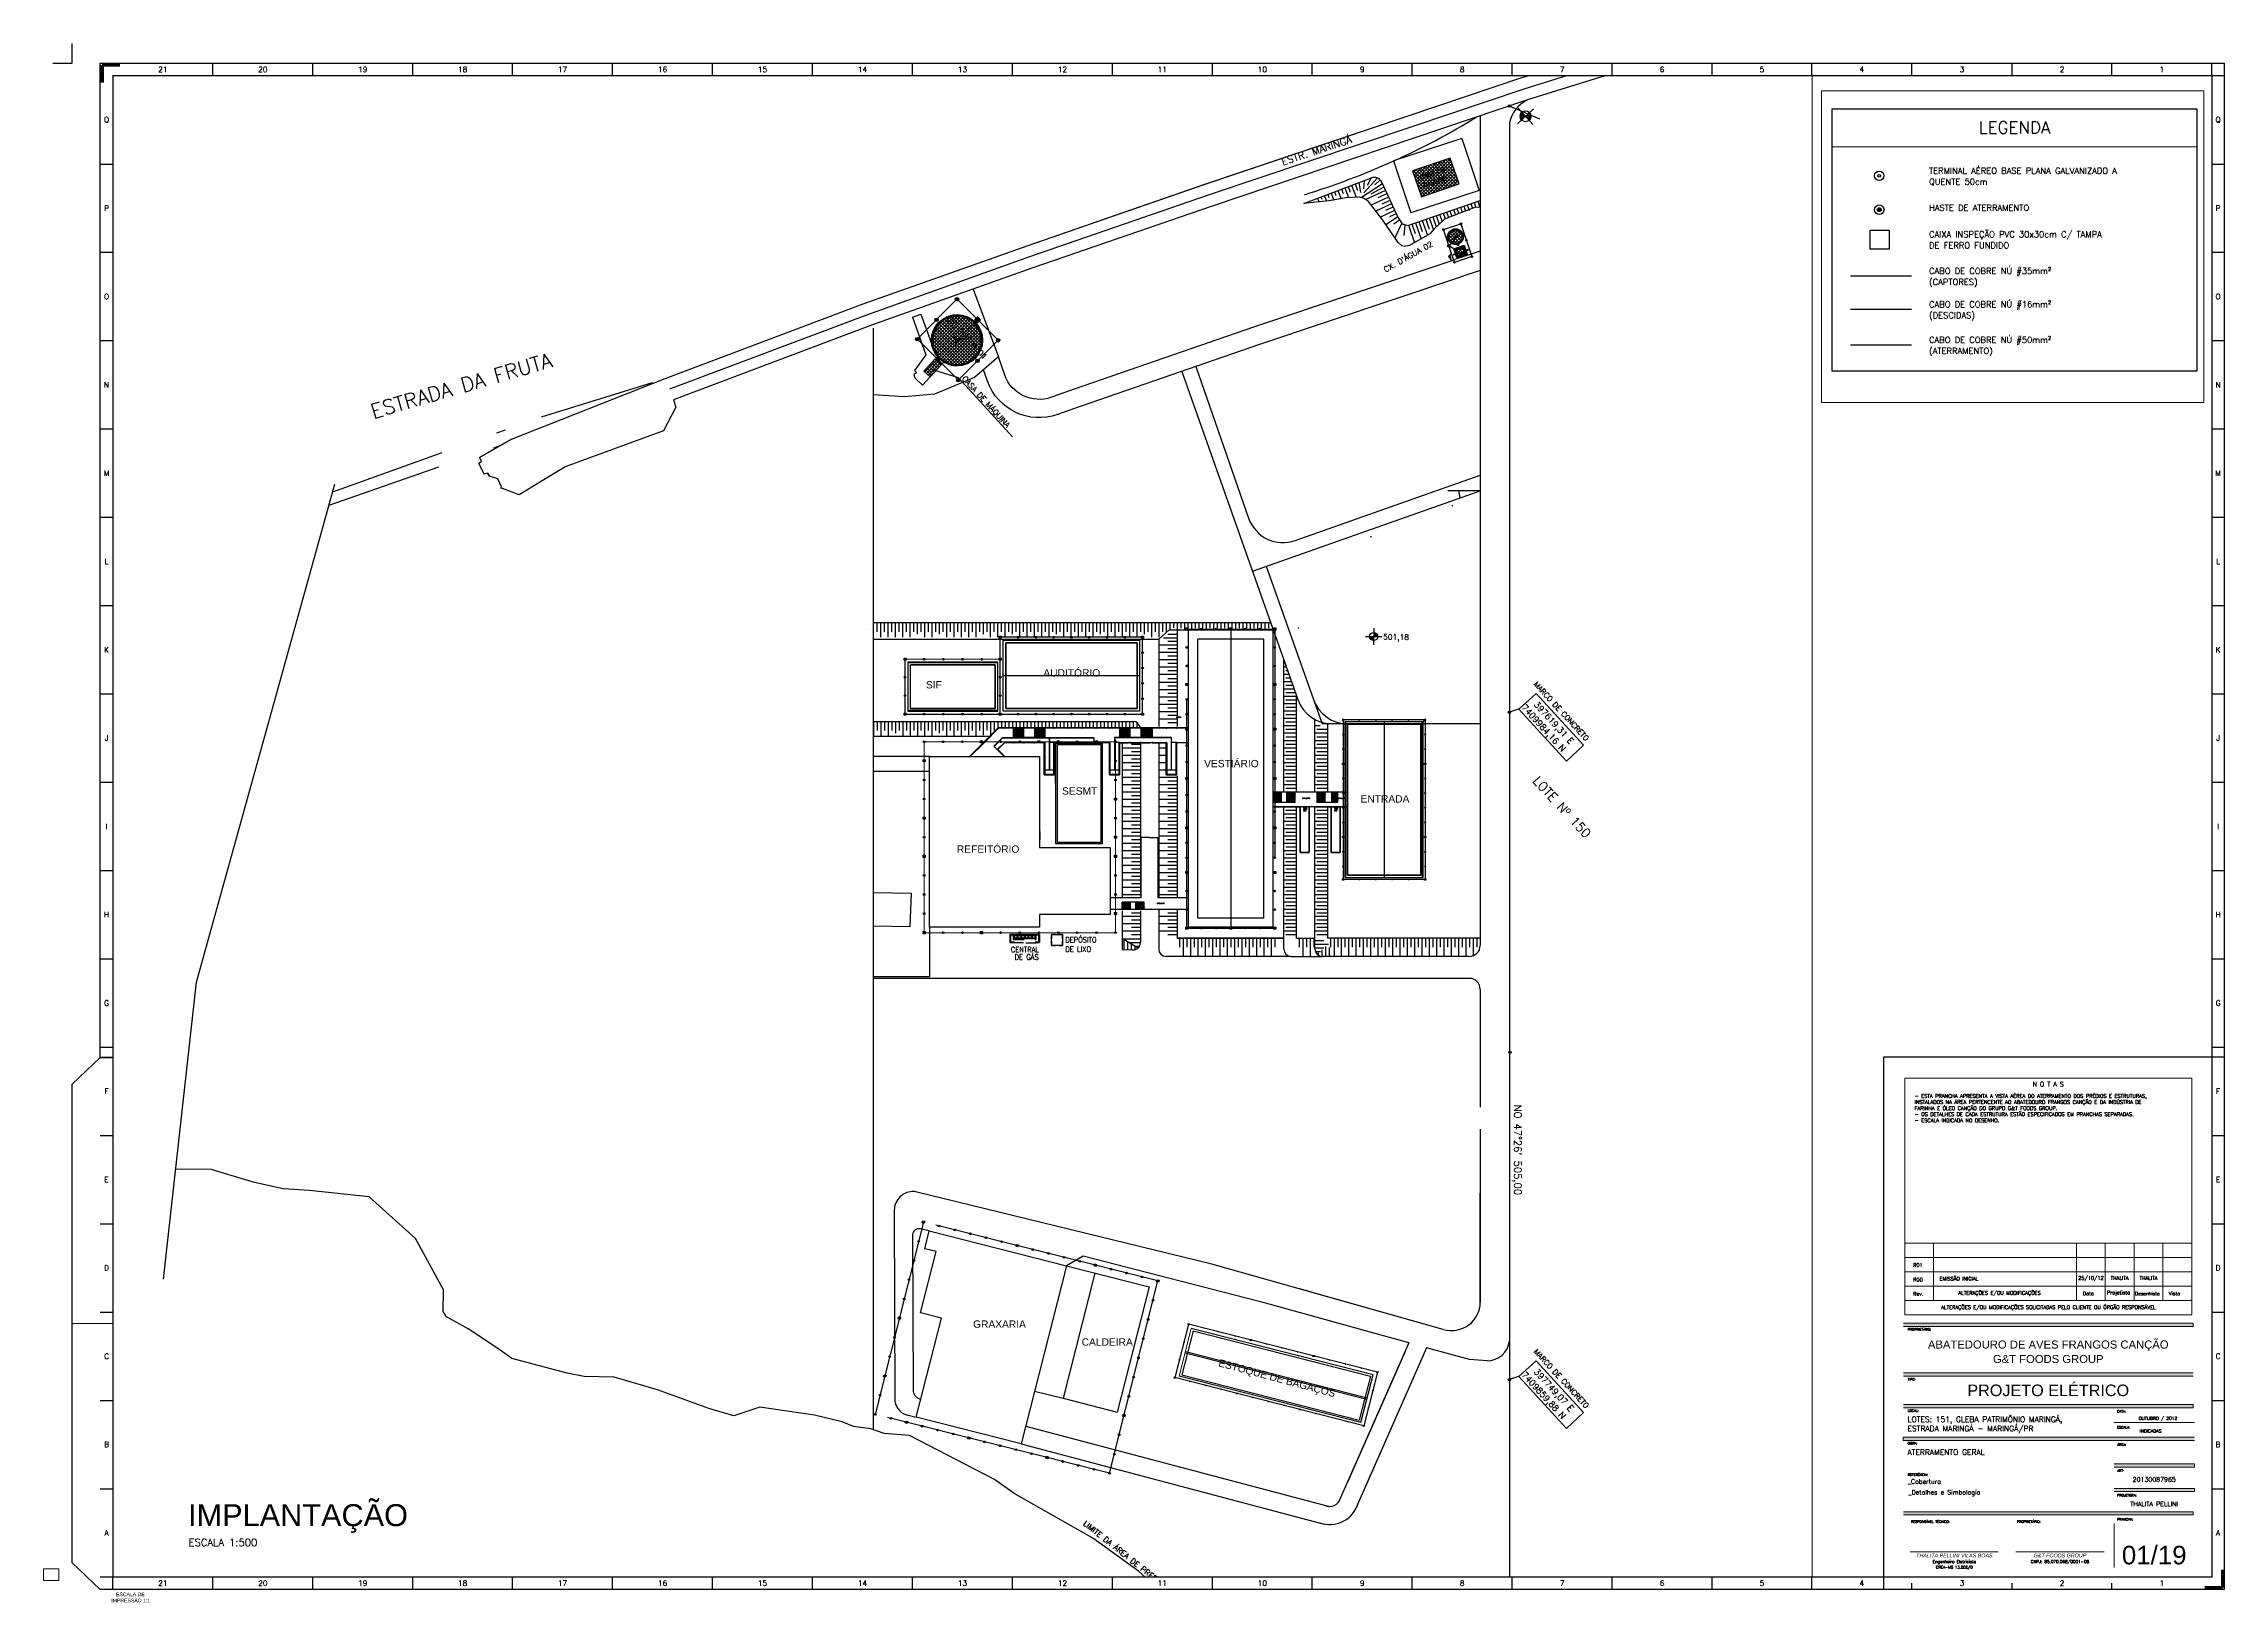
# Paper-space layout 'Layout2' of a CAD drawing. Header units: millimetres. Extents: x 341 to 1532, y 2 to 854.
# The model-space entities are those that its viewports show. They can reach past a viewport. Long polylines and large blocks are cut down to what shows.
import ezdxf
from ezdxf.enums import TextEntityAlignment as Align

# ---------------------------------------------------------------- set-up
doc = ezdxf.new("R2010")
doc.units = ezdxf.units.MM
doc.header["$PDMODE"] = 34
doc.header["$PDSIZE"] = 1.2
for name, pattern in [('ACAD_ISO03W100', [30, 12, -18]), ('CACHE', [0.24, 0.12, -0.12]), ('DASHDOT', [25.4, 12.7, -6.35, 0, -6.35]), ('DASHDOT2', [0.5, 0.25, -0.125, 0, -0.125]), ('DASHED', [19.05, 12.7, -6.35]), ('DASHED2', [0.375, 0.25, -0.125]), ('HIDDEN', [0.375, 0.25, -0.125]), ('TRACMIL', [3, 2, -1])]:
    doc.linetypes.add(name, pattern=pattern)
for name, color, linetype in [('_LAYOUT', 252, 'Continuous'), ('ALVENARIA', 7, 'Continuous'), ('C01', 1, 'Continuous'), ('C03', 3, 'Continuous'), ('COTAS', 3, 'DASHED2'), ('ESPECARQ', 2, 'Continuous'), ('GL_TEXTO', 7, 'Continuous'), ('PONTOS DE PARA-RAIOS', 1, 'Continuous'), ('SPDA ATERRAMENTO', 1, 'Continuous')]:
    doc.layers.add(name, color=color, linetype=linetype)
doc.layers.add('LEGENDA', color=7, linetype='Continuous', lineweight=13)
doc.styles.add('1mm', font='romans.shx', dxfattribs={"height": 2})
doc.styles.add('80CL', font='romans.shx', dxfattribs={"height": 2})
doc.styles.add('ARIAL', font='arial.ttf', dxfattribs={"width": 1.5, "height": 0.6})
doc.styles.add('ARIAL-ABA', font='arial.ttf', dxfattribs={"height": 0.4})
doc.styles.add('ARIAL-ABA1', font='arial.ttf', dxfattribs={"height": 2})
doc.styles.add('ARIALI', font='ariali.ttf')
doc.styles.add('COTAS-ABA', font='simplex.shx', dxfattribs={"width": 0.85, "height": 0.18})
doc.styles.add('COTAS-ABA2', font='simplex.shx', dxfattribs={"width": 0.8, "height": 1.5})
doc.styles.add('ITALICC', font='italicc_.ttf')
doc.styles.add('NBR8402-h25', font='ROMANS.SHX', dxfattribs={"height": 2.5})
doc.styles.add('NOMES', font='bgothl.ttf')
doc.styles.add('R-120MM', font='ROMANS.SHX', dxfattribs={"height": 3})
doc.styles.add('REGUA100', font='simplex.shx')
doc.styles.add('REGUA60', font='swissel.ttf')
doc.styles.add('ROMANS', font='romans.shx')
doc.styles.add('TEXTO50', font='ROMANS.SHX', dxfattribs={"height": 0.13})
doc.linetypes.add('18-cerca_em_xis2', pattern='A,1,-0.3,[7,alex.shx,S=0.15,R=45,X=0,Y=0],-0.3', length=1.6)
doc.dimstyles.new('DETALHES', dxfattribs={"dimtxt": 2, "dimasz": 0.05, "dimexe": 0.18, "dimexo": 0.0625, "dimgap": 0.5, "dimtad": 1, "dimdec": 4, "dimzin": 0, "dimdsep": 46, "dimtxsty": 'ROMANS', "dimblk": 'DOT', "dimsah": 1, "dimcen": 0.09, "dimse1": 1, "dimse2": 1, "dimclrt": 153, "dimadec": 0, "dimazin": 0, "dimtfac": 1, "dimtdec": 4, "dimtofl": 0, "dimtmove": 0, "dimatfit": 3, "dimfxl": 1, "dimtolj": 1, "dimtzin": 0, "dimarcsym": 0})
doc.dimstyles.new('ISO-25', dxfattribs={"dimtxt": 2.5, "dimasz": 2.5, "dimexe": 1.25, "dimexo": 0.625, "dimgap": 0.2, "dimtad": 1, "dimzin": 1, "dimtxsty": 'Standard', "dimcen": 2.5, "dimclrd": 1, "dimazin": 0, "dimtfac": 1, "dimtmove": 0, "dimatfit": 3, "dimfxl": 1, "dimarcsym": 0})
doc.dimstyles.get("Standard").update_dxf_attribs({"dimtxt": 1.3, "dimasz": 0.18, "dimexe": 0.18, "dimexo": 0.0625, "dimgap": 0.09, "dimtad": 0, "dimzin": 0, "dimdsep": 46, "dimtxsty": 'Standard', "dimblk1": 'DOTSMALL', "dimblk2": 'DOTSMALL', "dimsah": 1, "dimcen": 0.09, "dimaunit": 1, "dimadec": 0, "dimazin": 0, "dimtp": 0.18, "dimtfac": 1, "dimtofl": 0, "dimtmove": 0, "dimatfit": 3, "dimldrblk": 'DOTSMALL', "dimfxl": 1, "dimtolj": 1, "dimtzin": 0, "dimarcsym": 0})
pattern_1 = [(45, (-35581360.206, -733438931.32), (-44.9012806053, 44.9012806053), []), (135, (-35581360.206, -733438931.32), (-44.9012806053, -44.9012806053), [])]

# ---------------------------------------------------------------- blocks, each defined once
blk = doc.blocks.new('INDUNI1')
at = {"color": 0, "style": 'REGUA100', "width": 1.4, "flags": 8}
for tag, p in [('NOME1', (0, 0)), ('NOME2', (0, -4.29))]:
    blk.add_attdef(tag, text='', height=2.5, dxfattribs=at).set_placement(p, align=Align.CENTER)
at = {"layer": 'ESPECARQ', "style": 'REGUA60', "width": 1.4}
blk.add_attdef('AREA', text='', height=1.5, dxfattribs=at).set_placement((0, -7.81), align=Align.CENTER)
at = {"layer": 'ESPECARQ', "style": 'REGUA60', "width": 1.4, "flags": 8}
for tag, p in [('PISO', (0, -10.31)), ('REVPAR', (0, -12.81)), ('PEDIR', (0, -15.31))]:
    blk.add_attdef(tag, text='', height=1.5, dxfattribs=at).set_placement(p, align=Align.CENTER)
blk = doc.blocks.new('*D17')
at = {"layer": 'ALVENARIA', "color": 1, "lineweight": -2}
blk.add_arc((390895.2, 7428551.1), 584.7, 180.11759, 199.34181, dxfattribs=at)
at = {"layer": 'ALVENARIA', "color": 1, "lineweight": 0}
for points in [[(390310.3, 7428549.9), (390310.7, 7428549.9), (390310.5, 7428551.1)], [(390343.6, 7428357.5), (390343.3, 7428357.4), (390343.9, 7428356.3)]]:
    blk.add_solid(points, dxfattribs=at)
at = {"layer": 'Defpoints', "color": 0, "lineweight": 0}
for p in [(390012.3, 7428551.1, -823), (390895.2, 7428551.1, -823), (390895.2, 7428551.1, -823), (390314.2, 7428485.1), (384674.9, 7426353.4, -823)]:
    blk.add_point(p, dxfattribs=at)
at = {"layer": 'ALVENARIA', "color": 0, "insert": (390319.7, 7428452.4), "char_height": 1.2, "attachment_point": 5, "rotation": 279.7297}
blk.add_mtext('19°27\'34"', dxfattribs=at)
blk = doc.blocks.new('_Dot')
at = {"color": 0, "linetype": 'ByBlock', "lineweight": -2}
blk.add_line((-0.5, 0), (-1, 0), dxfattribs=at)
at = {"color": 0, "linetype": 'ByBlock', "const_width": 0.5}
blk.add_lwpolyline([(-0.25, 0, 1), (0.25, 0, 1)], format="xyb", close=True, dxfattribs=at)
blk = doc.blocks.new('*D19')
at = {"layer": 'ALVENARIA', "color": 8, "lineweight": -2}
for p, q in [((374312.4, 7416667.1), (374312.4, 7415272.6)), ((375852.4, 7416626.3), (375852.4, 7415272.6)), ((375851.5, 7415274.1), (374313.3, 7415274.1))]:
    blk.add_line(p, q, dxfattribs=at)
at = {"layer": 'Defpoints', "color": 0, "lineweight": 0}
for p in [(374312.4, 7416667.6, -368.1), (375852.4, 7416626.8, -823), (374312.4, 7415274.1)]:
    blk.add_point(p, dxfattribs=at)
at = {"layer": 'ALVENARIA', "color": 8, "lineweight": -2, "xscale": 0.9, "yscale": 0.9, "zscale": 0.9, "rotation": 180}
blk.add_blockref('_Dot', (374312.4, 7415274.1), dxfattribs=at)
at = {"layer": 'ALVENARIA', "color": 8, "lineweight": -2, "xscale": 0.9, "yscale": 0.9, "zscale": 0.9}
blk.add_blockref('_Dot', (375852.4, 7415274.1), dxfattribs=at)
at = {"layer": 'ALVENARIA', "color": 7, "insert": (375082.4, 7415275), "char_height": 1.5, "attachment_point": 5, "style": 'COTAS-ABA2'}
blk.add_mtext('\\A1;1539.98', dxfattribs=at)
blk = doc.blocks.new('_DOTSMALL')
at = {"color": 0, "linetype": 'ByBlock', "const_width": 0.5}
blk.add_lwpolyline([(-0.0625, 0, 1), (0.0625, 0, 1)], format="xyb", close=True, dxfattribs=at)
blk = doc.blocks.new('Apwr_pahaste')
at = {"const_width": 0.63}
blk.add_lwpolyline([(0.315, 0, 1), (-0.315, 0, 1)], format="xyb", close=True, dxfattribs=at)
for radius in [1.575, 0.63]:
    blk.add_circle((0, 0), radius)
blk = doc.blocks.new('Apwr_pacap1')
for radius in [1.55, 0.46]:
    blk.add_circle((0, 0), radius)
blk = doc.blocks.new('Apwr_pacap')
for p, q in [((-4.61, 2.77), (-1.54, -0.13)), ((-4.61, 2.77), (-0.97, 1.2)), ((4.98, 2.74), (0.95, 1.22)), ((4.98, 2.74), (1.55, 0.04)), ((0.01, -5.27), (-0.63, -1.41)), ((0.01, -5.27), (0.65, -1.4))]:
    blk.add_line(p, q)
for radius in [1.55, 0.46]:
    blk.add_circle((0, 0), radius)

msp = doc.modelspace()

# ---------------------------------------------------------------- hatches: boundary and pattern name
at = {"layer": 'ALVENARIA'}
h = msp.add_hatch(color=256, dxfattribs=at)
h.paths.add_polyline_path([(392234.0293, 7438669.1685, 0.414213562), (392243.0345, 7438881.1093), (392132.5615, 7438779.6415)])
h.paths.add_polyline_path([(392022.0885, 7438678.1737), (392132.5615, 7438779.6415), (392031.0937, 7438890.1145, 0.414213562)])
h = msp.add_hatch(dxfattribs=at)
h.set_pattern_fill('NET', color=256, scale=20, angle=45, style=0)
h.set_pattern_definition(pattern_1)
h.paths.add_polyline_path([(390072.155, 7437638.641), (389048.9941, 7437284.4798), (389292.6627, 7436580.5286), (390315.8236, 7436934.6898)])
h.paths.add_polyline_path([(389361.883, 7436800.0829), (390084.9433, 7437043.2593), (390027.5646, 7437213.8691), (389304.5043, 7436970.6927)], flags=24)
h.paths.add_polyline_path([(389275.1583, 7437019.5734), (390063.2129, 7437284.6084), (390005.8342, 7437455.2181), (389217.7796, 7437190.1832)], flags=24)
h = msp.add_hatch(dxfattribs=at)
h.set_pattern_fill('NET', color=256, scale=20, angle=45, style=0)
h.set_pattern_definition(pattern_1)
h.paths.add_polyline_path([(390410.7268, 7435490.6587, 1), (390030.7268, 7435490.6587, 1)])
h = msp.add_hatch(dxfattribs=at)
h.set_pattern_fill('NET', color=256, scale=20, angle=45, style=0)
h.set_pattern_definition(pattern_1)
h.paths.add_polyline_path([(390487.6154, 7435031.0171), (390431.4035, 7435202.0148), (390222.4063, 7435133.3113), (390278.6182, 7434962.3136)])
h = msp.add_hatch(dxfattribs=at)
h.set_pattern_fill('NET', color=256, scale=20, angle=45, style=0)
h.set_pattern_definition(pattern_1)
h.paths.add_polyline_path([(377302.5643, 7432659.5292, 1), (375902.5643, 7432659.5292, 1)])
h.paths.add_polyline_path([(376263.0456, 7433213.9251), (377439.5887, 7431932.9641), (377636.8619, 7432114.1565), (376460.3188, 7433395.1175)], flags=9)
h = msp.add_hatch(dxfattribs=at)
h.set_pattern_fill('NET', color=256, scale=20, angle=45, style=0)
h.set_pattern_definition(pattern_1)
h.paths.add_polyline_path([(375696.4728, 7431818.9369), (375866.8544, 7431660.4886), (375867.5446, 7431661.2276), (376178.4331, 7431995.5302), (376009.0154, 7432153.0821)])
h = msp.add_hatch(color=256, dxfattribs=at)
h.paths.add_polyline_path([(388097.266, 7424566.2639, 0.414213562), (387986.4861, 7424680.458), (387984.779, 7424567.971)])
h.paths.add_polyline_path([(387983.0719, 7424455.4839), (387984.779, 7424567.971), (387872.2919, 7424569.6781, 0.414213562)])
for points in [[(377745.1967, 7422075.8413), (377730.1967, 7422075.8413), (377730.1967, 7422060.8413), (377745.1967, 7422060.8413)], [(377910.8821, 7422075.8413), (377895.8821, 7422075.8413), (377895.8821, 7422060.8413), (377910.8821, 7422060.8413)], [(378140.1967, 7422075.8413), (378125.1967, 7422075.8413), (378125.1967, 7422060.8413), (378140.1967, 7422060.8413)], [(378435.1967, 7422075.8413), (378420.1967, 7422075.8413), (378420.1967, 7422060.8413), (378435.1967, 7422060.8413)], [(378720.1967, 7422075.8413), (378705.1967, 7422075.8413), (378705.1967, 7422060.8413), (378720.1967, 7422060.8413)], [(379015.1967, 7422075.8413), (379000.1967, 7422075.8413), (379000.1967, 7422060.8413), (379015.1967, 7422060.8413)], [(379265.1967, 7422075.8413), (379250.1967, 7422075.8413), (379250.1967, 7422060.8413), (379265.1967, 7422060.8413)], [(379640.1967, 7422075.8413), (379625.1967, 7422075.8413), (379625.1967, 7422060.8413), (379640.1967, 7422060.8413)], [(380022.6967, 7422075.8413), (380007.6967, 7422075.8413), (380007.6967, 7422060.8413), (380022.6967, 7422060.8413)], [(380405.1967, 7422075.8413), (380390.1967, 7422075.8413), (380390.1967, 7422060.8413), (380405.1967, 7422060.8413)], [(380780.1967, 7422075.8413), (380765.1967, 7422075.8413), (380765.1967, 7422060.8413), (380780.1967, 7422060.8413)], [(381045.1967, 7422075.8413), (381030.1967, 7422075.8413), (381030.1967, 7422060.8413), (381045.1967, 7422060.8413)], [(381340.1967, 7422075.8413), (381325.1967, 7422075.8413), (381325.1967, 7422060.8413), (381340.1967, 7422060.8413)], [(381625.1967, 7422075.8413), (381610.1967, 7422075.8413), (381610.1967, 7422060.8413), (381625.1967, 7422060.8413)], [(381948.1967, 7422075.8413), (381933.1967, 7422075.8413), (381933.1967, 7422060.8413), (381948.1967, 7422060.8413)], [(382335.1967, 7422075.8413), (382320.1967, 7422075.8413), (382320.1967, 7422060.8413), (382335.1967, 7422060.8413)], [(382600.1967, 7422075.8413), (382585.1967, 7422075.8413), (382585.1967, 7422060.8413), (382600.1967, 7422060.8413)], [(382930.1967, 7422075.8413), (382915.1967, 7422075.8413), (382915.1967, 7422060.8413), (382930.1967, 7422060.8413)], [(377350.3223, 7421695.9669), (377339.7157, 7421685.3603), (377350.3223, 7421674.7537), (377360.9289, 7421685.3603)], [(377910.8821, 7421675.8413), (377895.8821, 7421675.8413), (377895.8821, 7421660.8413), (377910.8821, 7421660.8413)], [(378140.1967, 7421675.8413), (378125.1967, 7421675.8413), (378125.1967, 7421660.8413), (378140.1967, 7421660.8413)], [(378435.1967, 7421675.8413), (378420.1967, 7421675.8413), (378420.1967, 7421660.8413), (378435.1967, 7421660.8413)], [(378720.1967, 7421675.8413), (378705.1967, 7421675.8413), (378705.1967, 7421660.8413), (378720.1967, 7421660.8413)], [(379000.1967, 7421675.8413), (378985.1967, 7421675.8413), (378985.1967, 7421660.8413), (379000.1967, 7421660.8413)], [(379265.1967, 7421675.8413), (379250.1967, 7421675.8413), (379250.1967, 7421660.8413), (379265.1967, 7421660.8413)], [(379640.1967, 7421675.8413), (379625.1967, 7421675.8413), (379625.1967, 7421660.8413), (379640.1967, 7421660.8413)], [(380022.6967, 7421675.8413), (380007.6967, 7421675.8413), (380007.6967, 7421660.8413), (380022.6967, 7421660.8413)], [(380405.1967, 7421675.8413), (380390.1967, 7421675.8413), (380390.1967, 7421660.8413), (380405.1967, 7421660.8413)], [(380780.1967, 7421675.8413), (380765.1967, 7421675.8413), (380765.1967, 7421660.8413), (380780.1967, 7421660.8413)], [(381045.1967, 7421675.8413), (381030.1967, 7421675.8413), (381030.1967, 7421660.8413), (381045.1967, 7421660.8413)], [(381340.1967, 7421675.8413), (381325.1967, 7421675.8413), (381325.1967, 7421660.8413), (381340.1967, 7421660.8413)], [(381625.1967, 7421675.8413), (381610.1967, 7421675.8413), (381610.1967, 7421660.8413), (381625.1967, 7421660.8413)], [(381948.1967, 7421675.8413), (381933.1967, 7421675.8413), (381933.1967, 7421660.8413), (381948.1967, 7421660.8413)], [(382335.1967, 7421675.8413), (382320.1967, 7421675.8413), (382320.1967, 7421660.8413), (382335.1967, 7421660.8413)], [(382600.1967, 7421675.8413), (382585.1967, 7421675.8413), (382585.1967, 7421660.8413), (382600.1967, 7421660.8413)], [(382930.1967, 7421675.8413), (382915.1967, 7421675.8413), (382915.1967, 7421660.8413), (382930.1967, 7421660.8413)], [(377710.7045, 7421490.6636), (377700.0979, 7421480.057), (377710.7045, 7421469.4504), (377721.3111, 7421480.057)], [(379000.1967, 7421383.3413), (378985.1967, 7421383.3413), (378985.1967, 7421368.3413), (379000.1967, 7421368.3413)], [(379265.1967, 7421383.3413), (379250.1967, 7421383.3413), (379250.1967, 7421368.3413), (379265.1967, 7421368.3413)], [(380780.1967, 7421383.3413), (380765.1967, 7421383.3413), (380765.1967, 7421368.3413), (380780.1967, 7421368.3413)], [(381045.1967, 7421383.3413), (381030.1967, 7421383.3413), (381030.1967, 7421368.3413), (381045.1967, 7421368.3413)], [(382335.1967, 7421383.3413), (382320.1967, 7421383.3413), (382320.1967, 7421368.3413), (382335.1967, 7421368.3413)], [(382600.1967, 7421383.3413), (382585.1967, 7421383.3413), (382585.1967, 7421368.3413), (382600.1967, 7421368.3413)], [(379000.1967, 7421098.3413), (378985.1967, 7421098.3413), (378985.1967, 7421083.3413), (379000.1967, 7421083.3413)], [(379265.1967, 7421098.3413), (379250.1967, 7421098.3413), (379250.1967, 7421083.3413), (379265.1967, 7421083.3413)], [(380780.1967, 7421098.3413), (380765.1967, 7421098.3413), (380765.1967, 7421083.3413), (380780.1967, 7421083.3413)], [(381045.1967, 7421098.3413), (381030.1967, 7421098.3413), (381030.1967, 7421083.3413), (381045.1967, 7421083.3413)], [(382335.1967, 7421098.3413), (382320.1967, 7421098.3413), (382320.1967, 7421083.3413), (382335.1967, 7421083.3413)], [(382600.1967, 7421098.3413), (382585.1967, 7421098.3413), (382585.1967, 7421083.3413), (382600.1967, 7421083.3413)], [(379000.1967, 7420805.8413), (378985.1967, 7420805.8413), (378985.1967, 7420790.8413), (379000.1967, 7420790.8413)], [(379250.1967, 7420790.8413), (379265.1967, 7420790.8413), (379265.1967, 7420805.8413), (379250.1967, 7420805.8413)], [(380780.1967, 7420805.8413), (380765.1967, 7420805.8413), (380765.1967, 7420790.8413), (380780.1967, 7420790.8413)], [(381030.1967, 7420790.8413), (381045.1967, 7420790.8413), (381045.1967, 7420805.8413), (381030.1967, 7420805.8413)], [(382335.1967, 7420805.8413), (382320.1967, 7420805.8413), (382320.1967, 7420790.8413), (382335.1967, 7420790.8413)], [(382585.1967, 7420790.8413), (382600.1967, 7420790.8413), (382600.1967, 7420805.8413), (382585.1967, 7420805.8413)]]:
    msp.add_hatch(color=256, dxfattribs=at).paths.add_polyline_path(points)

# ---------------------------------------------------------------- linework, layer by layer
msp.add_lwpolyline([(329989.9262, 7439086.6804), (331484.9176, 7439086.6804), (331484.9176, 7438012.1863), (329989.9262, 7438012.1863)], close=True)
at = {"layer": '_LAYOUT', "ltscale": 0.05}
for p, q in [((390262.0991, 7435308.5495, 2883.8997), (390267.8475, 7435291.0627, 2883.8997)), ((390264.3791, 7435309.299, 2883.8997), (390269.378, 7435294.0921, 2883.8997)), ((390294.0187, 7435319.0424, 2883.8997), (390299.0176, 7435303.8355, 2883.8997)), ((390296.2986, 7435319.7919, 2883.8997), (390302.0471, 7435302.3051, 2883.8997)), ((390315.4844, 7435294.0906, 2883.8997), (390305.762, 7435323.6663, 2883.8997)), ((390317.1944, 7435294.6527, 2883.8997), (390307.472, 7435324.2285, 2883.8997)), ((390260.1952, 7435275.9154, 2883.8997), (390250.4727, 7435305.4912, 2883.8997)), ((390261.9051, 7435276.4775, 2883.8997), (390252.1827, 7435306.0533, 2883.8997)), ((390267.8475, 7435291.0627, 2883.8997), (390302.0471, 7435302.3051, 2883.8997)), ((390269.378, 7435294.0921, 2883.8997), (390299.0176, 7435303.8355, 2883.8997)), ((390221.4694, 7435136.1613, 2883.8997), (390297.4684, 7435161.1443, 2883.8997)), ((390277.6814, 7434965.1635, 2883.8997), (390221.4694, 7435136.1613, 2883.8997)), ((390240.4036, 7435126.5958, 2883.8997), (390302.1527, 7435146.8945, 2883.8997)), ((390354.4677, 7435179.8817, 2883.8997), (390297.4684, 7435161.1443, 2883.8997)), ((390302.1527, 7435146.8945, 2883.8997), (390297.4684, 7435161.1443, 2883.8997)), ((390356.3414, 7435174.1817, 2883.8997), (390299.3421, 7435155.4444, 2883.8997)), ((390300.279, 7435152.5945, 2883.8997), (390357.2783, 7435171.3318, 2883.8997)), ((390302.1527, 7435146.8945, 2883.8997), (390359.152, 7435165.6318, 2883.8997)), ((390354.4677, 7435179.8817, 2883.8997), (390430.4666, 7435204.8647, 2883.8997)), ((390359.152, 7435165.6318, 2883.8997), (390354.4677, 7435179.8817, 2883.8997)), ((390359.152, 7435165.6318, 2883.8997), (390420.9012, 7435185.9306, 2883.8997)), ((390420.9012, 7435185.9306, 2883.8997), (390467.7444, 7435043.4325, 2883.8997)), ((390430.4666, 7435204.8647, 2883.8997), (390486.6786, 7435033.867, 2883.8997)), ((390287.2469, 7434984.0977, 2883.8997), (390240.4036, 7435126.5958, 2883.8997)), ((390467.7444, 7435043.4325, 2883.8997), (390363.2458, 7435009.0808, 2883.8997)), ((390277.6814, 7434965.1635, 2883.8997), (390269.8742, 7434988.9132, 2883.8997)), ((390301.4311, 7434972.9708, 2883.8997), (390277.6814, 7434965.1635, 2883.8997)), ((390296.7467, 7434987.2206, 2883.8997), (390287.2469, 7434984.0977, 2883.8997)), ((390299.5967, 7434988.1574, 2883.8997), (390296.7467, 7434987.2206, 2883.8997)), ((390296.7467, 7434987.2206, 2883.8997), (390301.4311, 7434972.9708, 2883.8997)), ((390301.4311, 7434972.9708, 2883.8997), (390367.9302, 7434994.831, 2883.8997)), ((390363.2458, 7435009.0808, 2883.8997), (390367.9302, 7434994.831, 2883.8997)), ((390486.6786, 7435033.867, 2883.8997), (390367.9302, 7434994.831, 2883.8997)), ((376063.0418, 7432190.7174, -10408.9903), (376099.7322, 7432227.4078, -10408.9903)), ((376065.1631, 7432188.596, -10408.9903), (376101.8535, 7432225.2864, -10408.9903)), ((376113.0195, 7432212.4108, -10408.9903), (376091.3261, 7432190.7174, -10408.9903)), ((376091.3261, 7432190.7174, -10408.9903), (376133.7525, 7432148.291, -10408.9903)), ((376115.8479, 7432209.5823, -10408.9903), (376096.9829, 7432190.7174, -10408.9903)), ((376096.9829, 7432190.7174, -10408.9903), (376133.7525, 7432153.9478, -10408.9903)), ((376131.6312, 7432122.128, -10408.9903), (376168.3216, 7432158.8184, -10408.9903)), ((376152.6175, 7432172.8128, -10408.9903), (376133.7525, 7432153.9478, -10408.9903)), ((376155.4459, 7432169.9843, -10408.9903), (376133.7525, 7432148.291, -10408.9903)), ((376133.7525, 7432120.0067, -10408.9903), (376170.4429, 7432156.6971, -10408.9903))]:
    msp.add_line(p, q, dxfattribs=at)
at = {"layer": '_LAYOUT', "ltscale": 20}
for p, q in [((390170.9784, 7435161.6692, 2883.8997), (390455.9746, 7435255.3558, 2883.8997)), ((390455.9746, 7435255.3558, 2883.8997), (390537.1696, 7435008.3591, 2883.8997)), ((390252.1734, 7434914.6725, 2883.8997), (390170.9784, 7435161.6692, 2883.8997)), ((390537.1696, 7435008.3591, 2883.8997), (390252.1734, 7434914.6725, 2883.8997))]:
    msp.add_line(p, q, dxfattribs=at)
at = {"layer": '_LAYOUT'}
for p, q in [((390563.7235, 7435130.0091, 2883.8997), (390565.2496, 7435125.3666, 2883.8997)), ((390523.7899, 7435116.8817, 2883.8997), (390525.316, 7435112.2393, 2883.8997)), ((390536.9739, 7435116.0716, 2883.8997), (390525.316, 7435112.2393, 2883.8997)), ((390565.2496, 7435125.3666, 2883.8997), (390553.5917, 7435121.5343, 2883.8997)), ((390159.7398, 7434997.2078, 2883.8997), (390161.2659, 7434992.5654, 2883.8997)), ((390172.9238, 7434996.3977, 2883.8997), (390161.2659, 7434992.5654, 2883.8997)), ((390201.1995, 7435005.6927, 2883.8997), (390189.5416, 7435001.8604, 2883.8997)), ((390199.6734, 7435010.3352, 2883.8997), (390201.1995, 7435005.6927, 2883.8997)), ((384080.1967, 7424746.7727, -8.2303), (384080.1967, 7416629.1853, -8.2303)), ((383180.1967, 7416876.7727, -8.2303), (383180.1967, 7424496.7727, -8.2303)), ((384980.1967, 7424496.7727, -8.2303), (383180.1967, 7424496.7727, -8.2303)), ((384980.1967, 7416876.7727, -8.2303), (384980.1967, 7424496.7727, -8.2303)), ((377717.3014, 7423866.8765, -8.2303), (375262.3014, 7423866.8765, -8.2303)), ((375262.3014, 7423866.8765, -8.2303), (375262.3014, 7422526.8765, -8.2303)), ((377717.3014, 7422526.8765, -8.2303), (377717.3014, 7423866.8765, -8.2303)), ((377717.3014, 7423863.2369, -8.2303), (375262.3014, 7423863.2369, -8.2303)), ((377717.3014, 7423859.5972, -8.2303), (375262.3014, 7423859.5972, -8.2303)), ((377717.3014, 7423854.1378, -8.2303), (375262.3014, 7423854.1378, -8.2303)), ((377717.3014, 7423846.8583, -8.2303), (375262.3014, 7423846.8583, -8.2303)), ((377717.3014, 7422546.8947, -8.2303), (375262.3014, 7422546.8947, -8.2303)), ((377717.3014, 7422539.6152, -8.2303), (375262.3014, 7422539.6152, -8.2303)), ((377717.3014, 7422534.1558, -8.2303), (375262.3014, 7422534.1558, -8.2303)), ((377717.3014, 7422530.5162, -8.2303), (375262.3014, 7422530.5162, -8.2303)), ((375262.3014, 7422526.8765, -8.2303), (377717.3014, 7422526.8765, -8.2303)), ((389340.1967, 7422239.2737, -8.2303), (387200.1967, 7422239.2737, -8.2303)), ((387200.1967, 7422239.2737, -8.2303), (387200.1967, 7417979.2737, -8.2303)), ((387203.8364, 7417979.2737, -8.2303), (387203.8364, 7422239.2737, -8.2303)), ((387207.476, 7417979.2737, -8.2303), (387207.476, 7422239.2737, -8.2303)), ((387212.9354, 7417979.2737, -8.2303), (387212.9354, 7422239.2737, -8.2303)), ((387220.2149, 7417979.2737, -8.2303), (387220.2149, 7422239.2737, -8.2303)), ((388270.1967, 7422239.2737, -8.2303), (388270.1967, 7417979.2737, -8.2303)), ((389320.1785, 7417979.2737, -8.2303), (389320.1785, 7422239.2737, -8.2303)), ((389327.458, 7417979.2737, -8.2303), (389327.458, 7422239.2737, -8.2303)), ((389332.9174, 7417979.2737, -8.2303), (389332.9174, 7422239.2737, -8.2303)), ((389336.5571, 7417979.2737, -8.2303), (389336.5571, 7422239.2737, -8.2303)), ((389340.1967, 7417979.2737, -8.2303), (389340.1967, 7422239.2737, -8.2303)), ((387200.1967, 7417979.2737, -8.2303), (389340.1967, 7417979.2737, -8.2303)), ((384980.1967, 7416876.7727, -8.2303), (383180.1967, 7416876.7727, -8.2303)), ((387968.0842, 7404393.7953, -862.5003), (383001.7659, 7405659.2232, -862.5003)), ((387807.4926, 7403763.535, -1019.0901), (382841.1743, 7405028.9629, -1019.0901)), ((387797.8145, 7403725.5522, -1019.0901), (382831.4962, 7404990.9801, -1019.0901)), ((387637.2211, 7403095.2848, -705.9105), (387968.0842, 7404393.7953, -705.9105)), ((387637.2211, 7403095.2848, -705.9105), (382670.9028, 7404360.7127, -705.9105))]:
    msp.add_line(p, q, dxfattribs=at)
at = {"layer": '_LAYOUT', "linetype": 'DASHDOT2'}
msp.add_line((390161.2659, 7434992.5654, 2883.8997), (390565.2496, 7435125.3666, 2883.8997), dxfattribs=at)
at = {"layer": '_LAYOUT', "linetype": 'Continuous', "ltscale": 0.8}
for p, q in [((377865.7918, 7422526.8765, 814.7997), (377865.7918, 7424467.0695, 814.7997)), ((377865.7918, 7424467.0695, 814.7997), (381591.7918, 7424467.0695, 814.7997)), ((381591.7918, 7424467.0695, 814.7997), (381591.7918, 7422526.8765, 814.7997)), ((381591.7918, 7423496.973, 814.7997), (377865.7918, 7423496.973, 814.7997)), ((381591.7918, 7422526.8765, 814.7997), (377865.7918, 7422526.8765, 814.7997))]:
    msp.add_line(p, q, dxfattribs=at)
at = {"layer": '_LAYOUT', "ltscale": 0.8}
for p, q in [((377935.7918, 7424397.0695, 814.7997), (377935.7918, 7422596.8765, 814.7997)), ((381521.7918, 7424397.0695, 814.7997), (377935.7918, 7424397.0695, 814.7997)), ((381521.7918, 7422596.8765, 814.7997), (381521.7918, 7424397.0695, 814.7997)), ((377647.3014, 7423796.8765, -8.2303), (375332.3014, 7423796.8765, -8.2303)), ((375332.3014, 7422596.8765, -8.2303), (375332.3014, 7423796.8765, -8.2303)), ((377647.3014, 7422596.8765, -8.2303), (377647.3014, 7423796.8765, -8.2303)), ((375332.3014, 7422596.8765, -8.2303), (377647.3014, 7422596.8765, -8.2303)), ((377935.7918, 7422596.8765, 814.7997), (381521.7918, 7422596.8765, 814.7997)), ((389270.1967, 7422169.2737, -8.2303), (387270.1967, 7422169.2737, -8.2303)), ((387270.1967, 7422169.2737, -8.2303), (387270.1967, 7418049.2737, -8.2303)), ((389270.1967, 7418049.2737, -8.2303), (389270.1967, 7422169.2737, -8.2303)), ((387270.1967, 7418049.2737, -8.2303), (389270.1967, 7418049.2737, -8.2303))]:
    msp.add_line(p, q, dxfattribs=at)
at = {"layer": '_LAYOUT', "linetype": 'Continuous'}
for p, q in [((379305.9035, 7418901.2727, 814.7997), (379305.9035, 7421656.2727, 814.7997)), ((379305.9035, 7421656.2727, 814.7997), (380570.9035, 7421656.2727, 814.7997)), ((380570.9035, 7421656.2727, 814.7997), (380570.9035, 7418901.2727, 814.7997)), ((380570.9035, 7418901.2727, 814.7997), (379305.9035, 7418901.2727, 814.7997))]:
    msp.add_line(p, q, dxfattribs=at)
at = {"layer": '_LAYOUT', "linetype": 'HIDDEN'}
msp.add_line((379343.4035, 7421618.7727, 814.7997), (380533.4035, 7421618.7727, 814.7997), dxfattribs=at)
at = {"layer": '_LAYOUT', "linetype": 'DASHED2', "lineweight": 0, "ltscale": 15}
msp.add_line((375852.4034, 7421291.2728, 814.7997), (378852.4035, 7421291.2728, 814.7997), dxfattribs=at)
at = {"layer": '_LAYOUT', "lineweight": 0}
msp.add_line((383001.7659, 7405659.2232, -862.5003), (382670.9028, 7404360.7127, -705.9105), dxfattribs=at)
at = {"layer": '_LAYOUT', "elevation": 2883.8997}
for points in [[(390536.8658, 7435121.1801), (390523.7899, 7435116.8817), (390539.7347, 7435135.6803), (390563.7235, 7435130.0091), (390550.6476, 7435125.7106)], [(390172.8157, 7435001.5062), (390159.7398, 7434997.2078), (390175.6846, 7435016.0064), (390199.6734, 7435010.3352), (390186.5975, 7435006.0367)]]:
    msp.add_lwpolyline(points, dxfattribs=at)
at = {"layer": '_LAYOUT', "elevation": -8.2303}
msp.add_lwpolyline([(385230.1967, 7424746.7727), (385230.1967, 7416626.7727), (382930.1967, 7416626.7727), (382930.1967, 7424746.7727)], close=True, dxfattribs=at)
at = {"layer": '_LAYOUT', "lineweight": 0}
for points, elevation in [([(379343.4035, 7421618.7727), (380533.4035, 7421618.7727), (380533.4035, 7418938.7727), (379343.4035, 7418938.7727)], 814.7997), ([(382746.2359, 7404393.1152), (387591.4245, 7403158.5514), (387897.5963, 7404360.1582), (383052.4077, 7405594.722)], -862.5003)]:
    msp.add_lwpolyline(points, close=True, dxfattribs=dict(at, elevation=elevation))
at = {"layer": '_LAYOUT', "ltscale": 0.05}
for radius in [217, 187]:
    msp.add_circle((390220.7268, 7435490.6587, 2883.8997), radius, dxfattribs=at)
at = {"layer": '_LAYOUT'}
for centre, radius, start, end in [((390155.0977, 7435691.6886, 2883.8997), 415.8, 284.30835975, 285.71609371), ((390155.0977, 7435691.6886, 2883.8997), 415.8, 290.67831797, 292.08605194), ((390545.2828, 7435118.8029, 2883.8997), 8.7463, 18.19720585, 198.19720585), ((390181.2327, 7434999.129, 2883.8997), 8.7463, 18.19720585, 198.19720585), ((376602.5643, 7432659.5292, -10408.9903), 693, 229.13748962, 220.86251034), ((376602.5643, 7432659.5292, -10408.9903), 663, 50.17715691, 49.07698433), ((376602.5643, 7432659.5292, -10408.9903), 693, 221.11115392, 222.51888785), ((376602.5643, 7432659.5292, -10408.9903), 693, 227.48111211, 228.88884608)]:
    msp.add_arc(centre, radius, start, end, dxfattribs=at)
at = {"layer": '_LAYOUT', "ltscale": 0.05}
for centre, radius, start, end in [((390288.6948, 7435285.284, 2883.8997), 30, 198.19720585, 18.19720585), ((390288.6948, 7435285.284, 2883.8997), 28.2, 198.19720585, 18.19720585), ((376098.3972, 7432155.362, -10408.9903), 50, 135.00000004, 315.00000004), ((376098.3972, 7432155.362, -10408.9903), 47, 135.00000004, 315.00000004)]:
    msp.add_arc(centre, radius, start, end, dxfattribs=at)
at = {"layer": '_LAYOUT', "linetype": 'DASHED2', "ltscale": 15}
for centre, start, end in [((377780.7598, 7424546.9895, 814.7997), 90, 180), ((377785.8318, 7424547.0295, 814.7997), 90, 180), ((381671.7518, 7422446.9165, 814.7997), 270, 0)]:
    msp.add_arc(centre, 0.04, start, end, dxfattribs=at)
at = {"layer": '_LAYOUT', "ltscale": 0.8}
for centre, start, end in [((381671.7518, 7424547.0295, 814.7997), 0, 90), ((375182.2612, 7423946.8765, -8.2303), 180, 270), ((375182.2612, 7423946.8765, -8.2303), 270, 0), ((375182.3414, 7423946.8365, -8.2303), 90, 180), ((375182.3414, 7423946.8365, -8.2303), 0, 90), ((375182.3414, 7422446.9165, -8.2303), 180, 270), ((381671.7518, 7422446.5965, 814.7997), 0, 90)]:
    msp.add_arc(centre, 0.04, start, end, dxfattribs=at)
at = {"layer": '_LAYOUT', "linetype": 'ByBlock', "ltscale": 0.05}
for p in [(390385.6955, 7435402.6, 2883.8997), (390042.0224, 7435367.5582, 2883.8997), (390277.6814, 7434965.1635, 2883.8997), (390486.6786, 7435033.867, 2883.8997)]:
    msp.add_point(p, dxfattribs=at)
at = {"layer": 'ALVENARIA'}
for p, q in [((392353.5075, 7438982.5771, -8.2303), (391911.6154, 7438576.7059, -8.2303)), ((391929.6259, 7439000.5875, -8.2303), (392335.497, 7438558.6955, -8.2303)), ((390895.0866, 7438789.9199, 814.7997), (390895.2185, 7416126.7744, 814.7997)), ((391695.0877, 7438600.2489, -8.2303), (391695.2855, 7404609.8293, -8.2303)), ((390395.3531, 7438171.5756, 2883.8997), (388530.2006, 7437558.4454, 2883.8997)), ((390395.3531, 7438171.5756, 2883.8997), (390866.7204, 7436755.6614, 2883.8997)), ((388530.2006, 7437558.4454, 2883.8997), (389001.5679, 7436142.5312, 2883.8997)), ((387476.8518, 7436930.1016, -8.2303), (387545.7161, 7436747.7083, -8.2303)), ((388222.0664, 7436932.9543, -8.2303), (387649.1973, 7436556.836, -10408.9903)), ((387289.7439, 7436859.4573, -8.2303), (387345.9318, 7436710.6385, -8.2303)), ((387383.2979, 7436894.7795, -8.2303), (387507.1126, 7436566.8448, -8.2303)), ((388263.8545, 7436842.1042, -8.2303), (387907.8238, 7436649.7663, -8.2303)), ((387009.082, 7436753.4908, -8.2303), (387094.1448, 7436528.1942, -8.2303)), ((387102.636, 7436788.813, -8.2303), (387148.3795, 7436667.6571, -8.2303)), ((387196.1899, 7436824.1352, -8.2303), (387297.1269, 7436556.7944, -8.2303)), ((388305.6426, 7436751.254, -8.2303), (387766.5047, 7436503.2685, -8.2303)), ((390866.7204, 7436755.6614, 2883.8997), (389001.5679, 7436142.5312, 2883.8997)), ((386821.9741, 7436682.8465, -8.2303), (386894.1884, 7436491.5803, -8.2303)), ((386915.528, 7436718.1687, -8.2303), (386954.8473, 7436614.028, -8.2303)), ((388347.4306, 7436660.4038, -8.2303), (388101.9362, 7436547.4845, -8.2303)), ((386541.3121, 7436576.88, -8.2303), (386565.1734, 7436513.6815, -8.2303)), ((386634.8661, 7436612.2022, -8.2303), (386692.133, 7436460.5256, -8.2303)), ((386728.4201, 7436647.5244, -8.2303), (386761.3151, 7436560.3988, -8.2303)), ((388389.2187, 7436569.5536, -8.2303), (387918.5755, 7436353.0733, -8.2303)), ((386447.7582, 7436541.5579, -8.2303), (386485.9361, 7436440.4401, -8.2303)), ((388431.0068, 7436478.7034, -8.2303), (388205.858, 7436375.1424, -8.2303)), ((388472.7948, 7436387.8532, -8.2303), (388042.8429, 7436190.0896, -8.2303)), ((390636.8711, 7436392.5911, -8.2303), (390682.5424, 7436260.1626, -8.2303)), ((390731.407, 7436425.1942, -8.2303), (390769.7431, 7436314.0349, -8.2303)), ((390825.9429, 7436457.7973, -8.2303), (390884.3537, 7436288.4295, -8.2303)), ((388514.5829, 7436297.003, -8.2303), (388309.7797, 7436202.8004, -8.2303)), ((390353.2634, 7436294.7818, -8.2303), (390401.8917, 7436153.7791, -8.2303)), ((390447.7993, 7436327.3849, -8.2303), (390494.6381, 7436191.571, -8.2303)), ((390542.3352, 7436359.988, -8.2303), (390594.9366, 7436207.465, -8.2303)), ((388556.371, 7436206.1528, -8.2303), (388167.1103, 7436027.1058, -8.2303)), ((390164.1916, 7436229.5756, -8.2303), (390215.5901, 7436080.5405, -8.2303)), ((390258.7275, 7436262.1787, -8.2303), (390309.1453, 7436115.9871, -8.2303)), ((388598.159, 7436115.3026, -8.2303), (388413.7015, 7436030.4583, -8.2303)), ((389880.5838, 7436131.7662, -8.2303), (389934.4868, 7435975.4694, -8.2303)), ((389975.1198, 7436164.3693, -8.2303), (390028.1879, 7436010.4931, -8.2303)), ((390069.6557, 7436196.9724, -8.2303), (390121.889, 7436045.5168, -8.2303)), ((388639.9471, 7436024.4524, -8.2303), (388320.2372, 7435814.5991, -8.2303)), ((389596.9761, 7436033.9569, -8.2303), (389690.2032, 7435763.6359, -8.2303)), ((389691.512, 7436066.56, -8.2303), (389773.4898, 7435828.8575, -8.2303)), ((389786.0479, 7436099.1631, -8.2303), (389853.0169, 7435904.9801, -8.2303)), ((388694.7911, 7435940.898, -8.2303), (388536.7254, 7435835.5099, -8.2303)), ((389313.3684, 7435936.1476, -8.2303), (389454.2186, 7435527.7389, -8.2303)), ((389407.9043, 7435968.7507, -8.2303), (389502.3032, 7435695.0319, -8.2303)), ((389502.4402, 7436001.3538, -8.2303), (389615.1913, 7435674.4212, -8.2303)), ((388750.2652, 7435857.6957, -8.2303), (388563.9214, 7435462.2387, -8.2303)), ((389124.2966, 7435870.9413, -8.2303), (389277.7025, 7435426.1259, -8.2303)), ((389218.8325, 7435903.5444, -8.2303), (389312.2809, 7435632.5816, -8.2303)), ((388838.0925, 7435816.3104, -8.2303), (388806.5092, 7435526.2236, -8.2303)), ((388935.2248, 7435805.7351, -8.2303), (389101.1865, 7435324.5129, -8.2303)), ((389029.7607, 7435838.3382, -8.2303), (389120.756, 7435574.4884, -8.2303)), ((390431.4035, 7435202.0148, 2471.869), (390222.4063, 7435133.3113, 2471.869)), ((390431.4035, 7435202.0148, 2471.869), (390222.4063, 7435133.3113, 2146.5816)), ((390278.6182, 7434962.3136, 1756.2367), (390222.4063, 7435133.3113, 2146.5816)), ((390222.4063, 7435133.3113, 2471.869), (390278.6182, 7434962.3136, 1756.2367)), ((390487.6154, 7435031.0171, 1756.2367), (390431.4035, 7435202.0148, 2146.5816)), ((390487.6154, 7435031.0171, 1756.2367), (390431.4035, 7435202.0148, 2471.869)), ((390487.6154, 7435031.0171, 2471.869), (390278.6182, 7434962.3136, 2471.869)), ((390278.6182, 7434962.3136, 1756.2367), (390487.6154, 7435031.0171, 1756.2367)), ((375753.4994, 7432265.5862, 1745.5897), (375437.8842, 7431834.1682, 1745.5897)), ((376179.1543, 7431994.8595, 1745.5897), (376009.0154, 7432153.0821, 1745.5897)), ((376179.1543, 7431994.8595, 1745.5897), (376240.4391, 7432060.4755, 1745.5897)), ((383125.062, 7431940.4701, 814.7997), (384567.1501, 7427800.1073, 814.7997)), ((375437.8842, 7431834.1682, 1745.5897), (375491.1414, 7431780.8837, 1745.5897)), ((375491.1414, 7431780.8837, 1745.5897), (375425.8389, 7431715.9866, 1745.5897)), ((375866.6116, 7431660.7144, 1745.5897), (375696.4728, 7431818.9369, 1745.5897)), ((382747.9128, 7431807.2092, 814.7997), (385914.1997, 7422846.1215, 814.7997)), ((375425.8389, 7431715.9866, 1745.5897), (375446.9401, 7431634.718, 1745.5897)), ((375658.8334, 7431437.7662, 1745.5897), (375867.5446, 7431661.2276, 1745.5897)), ((375446.9401, 7431634.718, 1745.5897), (375658.8334, 7431437.7662, 1745.5897)), ((385843.1619, 7427190.3817, 814.7997), (390895.1709, 7428975.3637, 814.7997)), ((355828.8662, 7415126.7097, -8.2303), (359608.3927, 7428727.1108, -8.2303)), ((384674.9493, 7426353.3943, -8.2303), (390895.1734, 7428551.1314, -8.2303)), ((390895.1734, 7428551.1314, -8.2303), (390012.2986, 7428551.1314, -8.2303)), ((385052.1004, 7426486.6498, 814.7997), (386338.435, 7422846.1215, 814.7997)), ((374312.3768, 7424946.1651, 814.7997), (382412.3778, 7424946.1651, 814.7997)), ((374412.3778, 7424946.1651, 814.7997), (374412.3778, 7424699.3786, 814.7997)), ((374512.3778, 7424946.1651, 814.7997), (374512.3778, 7424546.1651, 814.7997)), ((374612.3778, 7424946.1651, 814.7997), (374612.3778, 7424699.3786, 814.7997)), ((374712.3778, 7424946.1651, 814.7997), (374712.3778, 7424546.1651, 814.7997)), ((374812.3778, 7424946.1651, 814.7997), (374812.3778, 7424699.3786, 814.7997)), ((374912.3778, 7424946.1651, 814.7997), (374912.3778, 7424546.1651, 814.7997)), ((375012.3778, 7424946.1651, 814.7997), (375012.3778, 7424699.3786, 814.7997)), ((375112.3778, 7424946.1651, 814.7997), (375112.3778, 7424546.1651, 814.7997)), ((375212.3778, 7424946.1651, 814.7997), (375212.3778, 7424699.3786, 814.7997)), ((375312.3778, 7424946.1651, 814.7997), (375312.3778, 7424546.1651, 814.7997)), ((375312.3778, 7424946.1651, 814.7997), (375312.3778, 7424699.3786, 814.7997)), ((375412.3778, 7424946.1651, 814.7997), (375412.3778, 7424699.3786, 814.7997)), ((375512.3778, 7424946.1651, 814.7997), (375512.3778, 7424630.9364, 814.7997)), ((375612.3778, 7424946.1651, 814.7997), (375612.3778, 7424699.3786, 814.7997)), ((375712.3778, 7424946.1651, 814.7997), (375712.3778, 7424546.1651, 814.7997)), ((375812.3778, 7424946.1651, 814.7997), (375812.3778, 7424699.3786, 814.7997)), ((375912.3778, 7424946.1651, 814.7997), (375912.3778, 7424546.1651, 814.7997)), ((375912.3778, 7424946.1651, 814.7997), (375912.3778, 7424699.3786, 814.7997)), ((376012.3778, 7424946.1651, 814.7997), (376012.3778, 7424699.3786, 814.7997)), ((376112.3778, 7424946.1651, 814.7997), (376112.3778, 7424630.9364, 814.7997)), ((376212.3778, 7424946.1651, 814.7997), (376212.3778, 7424699.3786, 814.7997)), ((376312.3778, 7424946.1651, 814.7997), (376312.3778, 7424546.1651, 814.7997)), ((376412.3778, 7424946.1651, 814.7997), (376412.3778, 7424699.3786, 814.7997)), ((376512.3778, 7424946.1651, 814.7997), (376512.3778, 7424546.1651, 814.7997)), ((376612.3778, 7424946.1651, 814.7997), (376612.3778, 7424699.3786, 814.7997)), ((376712.3778, 7424946.1651, 814.7997), (376712.3778, 7424546.1651, 814.7997)), ((376812.3778, 7424946.1651, 814.7997), (376812.3778, 7424699.3786, 814.7997)), ((376912.3778, 7424946.1651, 814.7997), (376912.3778, 7424546.1651, 814.7997)), ((377012.3778, 7424946.1651, 814.7997), (377012.3778, 7424699.3786, 814.7997)), ((377112.3778, 7424946.1651, 814.7997), (377112.3778, 7424546.1651, 814.7997)), ((377112.3778, 7424946.1651, 814.7997), (377112.3778, 7424699.3786, 814.7997)), ((377212.3778, 7424946.1651, 814.7997), (377212.3778, 7424699.3786, 814.7997)), ((377312.3778, 7424946.1651, 814.7997), (377312.3778, 7424630.9364, 814.7997)), ((377412.3778, 7424946.1651, 814.7997), (377412.3778, 7424699.3786, 814.7997)), ((377512.3778, 7424946.1651, 814.7997), (377512.3778, 7424546.1651, 814.7997)), ((377612.3778, 7424946.1651, 814.7997), (377612.3778, 7424699.3786, 814.7997)), ((377712.3778, 7424946.1651, 814.7997), (377712.3778, 7424546.1651, 814.7997)), ((377812.3778, 7424946.1651, 814.7997), (377812.3778, 7424699.3786, 814.7997)), ((377912.3778, 7424946.1651, 814.7997), (377912.3778, 7424546.1651, 814.7997)), ((377912.3778, 7424946.1651, 814.7997), (377912.3778, 7424699.3786, 814.7997)), ((378012.3778, 7424946.1651, 814.7997), (378012.3778, 7424699.3786, 814.7997)), ((378112.3778, 7424946.1651, 814.7997), (378112.3778, 7424630.9364, 814.7997)), ((378212.3778, 7424946.1651, 814.7997), (378212.3778, 7424699.3786, 814.7997)), ((378312.3778, 7424946.1651, 814.7997), (378312.3778, 7424546.1651, 814.7997)), ((378412.3778, 7424946.1651, 814.7997), (378412.3778, 7424699.3786, 814.7997)), ((378512.3778, 7424946.1651, 814.7997), (378512.3778, 7424546.1651, 814.7997)), ((378612.3778, 7424946.1651, 814.7997), (378612.3778, 7424699.3786, 814.7997)), ((378712.3778, 7424946.1651, 814.7997), (378712.3778, 7424546.1651, 814.7997)), ((378812.3778, 7424946.1651, 814.7997), (378812.3778, 7424699.3786, 814.7997)), ((378912.3778, 7424946.1651, 814.7997), (378912.3778, 7424546.1651, 814.7997)), ((379012.3778, 7424946.1651, 814.7997), (379012.3778, 7424699.3786, 814.7997)), ((379112.3778, 7424946.1651, 814.7997), (379112.3778, 7424546.1651, 814.7997)), ((379112.3778, 7424946.1651, 814.7997), (379112.3778, 7424699.3786, 814.7997)), ((379212.3778, 7424946.1651, 814.7997), (379212.3778, 7424699.3786, 814.7997)), ((379312.3778, 7424946.1651, 814.7997), (379312.3778, 7424630.9364, 814.7997)), ((379412.3778, 7424946.1651, 814.7997), (379412.3778, 7424699.3786, 814.7997)), ((379512.3778, 7424946.1651, 814.7997), (379512.3778, 7424546.1651, 814.7997)), ((379612.3778, 7424946.1651, 814.7997), (379612.3778, 7424699.3786, 814.7997)), ((379712.3778, 7424946.1651, 814.7997), (379712.3778, 7424546.1651, 814.7997)), ((379812.3778, 7424946.1651, 814.7997), (379812.3778, 7424699.3786, 814.7997)), ((379912.3778, 7424946.1651, 814.7997), (379912.3778, 7424546.1651, 814.7997)), ((379912.3778, 7424946.1651, 814.7997), (379912.3778, 7424699.3786, 814.7997)), ((380012.3778, 7424946.1651, 814.7997), (380012.3778, 7424699.3786, 814.7997)), ((380112.3778, 7424946.1651, 814.7997), (380112.3778, 7424546.1651, 814.7997)), ((380212.3778, 7424946.1651, 814.7997), (380212.3778, 7424699.3786, 814.7997)), ((380312.3778, 7424946.1651, 814.7997), (380312.3778, 7424546.1651, 814.7997)), ((380312.3778, 7424946.1651, 814.7997), (380312.3778, 7424699.3786, 814.7997)), ((380412.3778, 7424946.1651, 814.7997), (380412.3778, 7424699.3786, 814.7997)), ((380512.3778, 7424946.1651, 814.7997), (380512.3778, 7424630.9364, 814.7997)), ((380612.3778, 7424946.1651, 814.7997), (380612.3778, 7424699.3786, 814.7997)), ((380712.3778, 7424946.1651, 814.7997), (380712.3778, 7424546.1651, 814.7997)), ((380812.3778, 7424946.1651, 814.7997), (380812.3778, 7424699.3786, 814.7997)), ((380912.3778, 7424946.1651, 814.7997), (380912.3778, 7424546.1651, 814.7997)), ((381012.3778, 7424946.1651, 814.7997), (381012.3778, 7424699.3786, 814.7997)), ((381112.3778, 7424946.1651, 814.7997), (381112.3778, 7424546.1651, 814.7997)), ((381212.3778, 7424946.1651, 814.7997), (381212.3778, 7424699.3786, 814.7997)), ((381312.3778, 7424946.1651, 814.7997), (381312.3778, 7424546.1651, 814.7997)), ((381412.3778, 7424946.1651, 814.7997), (381412.3778, 7424699.3786, 814.7997)), ((381512.3778, 7424946.1651, 814.7997), (381512.3778, 7424546.1651, 814.7997)), ((381512.3778, 7424946.1651, 814.7997), (381512.3778, 7424699.3786, 814.7997)), ((381612.3778, 7424946.1651, 814.7997), (381612.3778, 7424699.3786, 814.7997)), ((381712.3778, 7424946.1651, 814.7997), (381712.3778, 7424630.9364, 814.7997)), ((381812.3778, 7424946.1651, 814.7997), (381812.3778, 7424699.3786, 814.7997)), ((381912.3778, 7424946.1651, 814.7997), (381912.3778, 7424546.1651, 814.7997)), ((382012.3778, 7424946.1651, 814.7997), (382012.3778, 7424699.3786, 814.7997)), ((382112.3778, 7424946.1651, 814.7997), (382112.3778, 7424546.1651, 814.7997)), ((382212.3778, 7424946.1651, 814.7997), (382212.3778, 7424699.3786, 814.7997)), ((382312.3778, 7424946.1651, 814.7997), (382312.3778, 7424673.5107, 814.7997)), ((382412.3778, 7424946.1651, 814.7997), (382412.3778, 7424746.7727, 814.7997)), ((382412.3778, 7424946.1651, 814.7997), (385172.1759, 7424946.1651, 814.7997)), ((382512.3778, 7424946.1651, 814.7997), (382512.3778, 7424808.3413, 814.7997)), ((382612.3778, 7424946.1651, 814.7997), (382612.3778, 7424746.7727, 814.7997)), ((382712.3778, 7424946.1651, 814.7997), (382712.3778, 7424799.671, 814.7997)), ((382812.3778, 7424946.1651, 814.7997), (382812.3778, 7424746.7727, 814.7997)), ((382912.3778, 7424946.1651, 814.7997), (382912.3778, 7424799.671, 814.7997)), ((383012.3778, 7424946.1651, 814.7997), (383012.3778, 7424746.7727, 814.7997)), ((383112.3778, 7424946.1651, 814.7997), (383112.3778, 7424799.671, 814.7997)), ((383212.3778, 7424946.1651, 814.7997), (383212.3778, 7424746.7727, 814.7997)), ((383312.3778, 7424946.1651, 814.7997), (383312.3778, 7424799.671, 814.7997)), ((383412.3778, 7424946.1651, 814.7997), (383412.3778, 7424746.7727, 814.7997)), ((383412.3778, 7424946.1651, 814.7997), (383412.3778, 7424799.671, 814.7997)), ((383512.3778, 7424946.1651, 814.7997), (383512.3778, 7424799.671, 814.7997)), ((383612.3778, 7424946.1651, 814.7997), (383612.3778, 7424746.7727, 814.7997)), ((383712.3778, 7424946.1651, 814.7997), (383712.3778, 7424799.671, 814.7997)), ((383812.3778, 7424946.1651, 814.7997), (383812.3778, 7424746.7727, 814.7997)), ((383912.3778, 7424946.1651, 814.7997), (383912.3778, 7424799.671, 814.7997)), ((384012.3778, 7424946.1651, 814.7997), (384012.3778, 7424746.7727, 814.7997)), ((384112.3778, 7424946.1651, 814.7997), (384112.3778, 7424799.671, 814.7997)), ((384212.3778, 7424946.1651, 814.7997), (384212.3778, 7424746.7727, 814.7997)), ((384312.3778, 7424946.1651, 814.7997), (384312.3778, 7424799.671, 814.7997)), ((384412.3778, 7424946.1651, 814.7997), (384412.3778, 7424746.7727, 814.7997)), ((384512.3778, 7424946.1651, 814.7997), (384512.3778, 7424799.671, 814.7997)), ((384612.3778, 7424946.1651, 814.7997), (384612.3778, 7424746.7727, 814.7997)), ((384612.3778, 7424946.1651, 814.7997), (384612.3778, 7424799.671, 814.7997)), ((384712.3778, 7424946.1651, 814.7997), (384712.3778, 7424799.671, 814.7997)), ((384812.3778, 7424946.1651, 814.7997), (384812.3778, 7424746.7727, 814.7997)), ((384912.3778, 7424946.1651, 814.7997), (384912.3778, 7424799.671, 814.7997)), ((385012.3778, 7424946.1651, 814.7997), (385012.3778, 7424746.7727, 814.7997)), ((385112.3778, 7424946.1651, 814.7997), (385112.3778, 7424799.671, 814.7997)), ((374128.7897, 7424766.2094, -8.2303), (374130.5584, 7424765.7685, -8.2303)), ((387988.1932, 7424792.9451, 814.7997), (387981.3648, 7424342.9969, 814.7997)), ((382112.3791, 7424496.1651, 814.7997), (382394.9979, 7424746.7727, 814.7997)), ((382394.9979, 7424746.7727, -8.2303), (382930.1967, 7424746.7727, -8.2303)), ((382612.3778, 7424746.7727, 814.7997), (382612.3778, 7424546.1651, 814.7997)), ((382612.3778, 7424746.1661, 814.7997), (382612.3913, 7422108.3413, 814.7997)), ((382112.3778, 7424608.3413, -8.2303), (382112.356, 7424608.3413, -8.2303)), ((382612.3663, 7424626.3916, -8.2303), (382365.5797, 7424626.3916, -8.2303)), ((374312.3768, 7424496.1651, 814.7997), (382112.3791, 7424496.1651, 814.7997)), ((382112.3791, 7424496.1651, 814.7997), (382112.3913, 7422108.3413, 814.7997)), ((382612.3663, 7424526.3916, -8.2303), (382238.884, 7424526.3916, -8.2303)), ((387759.8049, 7424571.3852, 814.7997), (388209.7531, 7424564.5568, 814.7997)), ((382612.3663, 7424426.3916, -8.2303), (382365.5797, 7424426.3916, -8.2303)), ((381521.7918, 7424397.0695, 814.7997), (377935.7918, 7424397.0695, 814.7997)), ((382612.3693, 7424326.3916, -8.2303), (382112.3581, 7424326.3916, -8.2303)), ((382612.3663, 7424326.3916, -8.2303), (382112.3581, 7424326.3916, -8.2303)), ((382612.3693, 7424226.3916, -8.2303), (382365.5828, 7424226.3916, -8.2303)), ((382612.3693, 7424126.3916, -8.2303), (382112.3591, 7424126.3916, -8.2303)), ((382612.3693, 7424026.3916, -8.2303), (382365.5828, 7424026.3916, -8.2303)), ((382612.3693, 7423926.3916, -8.2303), (382112.3601, 7423926.3916, -8.2303)), ((385530.1967, 7420313.8117, -8.2303), (385530.1967, 7423929.2737, -8.2303)), ((382612.3842, 7423826.3916, -8.2303), (382365.5976, 7423826.3916, -8.2303)), ((382612.3842, 7423726.3916, -8.2303), (382112.3729, 7423726.3916, -8.2303)), ((385602.149, 7423729.2737, -8.2303), (385530.1967, 7423729.2737, -8.2303)), ((382612.3842, 7423626.3916, -8.2303), (382365.5976, 7423626.3916, -8.2303)), ((385637.4828, 7423629.2737, -8.2303), (385583.4102, 7423629.2737, -8.2303)), ((382612.3842, 7423526.3916, -8.2303), (382112.3739, 7423526.3916, -8.2303)), ((385672.8165, 7423529.2737, -8.2303), (385530.1967, 7423529.2737, -8.2303)), ((385708.1502, 7423429.2737, -8.2303), (385583.4102, 7423429.2737, -8.2303)), ((382612.3903, 7423408.3413, -8.2303), (382365.6037, 7423408.3413, -8.2303)), ((382612.3903, 7423308.3413, -8.2303), (382112.379, 7423308.3413, -8.2303)), ((382612.3872, 7423308.3413, -8.2303), (382112.379, 7423308.3413, -8.2303)), ((385743.484, 7423329.2737, -8.2303), (385530.1967, 7423329.2737, -8.2303)), ((382612.3903, 7423208.3413, -8.2303), (382365.6037, 7423208.3413, -8.2303)), ((385778.8177, 7423229.2737, -8.2303), (385583.4102, 7423229.2737, -8.2303)), ((382612.3903, 7423108.3413, -8.2303), (382112.38, 7423108.3413, -8.2303)), ((385814.1514, 7423129.2737, -8.2303), (385530.1967, 7423129.2737, -8.2303)), ((382612.3903, 7423008.3413, -8.2303), (382365.6037, 7423008.3413, -8.2303)), ((385849.4852, 7423029.2737, -8.2303), (385583.4102, 7423029.2737, -8.2303)), ((382612.3903, 7422908.3413, -8.2303), (382112.3811, 7422908.3413, -8.2303)), ((385880.1967, 7422929.2737, -8.2303), (385530.1967, 7422929.2737, -8.2303)), ((385880.1967, 7420313.8117, -8.2303), (385880.1967, 7422941.9447, -8.2303)), ((382612.4051, 7422808.3413, -8.2303), (382365.6186, 7422808.3413, -8.2303)), ((385880.1967, 7422829.2737, -8.2303), (385583.4102, 7422829.2737, -8.2303)), ((386338.435, 7422846.1215, 814.7997), (386574.0572, 7422179.2737, 814.7997)), ((382612.4051, 7422708.3413, -8.2303), (382112.3938, 7422708.3413, -8.2303)), ((385880.1967, 7422729.2737, -8.2303), (385530.1967, 7422729.2737, -8.2303)), ((385880.1967, 7422629.2737, -8.2303), (385583.4102, 7422629.2737, -8.2303)), ((379565.7918, 7422596.8765, -8.2303), (381521.7918, 7422596.8765, -8.2303)), ((382612.4051, 7422608.3413, -8.2303), (382365.6186, 7422608.3413, -8.2303)), ((385880.1967, 7422529.2737, -8.2303), (385521.3738, 7422529.2737, -8.2303)), ((382612.4051, 7422508.3413, -8.2303), (382112.3949, 7422508.3413, -8.2303)), ((382612.4051, 7422408.3413, -8.2303), (382365.6186, 7422408.3413, -8.2303)), ((382722.5434, 7422351.6946, 814.7997), (382602.0039, 7422351.6946, 814.7997)), ((382619.5044, 7422335.6333, 814.7997), (382619.5044, 7422367.7559, 814.7997)), ((385880.1967, 7422429.2737, -8.2303), (385583.4102, 7422429.2737, -8.2303)), ((382612.4051, 7422308.3413, -8.2303), (382112.3959, 7422308.3413, -8.2303)), ((385880.1967, 7422329.2737, -8.2303), (385530.1967, 7422329.2737, -8.2303)), ((386380.1967, 7420313.8117, -8.2303), (386380.1967, 7422300.3032, -8.2303)), ((374312.3906, 7422246.1651, 814.7997), (381412.3916, 7422246.1651, 814.7997)), ((374318.43, 7422246.1651, 814.7997), (374318.43, 7421846.1651, 814.7997)), ((374418.43, 7422246.1651, 814.7997), (374418.43, 7421999.3786, 814.7997)), ((374518.43, 7422246.1651, 814.7997), (374518.43, 7421846.1651, 814.7997)), ((374618.43, 7422246.1651, 814.7997), (374618.43, 7421999.3786, 814.7997)), ((374718.43, 7422246.1651, 814.7997), (374718.43, 7421846.1651, 814.7997)), ((374718.43, 7422246.1651, 814.7997), (374718.43, 7421999.3786, 814.7997)), ((374818.43, 7422246.1651, 814.7997), (374818.43, 7421999.3786, 814.7997)), ((374918.43, 7422246.1651, 814.7997), (374918.43, 7421930.9364, 814.7997)), ((375018.43, 7422246.1651, 814.7997), (375018.43, 7421999.3786, 814.7997)), ((375118.43, 7422246.1651, 814.7997), (375118.43, 7421846.1651, 814.7997)), ((375218.43, 7422246.1651, 814.7997), (375218.43, 7421999.3786, 814.7997)), ((375318.43, 7422246.1651, 814.7997), (375318.43, 7421846.1651, 814.7997)), ((375418.43, 7422246.1651, 814.7997), (375418.43, 7421999.3786, 814.7997)), ((375518.43, 7422246.1651, 814.7997), (375518.43, 7421846.1651, 814.7997)), ((375618.43, 7422246.1651, 814.7997), (375618.43, 7421999.3786, 814.7997)), ((375718.43, 7422246.1651, 814.7997), (375718.43, 7421846.1651, 814.7997)), ((375818.43, 7422246.1651, 814.7997), (375818.43, 7421999.3786, 814.7997)), ((375918.43, 7422246.1651, 814.7997), (375918.43, 7421846.1651, 814.7997)), ((375918.43, 7422246.1651, 814.7997), (375918.43, 7421999.3786, 814.7997)), ((376018.43, 7422246.1651, 814.7997), (376018.43, 7421999.3786, 814.7997)), ((376118.43, 7422246.1651, 814.7997), (376118.43, 7421930.9364, 814.7997)), ((376218.43, 7422246.1651, 814.7997), (376218.43, 7421999.3786, 814.7997)), ((376318.43, 7422246.1651, 814.7997), (376318.43, 7421846.1651, 814.7997)), ((376418.43, 7422246.1651, 814.7997), (376418.43, 7421999.3786, 814.7997)), ((376518.43, 7422246.1651, 814.7997), (376518.43, 7421846.1651, 814.7997)), ((376618.43, 7422246.1651, 814.7997), (376618.43, 7421999.3786, 814.7997)), ((376718.43, 7422246.1651, 814.7997), (376718.43, 7421846.1651, 814.7997)), ((376718.43, 7422246.1651, 814.7997), (376718.43, 7421999.3786, 814.7997)), ((376818.43, 7422246.1651, 814.7997), (376818.43, 7421999.3786, 814.7997)), ((376918.43, 7422246.1651, 814.7997), (376918.43, 7421874.3679, 814.7997)), ((377018.43, 7422246.1651, 814.7997), (377018.43, 7421999.3786, 814.7997)), ((377118.43, 7422246.1651, 814.7997), (377118.43, 7421846.1651, 814.7997)), ((377118.43, 7422246.1651, 814.7997), (377118.43, 7421999.3786, 814.7997)), ((377218.43, 7422246.1651, 814.7997), (377218.43, 7421999.3786, 814.7997)), ((377318.43, 7422246.1651, 814.7997), (377318.43, 7421874.3679, 814.7997)), ((377418.43, 7422246.1651, 814.7997), (377418.43, 7421999.3786, 814.7997)), ((377518.43, 7422246.1651, 814.7997), (377518.43, 7421874.3679, 814.7997)), ((377618.43, 7422246.1651, 814.7997), (377618.43, 7421999.3786, 814.7997)), ((377718.43, 7422246.1651, 814.7997), (377718.43, 7422068.3413, 814.7997)), ((377818.43, 7422246.1651, 814.7997), (377818.43, 7422068.3413, 814.7997)), ((377918.43, 7422246.1651, 814.7997), (377918.43, 7422068.3413, 814.7997)), ((378018.43, 7422246.1651, 814.7997), (378018.43, 7422068.3413, 814.7997)), ((378018.43, 7422246.1651, 814.7997), (378018.43, 7422068.3413, 814.7997)), ((378118.43, 7422246.1651, 814.7997), (378118.43, 7422068.3413, 814.7997)), ((378218.43, 7422246.1651, 814.7997), (378218.43, 7422068.3413, 814.7997)), ((378318.43, 7422246.1651, 814.7997), (378318.43, 7422068.3413, 814.7997)), ((378418.43, 7422246.1651, 814.7997), (378418.43, 7422068.3413, 814.7997)), ((378518.43, 7422246.1651, 814.7997), (378518.43, 7422068.3413, 814.7997)), ((378618.43, 7422246.1651, 814.7997), (378618.43, 7422068.3413, 814.7997)), ((378718.43, 7422246.1651, 814.7997), (378718.43, 7422068.3413, 814.7997)), ((378818.43, 7422246.1651, 814.7997), (378818.43, 7422068.3413, 814.7997)), ((378918.43, 7422246.1651, 814.7997), (378918.43, 7422068.3413, 814.7997)), ((379018.43, 7422246.1651, 814.7997), (379018.43, 7422068.3413, 814.7997)), ((379018.43, 7422246.1651, 814.7997), (379018.43, 7422068.3413, 814.7997)), ((379118.43, 7422246.1651, 814.7997), (379118.43, 7422068.3413, 814.7997)), ((379218.43, 7422246.1651, 814.7997), (379218.43, 7422068.3413, 814.7997)), ((379318.43, 7422246.1651, 814.7997), (379318.43, 7422068.3413, 814.7997)), ((379418.43, 7422246.1651, 814.7997), (379418.43, 7422068.3413, 814.7997)), ((379518.43, 7422246.1651, 814.7997), (379518.43, 7422068.3413, 814.7997)), ((379618.43, 7422246.1651, 814.7997), (379618.43, 7422068.3413, 814.7997)), ((379618.43, 7422246.1651, 814.7997), (379618.43, 7422068.3413, 814.7997)), ((379718.43, 7422246.1651, 814.7997), (379718.43, 7422068.3413, 814.7997)), ((379818.43, 7422246.1651, 814.7997), (379818.43, 7422068.3413, 814.7997)), ((379918.43, 7422246.1651, 814.7997), (379918.43, 7422068.3413, 814.7997)), ((380018.43, 7422246.1651, 814.7997), (380018.43, 7422068.3413, 814.7997)), ((380118.43, 7422246.1651, 814.7997), (380118.43, 7422068.3413, 814.7997)), ((380218.43, 7422246.1651, 814.7997), (380218.43, 7422068.3413, 814.7997)), ((380318.43, 7422246.1651, 814.7997), (380318.43, 7422068.3413, 814.7997)), ((380418.43, 7422246.1651, 814.7997), (380418.43, 7422068.3413, 814.7997)), ((380418.43, 7422246.1651, 814.7997), (380418.43, 7422068.3413, 814.7997)), ((380518.43, 7422246.1651, 814.7997), (380518.43, 7422068.3413, 814.7997)), ((380618.43, 7422246.1651, 814.7997), (380618.43, 7422068.3413, 814.7997)), ((380718.43, 7422246.1651, 814.7997), (380718.43, 7422068.3413, 814.7997)), ((380818.43, 7422246.1651, 814.7997), (380818.43, 7422068.3413, 814.7997)), ((380918.43, 7422246.1651, 814.7997), (380918.43, 7422068.3413, 814.7997)), ((381018.43, 7422246.1651, 814.7997), (381018.43, 7422068.3413, 814.7997)), ((381018.43, 7422246.1651, 814.7997), (381018.43, 7422068.3413, 814.7997)), ((381118.43, 7422246.1651, 814.7997), (381118.43, 7422068.3413, 814.7997)), ((381218.43, 7422246.1651, 814.7997), (381218.43, 7422068.3413, 814.7997)), ((381318.43, 7422246.1651, 814.7997), (381318.43, 7422068.3413, 814.7997)), ((381418.43, 7422246.1651, 814.7997), (381418.43, 7422068.3413, 814.7997)), ((381518.43, 7422215.7407, 814.7997), (381518.43, 7422068.3413, 814.7997)), ((382612.4082, 7422208.3413, -8.2303), (382365.6216, 7422208.3413, -8.2303)), ((385880.1967, 7422229.2737, -8.2303), (385583.4102, 7422229.2737, -8.2303)), ((390895.2104, 7422179.2737, 814.7997), (386574.0572, 7422179.2737, 814.7997)), ((386730.1967, 7420313.8117, -8.2303), (386730.1967, 7422187.3552, -8.2303)), ((385880.1967, 7422129.2737, -8.2303), (385530.1967, 7422129.2737, -8.2303)), ((386520.493, 7422129.2737, -8.2303), (386380.1967, 7422129.2737, -8.2303)), ((376946.1282, 7421291.7728, -8.2303), (377730.1967, 7422075.8413, -8.2303)), ((377730.1967, 7422075.8413, -8.2303), (377350.3223, 7421695.9669, -8.2303)), ((377736.4099, 7422060.8413, -8.2303), (377360.9289, 7421685.3603, -8.2303)), ((377730.1967, 7422075.8413, -8.2303), (382930.1967, 7422075.8413, -8.2303)), ((377895.8821, 7422060.8413, -8.2303), (377736.4099, 7422060.8413, -8.2303)), ((377895.8821, 7422075.8413, -8.2303), (377745.1967, 7422075.8413, -8.2303)), ((378125.1967, 7422075.8413, -8.2303), (377910.8821, 7422075.8413, -8.2303)), ((378125.1967, 7422060.8413, -8.2303), (377910.8821, 7422060.8413, -8.2303)), ((378420.1967, 7422075.8413, -8.2303), (378140.1967, 7422075.8413, -8.2303)), ((378140.1967, 7422060.8413, -8.2303), (378140.1967, 7421805.8413, -8.2303)), ((378420.1967, 7422060.8413, -8.2303), (378140.1967, 7422060.8413, -8.2303)), ((378168.1967, 7422060.8413, -8.2303), (378168.1967, 7421805.8413, -8.2303)), ((378196.1967, 7422060.8413, -8.2303), (378196.1967, 7421805.8413, -8.2303)), ((378224.1967, 7422060.8413, -8.2303), (378224.1967, 7421805.8413, -8.2303)), ((378252.1967, 7422060.8413, -8.2303), (378252.1967, 7421805.8413, -8.2303)), ((378280.1967, 7422060.8413, -8.2303), (378280.1967, 7421805.8413, -8.2303)), ((378308.1967, 7422060.8413, -8.2303), (378308.1967, 7421805.8413, -8.2303)), ((378336.1967, 7422060.8413, -8.2303), (378336.1967, 7421805.8413, -8.2303)), ((378364.1967, 7422060.8413, -8.2303), (378364.1967, 7421805.8413, -8.2303)), ((378392.1967, 7422060.8413, -8.2303), (378392.1967, 7421805.8413, -8.2303)), ((378420.1967, 7422060.8413, -8.2303), (378420.1967, 7421805.8413, -8.2303)), ((378705.1967, 7422075.8413, -8.2303), (378435.1967, 7422075.8413, -8.2303)), ((378705.1967, 7422060.8413, -8.2303), (378435.1967, 7422060.8413, -8.2303)), ((379000.1967, 7422075.8413, -8.2303), (378720.1967, 7422075.8413, -8.2303)), ((378720.1967, 7422060.8413, -8.2303), (378720.1967, 7421805.8413, -8.2303)), ((379015.1967, 7422060.8413, -8.2303), (378720.1967, 7422060.8413, -8.2303)), ((378748.1967, 7422060.8413, -8.2303), (378748.1967, 7421805.8413, -8.2303)), ((378776.1967, 7422060.8413, -8.2303), (378776.1967, 7421805.8413, -8.2303)), ((378804.1967, 7422060.8413, -8.2303), (378804.1967, 7421805.8413, -8.2303)), ((378832.1967, 7422060.8413, -8.2303), (378832.1967, 7421805.8413, -8.2303)), ((378860.1967, 7422060.8413, -8.2303), (378860.1967, 7421805.8413, -8.2303)), ((378888.1967, 7422060.8413, -8.2303), (378888.1967, 7421805.8413, -8.2303)), ((378916.1967, 7422060.8413, -8.2303), (378916.1967, 7421805.8413, -8.2303)), ((378944.1967, 7422060.8413, -8.2303), (378944.1967, 7421805.8413, -8.2303)), ((378972.1967, 7422060.8413, -8.2303), (378972.1967, 7421805.8413, -8.2303)), ((379000.1967, 7422060.8413, -8.2303), (379000.1967, 7421805.8413, -8.2303)), ((379250.1967, 7422075.8413, -8.2303), (379015.1967, 7422075.8413, -8.2303)), ((379250.1967, 7422060.8413, -8.2303), (379015.1967, 7422060.8413, -8.2303)), ((379625.1967, 7422075.8413, -8.2303), (379265.1967, 7422075.8413, -8.2303)), ((380007.6967, 7422075.8413, -8.2303), (379640.1967, 7422075.8413, -8.2303)), ((380022.6967, 7422060.8413, -8.2303), (379640.1967, 7422060.8413, -8.2303)), ((380390.1967, 7422075.8413, -8.2303), (380022.6967, 7422075.8413, -8.2303)), ((380390.1967, 7422060.8413, -8.2303), (380022.6967, 7422060.8413, -8.2303)), ((380765.1967, 7422075.8413, -8.2303), (380405.1967, 7422075.8413, -8.2303)), ((380765.1967, 7422060.8413, -8.2303), (380405.1967, 7422060.8413, -8.2303)), ((381030.1967, 7422075.8413, -8.2303), (380780.1967, 7422075.8413, -8.2303)), ((381030.1967, 7422060.8413, -8.2303), (380780.1967, 7422060.8413, -8.2303)), ((381325.1967, 7422075.8413, -8.2303), (381045.1967, 7422075.8413, -8.2303)), ((381045.1967, 7422060.8413, -8.2303), (381045.1967, 7421805.8413, -8.2303)), ((381325.1967, 7422060.8413, -8.2303), (381045.1967, 7422060.8413, -8.2303)), ((381073.1967, 7422060.8413, -8.2303), (381073.1967, 7421805.8413, -8.2303)), ((381101.1967, 7422060.8413, -8.2303), (381101.1967, 7421805.8413, -8.2303)), ((381129.1967, 7422060.8413, -8.2303), (381129.1967, 7421805.8413, -8.2303)), ((381157.1967, 7422060.8413, -8.2303), (381157.1967, 7421805.8413, -8.2303)), ((381185.1967, 7422060.8413, -8.2303), (381185.1967, 7421805.8413, -8.2303)), ((381213.1967, 7422060.8413, -8.2303), (381213.1967, 7421805.8413, -8.2303)), ((381241.1967, 7422060.8413, -8.2303), (381241.1967, 7421805.8413, -8.2303)), ((381269.1967, 7422060.8413, -8.2303), (381269.1967, 7421805.8413, -8.2303)), ((381297.1967, 7422060.8413, -8.2303), (381297.1967, 7421805.8413, -8.2303)), ((381325.1967, 7422060.8413, -8.2303), (381325.1967, 7421805.8413, -8.2303)), ((381610.1967, 7422075.8413, -8.2303), (381340.1967, 7422075.8413, -8.2303)), ((381610.1967, 7422060.8413, -8.2303), (381340.1967, 7422060.8413, -8.2303)), ((381933.1967, 7422075.8413, -8.2303), (381625.1967, 7422075.8413, -8.2303)), ((381625.1967, 7422060.8413, -8.2303), (381625.1967, 7421805.8413, -8.2303)), ((381933.1967, 7422060.8413, -8.2303), (381625.1967, 7422060.8413, -8.2303)), ((381653.1967, 7422060.8413, -8.2303), (381653.1967, 7421805.8413, -8.2303)), ((381681.1967, 7422060.8413, -8.2303), (381681.1967, 7421805.8413, -8.2303)), ((381709.1967, 7422060.8413, -8.2303), (381709.1967, 7421805.8413, -8.2303)), ((381737.1967, 7422060.8413, -8.2303), (381737.1967, 7421805.8413, -8.2303)), ((381765.1967, 7422060.8413, -8.2303), (381765.1967, 7421805.8413, -8.2303)), ((381793.1967, 7422060.8413, -8.2303), (381793.1967, 7421805.8413, -8.2303)), ((381821.1967, 7422060.8413, -8.2303), (381821.1967, 7421805.8413, -8.2303)), ((381849.1967, 7422060.8413, -8.2303), (381849.1967, 7421805.8413, -8.2303)), ((381877.1967, 7422060.8413, -8.2303), (381877.1967, 7421805.8413, -8.2303)), ((381905.1967, 7422060.8413, -8.2303), (381905.1967, 7421805.8413, -8.2303)), ((381933.1967, 7422060.8413, -8.2303), (381933.1967, 7421805.8413, -8.2303)), ((382320.1967, 7422075.8413, -8.2303), (381948.1967, 7422075.8413, -8.2303)), ((382320.1967, 7422060.8413, -8.2303), (381948.1967, 7422060.8413, -8.2303)), ((382585.1967, 7422075.8413, -8.2303), (382335.1967, 7422075.8413, -8.2303)), ((382585.1967, 7422060.8413, -8.2303), (382335.1967, 7422060.8413, -8.2303)), ((382915.1967, 7422075.8413, -8.2303), (382600.1967, 7422075.8413, -8.2303)), ((382915.1967, 7422060.8413, -8.2303), (382600.1967, 7422060.8413, -8.2303)), ((382930.1967, 7421675.8413, -8.2303), (382930.1967, 7422060.8413, -8.2303)), ((385880.1967, 7422029.2737, -8.2303), (385583.4102, 7422029.2737, -8.2303)), ((386714.0555, 7422029.2737, -8.2303), (386433.4102, 7422029.2737, -8.2303)), ((385880.1967, 7421929.2737, -8.2303), (385530.1967, 7421929.2737, -8.2303)), ((386730.1967, 7421929.2737, -8.2303), (386380.1967, 7421929.2737, -8.2303)), ((374312.3927, 7421846.1651, 814.7997), (377500.5205, 7421846.1651, 814.7997)), ((385880.1967, 7421813.7903, -8.2303), (385583.4102, 7421813.7903, -8.2303)), ((386730.1967, 7421813.7903, -8.2303), (386433.4102, 7421813.7903, -8.2303)), ((377608.174, 7421571.9809, -8.2303), (377842.0344, 7421805.8413, -8.2303)), ((377615.245, 7421564.9098, -8.2303), (377846.1765, 7421795.8413, -8.2303)), ((377842.0344, 7421805.8413, -8.2303), (380340.1967, 7421805.8413, -8.2303)), ((377846.1765, 7421795.8413, -8.2303), (380340.1967, 7421795.8413, -8.2303)), ((378140.1967, 7421805.8413, -8.2303), (378140.1967, 7421795.8413, -8.2303)), ((379000.1967, 7421795.8413, -8.2303), (378140.1967, 7421795.8413, -8.2303)), ((379000.1967, 7421805.8413, -8.2303), (379000.1967, 7421795.8413, -8.2303)), ((379120.1967, 7421805.8413, -8.2303), (379120.1967, 7420925.8413, -8.2303)), ((379130.1967, 7421795.8413, -8.2303), (379130.1967, 7420925.8413, -8.2303)), ((380340.1967, 7421795.8413, -8.2303), (380340.1967, 7421805.8413, -8.2303)), ((380340.1967, 7421795.8413, -8.2303), (380340.1967, 7421675.8413, -8.2303)), ((380900.1967, 7421805.8413, -8.2303), (380900.1967, 7420925.8413, -8.2303)), ((382465.1967, 7421805.8413, -8.2303), (380900.1967, 7421805.8413, -8.2303)), ((382455.1967, 7421795.8413, -8.2303), (380910.1967, 7421795.8413, -8.2303)), ((380910.1967, 7421795.8413, -8.2303), (380910.1967, 7420925.8413, -8.2303)), ((381045.1967, 7421805.8413, -8.2303), (381045.1967, 7421795.8413, -8.2303)), ((382455.1967, 7421795.8413, -8.2303), (382455.1967, 7420925.8413, -8.2303)), ((382465.1967, 7420925.8413, -8.2303), (382465.1967, 7421805.8413, -8.2303)), ((377339.7157, 7421685.3603, -8.2303), (376953.6282, 7421299.2728, -8.2303)), ((377350.3223, 7421674.7537, -8.2303), (376974.8414, 7421299.2728, -8.2303)), ((377339.7157, 7421685.3603, -8.2303), (377350.3223, 7421695.9669, -8.2303)), ((377350.3223, 7421674.7537, -8.2303), (377339.7157, 7421685.3603, -8.2303)), ((377360.9289, 7421685.3603, -8.2303), (377350.3223, 7421695.9669, -8.2303)), ((377360.9289, 7421685.3603, -8.2303), (377350.3223, 7421674.7537, -8.2303)), ((377710.7045, 7421490.6636, -8.2303), (377895.8821, 7421675.8413, -8.2303)), ((377902.0953, 7421660.8413, -8.2303), (377721.3111, 7421480.057, -8.2303)), ((377902.0953, 7421660.8413, -8.2303), (377721.3111, 7421480.057, -8.2303)), ((378985.1967, 7421660.8413, -8.2303), (377902.0953, 7421660.8413, -8.2303)), ((377910.8821, 7421675.8413, -8.2303), (378125.1967, 7421675.8413, -8.2303)), ((378125.1967, 7421660.8413, -8.2303), (377910.8821, 7421660.8413, -8.2303)), ((377936.4099, 7421660.8413, -8.2303), (377917.0953, 7421660.8413, 409.7208)), ((378420.1967, 7421675.8413, -8.2303), (378140.1967, 7421675.8413, -8.2303)), ((378420.1967, 7421660.8413, -8.2303), (378140.1967, 7421660.8413, -8.2303)), ((378171.035, 7421675.8413, -8.2303), (378384.2709, 7421675.8413, -8.2303)), ((378384.2709, 7421660.8413, -8.2303), (378171.035, 7421660.8413, -8.2303)), ((378435.1967, 7421675.8413, -8.2303), (378705.1967, 7421675.8413, -8.2303)), ((378705.1967, 7421660.8413, -8.2303), (378435.1967, 7421660.8413, -8.2303)), ((378720.1967, 7421675.8413, -8.2303), (378985.1967, 7421675.8413, -8.2303)), ((378985.1967, 7421660.8413, -8.2303), (378720.1967, 7421660.8413, -8.2303)), ((378985.1967, 7421660.8413, -8.2303), (378985.1967, 7421383.3413, -8.2303)), ((378985.1967, 7420790.8413, -8.2303), (378985.1967, 7421660.8413, -8.2303)), ((379000.1967, 7421660.8413, -8.2303), (379000.1967, 7421383.3413, -8.2303)), ((379250.1967, 7421675.8413, -8.2303), (379130.1967, 7421675.8413, -8.2303)), ((379250.1967, 7421383.3413, -8.2303), (379250.1967, 7421660.8413, -8.2303)), ((379625.1967, 7421660.8413, -8.2303), (379265.1967, 7421660.8413, -8.2303)), ((379265.1967, 7421383.3413, -8.2303), (379265.1967, 7421660.8413, -8.2303)), ((380765.1967, 7421660.8413, -8.2303), (379265.1967, 7421660.8413, -8.2303)), ((379265.1967, 7421660.8413, -8.2303), (379265.1967, 7420790.8413, -8.2303)), ((380007.6967, 7421660.8413, -8.2303), (379640.1967, 7421660.8413, -8.2303)), ((380390.1967, 7421660.8413, -8.2303), (380022.6967, 7421660.8413, -8.2303)), ((380765.1967, 7421660.8413, -8.2303), (380405.1967, 7421660.8413, -8.2303)), ((380765.1967, 7421660.8413, -8.2303), (380765.1967, 7421383.3413, -8.2303)), ((380765.1967, 7420790.8413, -8.2303), (380765.1967, 7421660.8413, -8.2303)), ((380780.1967, 7421660.8413, -8.2303), (380780.1967, 7421383.3413, -8.2303)), ((381030.1967, 7421675.8413, -8.2303), (380910.1967, 7421675.8413, -8.2303)), ((381030.1967, 7421383.3413, -8.2303), (381030.1967, 7421660.8413, -8.2303)), ((381045.1967, 7421660.8413, -8.2303), (381289.7109, 7421660.8413, -8.2303)), ((381325.1967, 7421660.8413, -8.2303), (381045.1967, 7421660.8413, -8.2303)), ((381045.1967, 7421383.3413, -8.2303), (381045.1967, 7421660.8413, -8.2303)), ((382320.1967, 7421660.8413, -8.2303), (381045.1967, 7421660.8413, -8.2303)), ((381045.1967, 7421660.8413, -8.2303), (381045.1967, 7420790.8413, -8.2303)), ((381112.3936, 7421660.8413, 814.7997), (381112.4152, 7417429.2726, 814.7997)), ((381340.1967, 7421660.8413, -8.2303), (381610.1967, 7421660.8413, -8.2303)), ((381577.626, 7421660.8413, -8.2303), (381369.9213, 7421660.8413, -8.2303)), ((381612.3936, 7421660.8413, 814.7997), (381612.415, 7417469.2726, 814.7997)), ((381933.1967, 7421660.8413, -8.2303), (381625.1967, 7421660.8413, -8.2303)), ((381657.8364, 7421660.8413, -8.2303), (381871.1318, 7421660.8413, -8.2303)), ((381948.1967, 7421660.8413, -8.2303), (382320.1967, 7421660.8413, -8.2303)), ((382112.3935, 7421675.8413, -8.2303), (382112.4152, 7417429.2726, -8.2303)), ((382320.1967, 7421660.8413, -8.2303), (382320.1967, 7421383.3413, -8.2303)), ((382320.1967, 7420790.8413, -8.2303), (382320.1967, 7421660.8413, -8.2303)), ((382335.1967, 7421660.8413, -8.2303), (382335.1967, 7421383.3413, -8.2303)), ((382585.1967, 7421675.8413, -8.2303), (382465.1967, 7421675.8413, -8.2303)), ((382585.1967, 7421383.3413, -8.2303), (382585.1967, 7421660.8413, -8.2303)), ((382600.1967, 7420918.3413, -8.2303), (382600.1967, 7421668.3413, -8.2303)), ((382915.1967, 7421660.8413, -8.2303), (382600.1967, 7421660.8413, -8.2303)), ((382600.1967, 7421383.3413, -8.2303), (382600.1967, 7421660.8413, -8.2303)), ((382930.1967, 7421660.8413, -8.2303), (382600.1967, 7421660.8413, -8.2303)), ((382600.1967, 7421660.8413, -8.2303), (382600.1967, 7420790.8413, -8.2303)), ((385880.1967, 7421713.7903, -8.2303), (385530.1967, 7421713.7903, -8.2303)), ((386730.1967, 7421713.7903, -8.2303), (386380.1967, 7421713.7903, -8.2303)), ((377615.245, 7421564.9098, -8.2303), (377608.174, 7421571.9809, -8.2303)), ((377700.0979, 7421480.057, -8.2303), (377615.245, 7421564.9098, -8.2303)), ((381612.3575, 7421613.7687, 814.7997), (381365.571, 7421613.7687, 814.7997)), ((385880.1967, 7421613.7903, -8.2303), (385583.4102, 7421613.7903, -8.2303)), ((386730.1967, 7421613.7903, -8.2303), (386433.4102, 7421613.7903, -8.2303)), ((377700.0979, 7421480.057, -8.2303), (377710.7045, 7421490.6636, -8.2303)), ((377710.7045, 7421469.4504, -8.2303), (377700.0979, 7421480.057, -8.2303)), ((377721.3111, 7421480.057, -8.2303), (377710.7045, 7421490.6636, -8.2303)), ((377721.3111, 7421480.057, -8.2303), (377710.7045, 7421469.4504, -8.2303)), ((377710.7045, 7421469.4504, -8.2303), (377880.8821, 7421299.2728, -8.2303)), ((377721.3111, 7421480.057, -8.2303), (377902.0953, 7421299.2728, -8.2303)), ((377721.3111, 7421480.057, -8.2303), (377909.5953, 7421291.7728, -8.2303)), ((381612.3575, 7421513.7687, 814.7997), (381112.3463, 7421513.7687, 814.7997)), ((381612.3545, 7421513.7687, 814.7997), (381112.3463, 7421513.7687, 814.7997)), ((382324.3942, 7421513.7739, -8.2303), (382112.3944, 7421513.7739, -8.2303)), ((385880.1967, 7421513.7903, -8.2303), (385530.1967, 7421513.7903, -8.2303)), ((386730.1967, 7421513.7903, -8.2303), (386380.1967, 7421513.7903, -8.2303)), ((378985.1967, 7421368.3413, -8.2303), (378985.1967, 7421098.3413, -8.2303)), ((379000.1967, 7421368.3413, -8.2303), (379000.1967, 7421098.3413, -8.2303)), ((379250.1967, 7421098.3413, -8.2303), (379250.1967, 7421368.3413, -8.2303)), ((379265.1967, 7421098.3413, -8.2303), (379265.1967, 7421368.3413, -8.2303)), ((380765.1967, 7421368.3413, -8.2303), (380765.1967, 7421098.3413, -8.2303)), ((380780.1967, 7421368.3413, -8.2303), (380780.1967, 7421098.3413, -8.2303)), ((381030.1967, 7421098.3413, -8.2303), (381030.1967, 7421368.3413, -8.2303)), ((381045.1967, 7421098.3413, -8.2303), (381045.1967, 7421368.3413, -8.2303)), ((381612.3575, 7421413.7687, 814.7997), (381365.571, 7421413.7687, 814.7997)), ((382320.1967, 7421368.3413, -8.2303), (382320.1967, 7421098.3413, -8.2303)), ((382335.1967, 7421368.3413, -8.2303), (382335.1967, 7421098.3413, -8.2303)), ((382585.1967, 7421098.3413, -8.2303), (382585.1967, 7421368.3413, -8.2303)), ((382600.1967, 7421098.3413, -8.2303), (382600.1967, 7421368.3413, -8.2303)), ((385880.1967, 7421413.7903, -8.2303), (385583.4102, 7421413.7903, -8.2303)), ((386730.1967, 7421413.7903, -8.2303), (386433.4102, 7421413.7903, -8.2303)), ((375852.4034, 7421291.7728, -8.2303), (374312.3947, 7421291.7728, -8.2303)), ((381612.3545, 7421313.7687, 814.7997), (381112.3453, 7421313.7687, 814.7997)), ((382324.3942, 7421313.7739, -8.2303), (382112.3954, 7421313.7739, -8.2303)), ((385880.1967, 7421313.7903, -8.2303), (385530.1967, 7421313.7903, -8.2303)), ((386730.1967, 7421313.7903, -8.2303), (386380.1967, 7421313.7903, -8.2303)), ((381612.3575, 7421213.7687, 814.7997), (381365.571, 7421213.7687, 814.7997)), ((385880.1967, 7421213.7903, -8.2303), (385583.4102, 7421213.7903, -8.2303)), ((386730.1967, 7421213.7903, -8.2303), (386433.4102, 7421213.7903, -8.2303)), ((381612.3575, 7421113.7687, 814.7997), (381112.3463, 7421113.7687, 814.7997)), ((381612.3545, 7421113.7687, 814.7997), (381112.3463, 7421113.7687, 814.7997)), ((382324.3758, 7421113.7739, -8.2303), (382112.3759, 7421113.7739, -8.2303)), ((385880.1967, 7421113.7903, -8.2303), (385530.1967, 7421113.7903, -8.2303)), ((386730.1967, 7421113.7903, -8.2303), (386380.1967, 7421113.7903, -8.2303)), ((378985.1967, 7421083.3413, -8.2303), (378985.1967, 7420805.8413, -8.2303)), ((379000.1967, 7421083.3413, -8.2303), (379000.1967, 7420805.8413, -8.2303)), ((379250.1967, 7420805.8413, -8.2303), (379250.1967, 7421083.3413, -8.2303)), ((379265.1967, 7420805.8413, -8.2303), (379265.1967, 7421083.3413, -8.2303)), ((380765.1967, 7421083.3413, -8.2303), (380765.1967, 7420805.8413, -8.2303)), ((380780.1967, 7421083.3413, -8.2303), (380780.1967, 7420805.8413, -8.2303)), ((381030.1967, 7420805.8413, -8.2303), (381030.1967, 7421083.3413, -8.2303)), ((381045.1967, 7420805.8413, -8.2303), (381045.1967, 7421083.3413, -8.2303)), ((381612.3575, 7421013.7687, 814.7997), (381365.571, 7421013.7687, 814.7997)), ((382320.1967, 7421083.3413, -8.2303), (382320.1967, 7420805.8413, -8.2303)), ((382335.1967, 7421083.3413, -8.2303), (382335.1967, 7420805.8413, -8.2303)), ((382585.1967, 7420805.8413, -8.2303), (382585.1967, 7421083.3413, -8.2303)), ((382600.1967, 7420805.8413, -8.2303), (382600.1967, 7421083.3413, -8.2303)), ((385880.1967, 7421013.7903, -8.2303), (385583.4102, 7421013.7903, -8.2303)), ((386730.1967, 7421013.7903, -8.2303), (386433.4102, 7421013.7903, -8.2303)), ((379000.1967, 7420925.8413, -8.2303), (379120.1967, 7420925.8413, -8.2303)), ((379130.1967, 7420925.8413, -8.2303), (379120.1967, 7420925.8413, -8.2303)), ((379130.1967, 7420925.8413, -8.2303), (379250.1967, 7420925.8413, -8.2303)), ((380780.1967, 7420925.8413, -8.2303), (380900.1967, 7420925.8413, -8.2303)), ((380910.1967, 7420925.8413, -8.2303), (380900.1967, 7420925.8413, -8.2303)), ((380910.1967, 7420925.8413, -8.2303), (381030.1967, 7420925.8413, -8.2303)), ((382335.1967, 7420925.8413, -8.2303), (382455.1967, 7420925.8413, -8.2303)), ((382465.1967, 7420925.8413, -8.2303), (382455.1967, 7420925.8413, -8.2303)), ((382465.1967, 7420925.8413, -8.2303), (382585.1967, 7420925.8413, -8.2303)), ((382600.1967, 7420798.3413, -8.2303), (382600.1967, 7420918.3413, -8.2303)), ((374312.3968, 7420891.7739, -8.2303), (375852.4034, 7420891.7739, -8.2303)), ((381612.3575, 7420913.7687, 814.7997), (381112.3473, 7420913.7687, 814.7997)), ((382324.3758, 7420913.7739, -8.2303), (382112.377, 7420913.7739, -8.2303)), ((385880.1967, 7420913.7903, -8.2303), (385530.1967, 7420913.7903, -8.2303)), ((386730.1967, 7420913.7903, -8.2303), (386380.1967, 7420913.7903, -8.2303)), ((379265.1967, 7420790.8413, -8.2303), (378985.1967, 7420790.8413, -8.2303)), ((379000.1967, 7420805.8413, -8.2303), (379250.1967, 7420805.8413, -8.2303)), ((379000.1967, 7420790.8413, -8.2303), (379250.1967, 7420790.8413, -8.2303)), ((381045.1967, 7420790.8413, -8.2303), (380765.1967, 7420790.8413, -8.2303)), ((380780.1967, 7420805.8413, -8.2303), (381030.1967, 7420805.8413, -8.2303)), ((380780.1967, 7420790.8413, -8.2303), (381030.1967, 7420790.8413, -8.2303)), ((381612.3575, 7420813.7687, 814.7997), (381365.571, 7420813.7687, 814.7997)), ((382600.1967, 7420790.8413, -8.2303), (382320.1967, 7420790.8413, -8.2303)), ((382335.1967, 7420805.8413, -8.2303), (382585.1967, 7420805.8413, -8.2303)), ((382335.1967, 7420790.8413, -8.2303), (382585.1967, 7420790.8413, -8.2303)), ((382612.3982, 7420760.1567, -8.2303), (382612.4152, 7417429.2726, -8.2303)), ((385880.1967, 7420813.7903, -8.2303), (385583.4102, 7420813.7903, -8.2303)), ((386730.1967, 7420813.7903, -8.2303), (386433.4102, 7420813.7903, -8.2303)), ((381612.378, 7420713.7687, 814.7997), (381112.3688, 7420713.7687, 814.7997)), ((382612.3872, 7420713.7739, -8.2303), (382112.378, 7420713.7739, -8.2303)), ((385880.1967, 7420713.7903, -8.2303), (385530.1967, 7420713.7903, -8.2303)), ((386730.1967, 7420713.7903, -8.2303), (386380.1967, 7420713.7903, -8.2303)), ((381612.3811, 7420613.7687, 814.7997), (381365.5945, 7420613.7687, 814.7997)), ((382612.3903, 7420613.7739, -8.2303), (382365.6037, 7420613.7739, -8.2303)), ((385880.1967, 7420613.7903, -8.2303), (385583.4102, 7420613.7903, -8.2303)), ((386730.1967, 7420613.7903, -8.2303), (386433.4102, 7420613.7903, -8.2303)), ((381612.3811, 7420513.7687, 814.7997), (381112.3698, 7420513.7687, 814.7997)), ((381612.378, 7420513.7687, 814.7997), (381112.3698, 7420513.7687, 814.7997)), ((382612.3903, 7420513.7739, -8.2303), (382112.379, 7420513.7739, -8.2303)), ((382612.3872, 7420513.7739, -8.2303), (382112.379, 7420513.7739, -8.2303)), ((385880.1967, 7420513.7903, -8.2303), (385530.1967, 7420513.7903, -8.2303)), ((386730.1967, 7420513.7903, -8.2303), (386380.1967, 7420513.7903, -8.2303)), ((381612.3811, 7420413.7687, 814.7997), (381365.5945, 7420413.7687, 814.7997)), ((382612.3903, 7420413.7739, -8.2303), (382365.6037, 7420413.7739, -8.2303)), ((385880.1967, 7420413.7903, -8.2303), (385583.4102, 7420413.7903, -8.2303)), ((386730.1967, 7420413.7903, -8.2303), (386433.4102, 7420413.7903, -8.2303)), ((381612.3811, 7420313.7687, 814.7997), (381112.3708, 7420313.7687, 814.7997)), ((382612.3903, 7420313.7739, -8.2303), (382112.38, 7420313.7739, -8.2303)), ((387270.1967, 7420313.8117, -8.2303), (385230.1967, 7420313.8117, -8.2303)), ((387270.1967, 7420313.8117, -8.2303), (385230.1967, 7420313.8117, -8.2303)), ((385230.1967, 7420298.8117, -8.2303), (385230.1967, 7420033.8117, -8.2303)), ((385230.1967, 7420298.8117, -8.2303), (385454.1967, 7420298.8117, -8.2303)), ((385258.1967, 7420298.8117, -8.2303), (385258.1967, 7420033.8117, -8.2303)), ((385286.1967, 7420298.8117, -8.2303), (385286.1967, 7420033.8117, -8.2303)), ((385314.1967, 7420298.8117, -8.2303), (385314.1967, 7420033.8117, -8.2303)), ((385342.1967, 7420298.8117, -8.2303), (385342.1967, 7420033.8117, -8.2303)), ((385370.1967, 7420298.8117, -8.2303), (385370.1967, 7420033.8117, -8.2303)), ((385398.1967, 7420298.8117, -8.2303), (385398.1967, 7420033.8117, -8.2303)), ((385426.1967, 7420298.8117, -8.2303), (385426.1967, 7420033.8117, -8.2303)), ((385454.1967, 7420298.8117, -8.2303), (385454.1967, 7420313.8117, -8.2303)), ((385454.1967, 7420298.8117, -8.2303), (385454.1967, 7420033.8117, -8.2303)), ((385605.1967, 7420313.8117, -8.2303), (385605.1967, 7420033.8117, -8.2303)), ((385605.1967, 7420298.8117, -8.2303), (385829.1967, 7420298.8117, -8.2303)), ((385633.1967, 7420298.8117, -8.2303), (385633.1967, 7420033.8117, -8.2303)), ((385661.1967, 7420298.8117, -8.2303), (385661.1967, 7420033.8117, -8.2303)), ((385689.1967, 7420298.8117, -8.2303), (385689.1967, 7420033.8117, -8.2303)), ((385717.1967, 7420298.8117, -8.2303), (385717.1967, 7420033.8117, -8.2303)), ((385745.1967, 7420298.8117, -8.2303), (385745.1967, 7420033.8117, -8.2303)), ((385773.1967, 7420298.8117, -8.2303), (385773.1967, 7420033.8117, -8.2303)), ((385801.1967, 7420298.8117, -8.2303), (385801.1967, 7420033.8117, -8.2303)), ((385829.1967, 7420298.8117, -8.2303), (385829.1967, 7420313.8117, -8.2303)), ((385829.1967, 7420298.8117, -8.2303), (385829.1967, 7420033.8117, -8.2303)), ((386430.1967, 7420313.8117, -8.2303), (386430.1967, 7420033.8117, -8.2303)), ((386430.1967, 7420298.8117, -8.2303), (386654.1967, 7420298.8117, -8.2303)), ((386458.1967, 7420298.8117, -8.2303), (386458.1967, 7420033.8117, -8.2303)), ((386486.1967, 7420298.8117, -8.2303), (386486.1967, 7420033.8117, -8.2303)), ((386514.1967, 7420298.8117, -8.2303), (386514.1967, 7420033.8117, -8.2303)), ((386542.1967, 7420298.8117, -8.2303), (386542.1967, 7420033.8117, -8.2303)), ((386570.1967, 7420298.8117, -8.2303), (386570.1967, 7420033.8117, -8.2303)), ((386598.1967, 7420298.8117, -8.2303), (386598.1967, 7420033.8117, -8.2303)), ((386626.1967, 7420298.8117, -8.2303), (386626.1967, 7420033.8117, -8.2303)), ((386654.1967, 7420298.8117, -8.2303), (386654.1967, 7420313.8117, -8.2303)), ((386654.1967, 7420298.8117, -8.2303), (386654.1967, 7420033.8117, -8.2303)), ((386830.1967, 7420313.8117, -8.2303), (386830.1967, 7420033.8117, -8.2303)), ((386830.1967, 7420298.8117, -8.2303), (386998.1967, 7420298.8117, -8.2303)), ((386858.1967, 7420298.8117, -8.2303), (386858.1967, 7420033.8117, -8.2303)), ((386886.1967, 7420298.8117, -8.2303), (386886.1967, 7420033.8117, -8.2303)), ((386914.1967, 7420298.8117, -8.2303), (386914.1967, 7420033.8117, -8.2303)), ((386942.1967, 7420298.8117, -8.2303), (386942.1967, 7420033.8117, -8.2303)), ((386970.1967, 7420298.8117, -8.2303), (386970.1967, 7420033.8117, -8.2303)), ((386998.1967, 7420298.8117, -8.2303), (386998.1967, 7420313.8117, -8.2303)), ((386998.1967, 7420298.8117, -8.2303), (386998.1967, 7420033.8117, -8.2303)), ((381612.3811, 7420213.7687, 814.7997), (381365.5945, 7420213.7687, 814.7997)), ((382612.3903, 7420213.7739, -8.2303), (382365.6037, 7420213.7739, -8.2303)), ((381612.3811, 7420113.7687, 814.7997), (381112.3719, 7420113.7687, 814.7997)), ((382612.3903, 7420113.7739, -8.2303), (382112.3811, 7420113.7739, -8.2303)), ((381612.3959, 7420013.7687, 814.7997), (381365.6094, 7420013.7687, 814.7997)), ((382612.4051, 7420013.7739, -8.2303), (382365.6186, 7420013.7739, -8.2303)), ((381612.3959, 7419913.7687, 814.7997), (381112.3846, 7419913.7687, 814.7997)), ((382612.4051, 7419913.7739, -8.2303), (382112.3938, 7419913.7739, -8.2303)), ((385980.1967, 7419913.8117, -8.2303), (385230.1967, 7419913.8117, -8.2303)), ((385980.1967, 7419913.8117, -8.2303), (385230.1967, 7419913.8117, -8.2303)), ((385530.1967, 7416026.7727, 814.7997), (385530.1967, 7419913.8117, 814.7997)), ((385880.1967, 7416326.7727, 814.7997), (385880.1967, 7419913.8117, 814.7997)), ((385980.1967, 7419913.8117, -8.2303), (385980.1967, 7418788.8117, -8.2303)), ((386220.1967, 7419913.8117, -8.2303), (385980.1967, 7419913.8117, -8.2303)), ((385980.1967, 7418668.8117, -8.2303), (385980.1967, 7419913.8117, -8.2303)), ((387270.1967, 7419913.8117, -8.2303), (386220.1967, 7419913.8117, -8.2303)), ((386220.1967, 7418668.8117, -8.2303), (386220.1967, 7419913.8117, -8.2303)), ((386825.1967, 7419913.8117, -8.2303), (386220.1967, 7419913.8117, -8.2303)), ((386220.1967, 7419913.8117, -8.2303), (386220.1967, 7418668.8117, -8.2303)), ((386380.1967, 7416026.7727, 814.7997), (386380.1967, 7419913.8117, 814.7997)), ((386730.1967, 7416326.7727, 814.7997), (386730.1967, 7419913.8117, 814.7997)), ((386825.1967, 7419913.8117, -8.2303), (386825.1967, 7418788.8117, -8.2303)), ((386825.1967, 7418668.8117, -8.2303), (386825.1967, 7419913.8117, -8.2303)), ((387065.1967, 7418788.8117, -8.2303), (387065.1967, 7419913.8117, -8.2303)), ((387270.1967, 7419913.8117, -8.2303), (387065.1967, 7419913.8117, -8.2303)), ((387065.1967, 7419913.8117, -8.2303), (387065.1967, 7418668.8117, -8.2303)), ((381612.3959, 7419813.7687, 814.7997), (381365.6094, 7419813.7687, 814.7997)), ((382612.4051, 7419813.7739, -8.2303), (382365.6186, 7419813.7739, -8.2303)), ((385880.1967, 7419813.7903, -8.2303), (385583.4102, 7419813.7903, -8.2303)), ((386730.1967, 7419813.7903, -8.2303), (386433.4102, 7419813.7903, -8.2303)), ((381612.3959, 7419713.7687, 814.7997), (381112.3857, 7419713.7687, 814.7997)), ((382612.4051, 7419713.7739, -8.2303), (382112.3949, 7419713.7739, -8.2303)), ((385880.1967, 7419713.7903, -8.2303), (385530.1967, 7419713.7903, -8.2303)), ((386730.1967, 7419713.7903, -8.2303), (386380.1967, 7419713.7903, -8.2303)), ((381612.3959, 7419613.7687, 814.7997), (381365.6094, 7419613.7687, 814.7997)), ((382612.4051, 7419613.7739, -8.2303), (382365.6186, 7419613.7739, -8.2303)), ((385880.1967, 7419613.7903, -8.2303), (385583.4102, 7419613.7903, -8.2303)), ((386730.1967, 7419613.7903, -8.2303), (386433.4102, 7419613.7903, -8.2303)), ((381612.3959, 7419513.7687, 814.7997), (381112.3867, 7419513.7687, 814.7997)), ((382612.4051, 7419513.7738, -8.2303), (382112.3959, 7419513.7738, -8.2303)), ((385880.1967, 7419513.7903, -8.2303), (385530.1967, 7419513.7903, -8.2303)), ((386730.1967, 7419513.7903, -8.2303), (386380.1967, 7419513.7903, -8.2303)), ((381612.399, 7419413.7687, 814.7997), (381365.6124, 7419413.7687, 814.7997)), ((382612.4082, 7419413.7738, -8.2303), (382365.6216, 7419413.7738, -8.2303)), ((385880.1967, 7419413.7903, -8.2303), (385583.4102, 7419413.7903, -8.2303)), ((386730.1967, 7419413.7903, -8.2303), (386433.4102, 7419413.7903, -8.2303)), ((381612.399, 7419313.7687, 814.7997), (381112.3877, 7419313.7687, 814.7997)), ((381612.3959, 7419313.7687, 814.7997), (381112.3877, 7419313.7687, 814.7997)), ((382612.4082, 7419313.7738, -8.2303), (382112.3969, 7419313.7738, -8.2303)), ((382612.4051, 7419313.7738, -8.2303), (382112.3969, 7419313.7738, -8.2303)), ((385880.1967, 7419313.7903, -8.2303), (385530.1967, 7419313.7903, -8.2303)), ((386730.1967, 7419313.7903, -8.2303), (386380.1967, 7419313.7903, -8.2303)), ((381612.399, 7419213.7687, 814.7997), (381365.6124, 7419213.7687, 814.7997)), ((382612.4082, 7419213.7738, -8.2303), (382365.6216, 7419213.7738, -8.2303)), ((385880.1967, 7419213.7903, -8.2303), (385583.4102, 7419213.7903, -8.2303)), ((386730.1967, 7419213.7903, -8.2303), (386433.4102, 7419213.7903, -8.2303)), ((381612.399, 7419113.7687, 814.7997), (381112.3887, 7419113.7687, 814.7997)), ((381851.4006, 7419074.2726, 617.4722), (381626.4006, 7419074.2726, 617.4722)), ((381626.4006, 7419074.2726, 617.4722), (381626.4006, 7418954.2726, 617.4722)), ((381851.4006, 7419074.2726, 617.4722), (382091.4006, 7419074.2726, 617.4722)), ((382091.4006, 7419074.2726, 617.4722), (382091.4006, 7418954.2726, 617.4722)), ((382612.4082, 7419113.7738, -8.2303), (382112.3979, 7419113.7738, -8.2303)), ((385880.1967, 7419113.7903, -8.2303), (385530.1967, 7419113.7903, -8.2303)), ((386730.1967, 7419113.7903, -8.2303), (386380.1967, 7419113.7903, -8.2303)), ((381612.399, 7419013.7687, 814.7997), (381365.6124, 7419013.7687, 814.7997)), ((381626.4006, 7418954.2726, 617.4722), (381626.4006, 7417429.2726, 617.4722)), ((382091.4006, 7418954.2726, 617.4722), (382091.4006, 7417429.2726, 617.4722)), ((382612.4082, 7419013.7738, -8.2303), (382365.6216, 7419013.7738, -8.2303)), ((385880.1967, 7419013.7903, -8.2303), (385583.4102, 7419013.7903, -8.2303)), ((386730.1967, 7419013.7903, -8.2303), (386433.4102, 7419013.7903, -8.2303)), ((381612.399, 7418913.7687, 814.7997), (381112.3898, 7418913.7687, 814.7997)), ((382612.4082, 7418913.7738, -8.2303), (382112.399, 7418913.7738, -8.2303)), ((385880.1967, 7418913.7903, -8.2303), (385530.1967, 7418913.7903, -8.2303)), ((386730.1967, 7418913.7903, -8.2303), (386380.1967, 7418913.7903, -8.2303)), ((381612.4107, 7418813.7687, 814.7997), (381365.6242, 7418813.7687, 814.7997)), ((382612.4199, 7418813.7738, -8.2303), (382365.6334, 7418813.7738, -8.2303)), ((385880.1967, 7418813.7903, -8.2303), (385583.4102, 7418813.7903, -8.2303)), ((385980.1967, 7418788.8117, -8.2303), (385980.1967, 7418668.8117, -8.2303)), ((386730.1967, 7418813.7903, -8.2303), (386433.4102, 7418813.7903, -8.2303)), ((386825.1967, 7418788.8117, -8.2303), (386825.1967, 7418668.8117, -8.2303)), ((387065.1967, 7418668.8117, -8.2303), (387065.1967, 7418788.8117, -8.2303)), ((381612.4107, 7418713.7687, 814.7997), (381112.3995, 7418713.7687, 814.7997)), ((382612.4199, 7418713.7738, -8.2303), (382112.4087, 7418713.7738, -8.2303)), ((385880.1967, 7418713.7903, -8.2303), (385530.1967, 7418713.7903, -8.2303)), ((386730.1967, 7418713.7903, -8.2303), (386380.1967, 7418713.7903, -8.2303)), ((381612.4107, 7418613.7687, 814.7997), (381365.6242, 7418613.7687, 814.7997)), ((382612.4199, 7418613.7738, -8.2303), (382365.6334, 7418613.7738, -8.2303)), ((385880.1967, 7418613.7903, -8.2303), (385583.4102, 7418613.7903, -8.2303)), ((385980.1967, 7418668.8117, -8.2303), (386220.1967, 7418668.8117, -8.2303)), ((386220.1967, 7418668.8117, -8.2303), (385980.1967, 7418668.8117, -8.2303)), ((386730.1967, 7418613.7903, -8.2303), (386433.4102, 7418613.7903, -8.2303)), ((386825.1967, 7418668.8117, -8.2303), (387065.1967, 7418668.8117, -8.2303)), ((387065.1967, 7418668.8117, -8.2303), (386825.1967, 7418668.8117, -8.2303)), ((381612.4107, 7418513.7687, 814.7997), (381112.4005, 7418513.7687, 814.7997)), ((382612.4199, 7418513.7738, -8.2303), (382112.4097, 7418513.7738, -8.2303)), ((385880.1967, 7418513.7903, -8.2303), (385530.1967, 7418513.7903, -8.2303)), ((386730.1967, 7418513.7903, -8.2303), (386380.1967, 7418513.7903, -8.2303)), ((381612.4107, 7418413.7687, 814.7997), (381365.6242, 7418413.7687, 814.7997)), ((382612.4199, 7418413.7738, -8.2303), (382365.6334, 7418413.7738, -8.2303)), ((385880.1967, 7418413.7903, -8.2303), (385583.4102, 7418413.7903, -8.2303)), ((386730.1967, 7418413.7903, -8.2303), (386433.4102, 7418413.7903, -8.2303)), ((381612.4107, 7418313.7687, 814.7997), (381112.4015, 7418313.7687, 814.7997)), ((382612.4199, 7418313.7738, -8.2303), (382112.4107, 7418313.7738, -8.2303)), ((385880.1967, 7418313.7903, -8.2303), (385530.1967, 7418313.7903, -8.2303)), ((386730.1967, 7418313.7903, -8.2303), (386380.1967, 7418313.7903, -8.2303)), ((381612.423, 7418213.7687, -8.2303), (381365.6365, 7418213.7687, -8.2303)), ((382612.423, 7418213.7738, -8.2303), (382365.6365, 7418213.7738, -8.2303)), ((385880.1967, 7418213.7903, -8.2303), (385583.4102, 7418213.7903, -8.2303)), ((386730.1967, 7418213.7903, -8.2303), (386433.4102, 7418213.7903, -8.2303)), ((381612.423, 7418113.7687, -8.2303), (381112.4117, 7418113.7687, -8.2303)), ((382612.423, 7418113.7738, -8.2303), (382112.4117, 7418113.7738, -8.2303)), ((382612.4199, 7418113.7738, -8.2303), (382112.4117, 7418113.7738, -8.2303)), ((385880.1967, 7418113.7903, -8.2303), (385530.1967, 7418113.7903, -8.2303)), ((386730.1967, 7418113.7903, -8.2303), (386380.1967, 7418113.7903, -8.2303)), ((381612.423, 7418013.7687, -8.2303), (381365.6365, 7418013.7687, -8.2303)), ((382612.423, 7418013.7738, -8.2303), (382365.6365, 7418013.7738, -8.2303)), ((385880.1967, 7418013.7903, -8.2303), (385583.4102, 7418013.7903, -8.2303)), ((386730.1967, 7418013.7903, -8.2303), (386433.4102, 7418013.7903, -8.2303)), ((381612.423, 7417913.7687, -8.2303), (381112.4128, 7417913.7687, -8.2303)), ((382612.423, 7417913.7738, -8.2303), (382112.4128, 7417913.7738, -8.2303)), ((385880.1967, 7417913.7903, -8.2303), (385530.1967, 7417913.7903, -8.2303)), ((386730.1967, 7417913.7903, -8.2303), (386380.1967, 7417913.7903, -8.2303)), ((381612.423, 7417813.7687, -8.2303), (381365.6365, 7417813.7687, -8.2303)), ((382612.423, 7417813.7738, -8.2303), (382365.6365, 7417813.7738, -8.2303)), ((385880.1967, 7417813.7903, -8.2303), (385583.4102, 7417813.7903, -8.2303)), ((386730.1967, 7417813.7903, -8.2303), (386433.4102, 7417813.7903, -8.2303)), ((381612.423, 7417713.7687, -8.2303), (381112.4138, 7417713.7687, -8.2303)), ((381612.423, 7417724.7764, -8.2303), (381612.4184, 7417724.7764, -8.2303)), ((382612.423, 7417713.7738, -8.2303), (382112.4138, 7417713.7738, -8.2303)), ((385880.1967, 7417713.7903, -8.2303), (385530.1967, 7417713.7903, -8.2303)), ((386730.1967, 7417713.7903, -8.2303), (386380.1967, 7417713.7903, -8.2303)), ((381612.423, 7417613.7687, -8.2303), (381365.6365, 7417613.7687, -8.2303)), ((381612.423, 7417624.7764, -8.2303), (381612.4179, 7417624.7764, -8.2303)), ((382612.423, 7417613.7738, -8.2303), (382365.6365, 7417613.7738, -8.2303)), ((385880.1967, 7417613.7903, -8.2303), (385583.4102, 7417613.7903, -8.2303)), ((386730.1967, 7417613.7903, -8.2303), (386433.4102, 7417613.7903, -8.2303)), ((381612.423, 7417513.7687, -8.2303), (381112.4148, 7417513.7687, -8.2303)), ((382612.423, 7417513.7738, -8.2303), (382112.4148, 7417513.7738, -8.2303)), ((385880.1967, 7417513.7903, -8.2303), (385530.1967, 7417513.7903, -8.2303)), ((386730.1967, 7417513.7903, -8.2303), (386380.1967, 7417513.7903, -8.2303)), ((381101.4006, 7417429.2726, 617.4722), (380783.4035, 7417429.2726, 814.7997)), ((381626.4006, 7417429.2726, 617.4722), (381101.4006, 7417429.2726, 617.4722)), ((382930.1967, 7417429.2726, 617.4722), (382091.4006, 7417429.2726, 617.4722)), ((385880.1967, 7417413.7903, -8.2303), (385583.4102, 7417413.7903, -8.2303)), ((386730.1967, 7417413.7903, -8.2303), (386433.4102, 7417413.7903, -8.2303)), ((381715.4006, 7417309.271, 617.4722), (381116.4006, 7417309.2649, 617.4722)), ((381116.4025, 7417124.2649, 617.4722), (381116.4006, 7417309.2649, 617.4722)), ((381144.4025, 7417124.2652, 617.4722), (381144.4006, 7417309.2652, 617.4722)), ((381172.4025, 7417124.2655, 617.4722), (381172.4006, 7417309.2655, 617.4722)), ((381200.4025, 7417124.2658, 617.4722), (381200.4006, 7417309.2658, 617.4722)), ((381228.4025, 7417124.2661, 617.4722), (381228.4006, 7417309.2661, 617.4722)), ((381256.4025, 7417124.2664, 617.4722), (381256.4006, 7417309.2664, 617.4722)), ((381284.4025, 7417124.2666, 617.4722), (381284.4006, 7417309.2666, 617.4722)), ((381312.4025, 7417124.2669, 617.4722), (381312.4006, 7417309.2669, 617.4722)), ((381340.4025, 7417124.2672, 617.4722), (381340.4006, 7417309.2672, 617.4722)), ((381491.4025, 7417124.2688, 617.4722), (381491.4006, 7417309.2688, 617.4722)), ((381519.4025, 7417124.269, 617.4722), (381519.4006, 7417309.269, 617.4722)), ((381547.4025, 7417124.2693, 617.4722), (381547.4006, 7417309.2693, 617.4722)), ((381575.4025, 7417124.2696, 617.4722), (381575.4006, 7417309.2696, 617.4722)), ((381603.4025, 7417124.2699, 617.4722), (381603.4006, 7417309.2699, 617.4722)), ((381631.4025, 7417124.2702, 617.4722), (381631.4006, 7417309.2702, 617.4722)), ((381659.4025, 7417124.2705, 617.4722), (381659.4006, 7417309.2705, 617.4722)), ((381687.4025, 7417124.2708, 617.4722), (381687.4006, 7417309.2708, 617.4722)), ((381715.4025, 7417124.271, 617.4722), (381715.4006, 7417309.271, 617.4722)), ((385880.1967, 7417313.7903, -8.2303), (385530.1967, 7417313.7903, -8.2303)), ((386730.1967, 7417313.7903, -8.2303), (386380.1967, 7417313.7903, -8.2303)), ((385880.1967, 7417213.7903, -8.2303), (385583.4102, 7417213.7903, -8.2303)), ((386730.1967, 7417213.7903, -8.2303), (386433.4102, 7417213.7903, -8.2303)), ((381101.4006, 7417109.2726, 617.4722), (380783.4035, 7417109.2726, 814.7997)), ((382930.1967, 7417109.2726, 617.4722), (381101.4006, 7417109.2726, 617.4722)), ((381131.4025, 7417124.2651, 617.4722), (381340.4025, 7417124.2672, 617.4722)), ((381506.4025, 7417124.2689, 617.4722), (381715.4025, 7417124.271, 617.4722)), ((382112.4169, 7417109.2726, 814.7997), (382112.4224, 7416026.7717, 814.7997)), ((382612.4169, 7417109.2726, 814.7997), (382612.4209, 7416326.7727, 814.7997)), ((385880.1967, 7417113.7903, -8.2303), (385530.1967, 7417113.7903, -8.2303)), ((386730.1967, 7417113.7903, -8.2303), (386380.1967, 7417113.7903, -8.2303)), ((381112.4171, 7417069.2726, -8.2303), (381112.4191, 7416016.5127, 771.3986)), ((381612.415, 7417013.7687, -8.2303), (381365.6365, 7417013.7687, -8.2303)), ((381612.415, 7417069.2726, 814.7997), (381612.415, 7416205.2316, 1182.8897)), ((381612.423, 7417013.7687, -8.2303), (381612.4174, 7417013.7687, -8.2303)), ((382612.423, 7417013.7738, -8.2303), (382365.6365, 7417013.7738, -8.2303)), ((385880.1967, 7417013.7903, -8.2303), (385583.4102, 7417013.7903, -8.2303)), ((386730.1967, 7417013.7903, -8.2303), (386433.4102, 7417013.7903, -8.2303)), ((381612.415, 7416913.7687, -8.2303), (381112.4179, 7416913.7687, -8.2303)), ((381612.423, 7416913.7687, -8.2303), (381612.4179, 7416913.7687, -8.2303)), ((382612.423, 7416913.7738, -8.2303), (382112.4179, 7416913.7738, -8.2303)), ((385880.1967, 7416913.7903, -8.2303), (385530.1967, 7416913.7903, -8.2303)), ((386730.1967, 7416913.7903, -8.2303), (386380.1967, 7416913.7903, -8.2303)), ((381612.415, 7416813.7687, -8.2303), (381365.6365, 7416813.7687, -8.2303)), ((381612.423, 7416813.7687, -8.2303), (381612.4184, 7416813.7687, -8.2303)), ((382612.423, 7416813.7738, -8.2303), (382365.6365, 7416813.7738, -8.2303)), ((385880.1967, 7416813.7903, -8.2303), (385583.4102, 7416813.7903, -8.2303)), ((386730.1967, 7416813.7903, -8.2303), (386433.4102, 7416813.7903, -8.2303)), ((381612.415, 7416713.7687, -8.2303), (381112.4189, 7416713.7687, -8.2303)), ((381612.423, 7416713.7687, -8.2303), (381612.4189, 7416713.7687, -8.2303)), ((382612.423, 7416713.7738, -8.2303), (382112.4189, 7416713.7738, -8.2303)), ((385880.1967, 7416713.7903, -8.2303), (385530.1967, 7416713.7903, -8.2303)), ((386730.1967, 7416713.7903, -8.2303), (386380.1967, 7416713.7903, -8.2303)), ((381612.423, 7416613.7687, -8.2303), (381365.6444, 7416613.7687, -8.2303)), ((382612.423, 7416613.7738, -8.2303), (382365.6365, 7416613.7738, -8.2303)), ((385880.1967, 7416613.7903, -8.2303), (385583.4102, 7416613.7903, -8.2303)), ((386730.1967, 7416613.7903, -8.2303), (386433.4102, 7416613.7903, -8.2303)), ((381612.423, 7416513.7687, -8.2303), (381112.4269, 7416513.7687, -8.2303)), ((382612.423, 7416513.7738, -8.2303), (382112.4199, 7416513.7738, -8.2303)), ((385880.1967, 7416513.7903, -8.2303), (385530.1967, 7416513.7903, -8.2303)), ((386730.1967, 7416513.7903, -8.2303), (386380.1967, 7416513.7903, -8.2303)), ((378047.4035, 7416426.7727, -8.2303), (378047.4035, 7416411.7727, -8.2303)), ((378852.4035, 7416426.7727, -8.2303), (378047.4035, 7416426.7727, -8.2303)), ((378147.4035, 7416411.7727, -8.2303), (378047.4035, 7416411.7727, -8.2303)), ((378047.4035, 7416411.7727, -8.2303), (378047.4035, 7416206.7727, -8.2303)), ((378050.4035, 7416411.7727, -8.2303), (378050.4035, 7416209.7727, -8.2303)), ((378053.4035, 7416411.7727, -8.2303), (378053.4035, 7416212.7727, -8.2303)), ((378062.4035, 7416411.7727, -8.2303), (378062.4035, 7416221.7727, -8.2303)), ((378147.4035, 7416411.7727, -8.2303), (378147.4035, 7416401.7727, -8.2303)), ((378162.4035, 7416401.7727, -8.2303), (378147.4035, 7416401.7727, -8.2303)), ((378147.4035, 7416316.7727, -8.2303), (378147.4035, 7416401.7727, -8.2303)), ((378153.4035, 7416316.7727, -8.2303), (378153.4035, 7416401.7727, -8.2303)), ((378156.4035, 7416401.7727, -8.2303), (378156.4035, 7416316.7727, -8.2303)), ((378162.4035, 7416411.7727, -8.2303), (378162.4035, 7416401.7727, -8.2303)), ((378737.4035, 7416411.7727, -8.2303), (378162.4035, 7416411.7727, -8.2303)), ((378162.4035, 7416401.7727, -8.2303), (378162.4035, 7416316.7727, -8.2303)), ((378737.4035, 7416411.7727, -8.2303), (378737.4035, 7416401.7727, -8.2303)), ((378752.4035, 7416401.7727, -8.2303), (378737.4035, 7416401.7727, -8.2303)), ((378737.4035, 7416316.7727, -8.2303), (378737.4035, 7416401.7727, -8.2303)), ((378743.4035, 7416316.7727, -8.2303), (378743.4035, 7416401.7727, -8.2303)), ((378746.4035, 7416401.7727, -8.2303), (378746.4035, 7416316.7727, -8.2303)), ((378852.4035, 7416411.7727, -8.2303), (378752.4035, 7416411.7727, -8.2303)), ((378752.4035, 7416411.7727, -8.2303), (378752.4035, 7416401.7727, -8.2303)), ((378752.4035, 7416401.7727, -8.2303), (378752.4035, 7416316.7727, -8.2303)), ((378837.4035, 7416221.7727, -8.2303), (378837.4035, 7416411.7727, -8.2303)), ((378846.4035, 7416411.7727, -8.2303), (378846.4035, 7416212.7727, -8.2303)), ((378849.4035, 7416411.7727, -8.2303), (378849.4035, 7416209.7727, -8.2303)), ((378852.4035, 7416426.7727, -8.2303), (378852.4035, 7416411.7727, -8.2303)), ((378852.4035, 7416411.7727, -8.2303), (378852.4035, 7416206.7727, -8.2303)), ((381612.423, 7416413.7687, -8.2303), (381365.6444, 7416413.7687, -8.2303)), ((382612.423, 7416413.7738, -8.2303), (382365.6365, 7416413.7738, -8.2303)), ((385880.1967, 7416413.7903, -8.2303), (385583.4102, 7416413.7903, -8.2303)), ((386730.1967, 7416413.7903, -8.2303), (386433.4102, 7416413.7903, -8.2303)), ((378162.4035, 7416316.7727, -8.2303), (378147.4035, 7416316.7727, -8.2303)), ((378147.4035, 7416316.7727, -8.2303), (378147.4035, 7416306.7727, -8.2303)), ((378162.4035, 7416306.7727, -8.2303), (378147.4035, 7416306.7727, -8.2303)), ((378162.4035, 7416316.7727, -8.2303), (378162.4035, 7416306.7727, -8.2303)), ((378449.9035, 7416310.7727, -8.2303), (378162.4035, 7416310.7727, -8.2303)), ((378737.4035, 7416308.7727, -8.2303), (378162.4035, 7416308.7727, -8.2303)), ((378449.9035, 7416306.7727, -8.2303), (378162.4035, 7416306.7727, -8.2303)), ((378449.9035, 7416310.7727, -8.2303), (378449.9035, 7416306.7727, -8.2303)), ((378737.4035, 7416308.7727, -8.2303), (378449.9035, 7416308.7727, -8.2303)), ((378737.4035, 7416306.7727, -8.2303), (378449.9035, 7416306.7727, -8.2303)), ((378752.4035, 7416316.7727, -8.2303), (378737.4035, 7416316.7727, -8.2303)), ((378737.4035, 7416316.7727, -8.2303), (378737.4035, 7416306.7727, -8.2303)), ((378752.4035, 7416306.7727, -8.2303), (378737.4035, 7416306.7727, -8.2303)), ((378752.4035, 7416316.7727, -8.2303), (378752.4035, 7416306.7727, -8.2303)), ((381112.4193, 7416326.7727, 814.7997), (381550.052, 7416060.1245, 1182.8897)), ((381608.6303, 7416301.5455, 1182.8897), (381153.8231, 7416301.5455, 1182.8897)), ((381170.8065, 7416017.7278, 359.8597), (381170.8065, 7416291.1975, 359.8597)), ((382612.4209, 7416326.7727, 814.7997), (385530.1967, 7416326.7727, 814.7997)), ((385530.1967, 7416326.7727, 814.7997), (382630.1967, 7416326.7727, 814.7997)), ((382683.4809, 7416326.7727, 814.7997), (382683.4809, 7416079.9861, 814.7997)), ((382783.4809, 7416326.7727, 814.7997), (382783.4809, 7415826.7676, 814.7997)), ((382883.4809, 7416326.7727, 814.7997), (382883.4809, 7416079.9861, 814.7997)), ((382983.4809, 7416326.7727, 814.7997), (382983.4809, 7415826.7686, 814.7997)), ((383083.4809, 7416326.7727, 814.7997), (383083.4809, 7416079.9861, 814.7997)), ((383183.4809, 7416326.7727, 814.7997), (383183.4809, 7415826.7696, 814.7997)), ((383183.4809, 7416326.7727, 814.7997), (383183.4809, 7416079.9861, 814.7997)), ((383283.4809, 7416326.7727, 814.7997), (383283.4809, 7416079.9861, 814.7997)), ((383383.4809, 7416326.7727, 814.7997), (383383.4809, 7415826.7686, 814.7997)), ((383483.4809, 7416326.7727, 814.7997), (383483.4809, 7416079.9861, 814.7997)), ((383583.4809, 7416326.7727, 814.7997), (383583.4809, 7415826.7696, 814.7997)), ((383683.4809, 7416326.7727, 814.7997), (383683.4809, 7416079.9861, 814.7997)), ((383783.4809, 7416326.7727, 814.7997), (383783.4809, 7415826.7676, 814.7997)), ((383883.4809, 7416326.7727, 814.7997), (383883.4809, 7416079.9861, 814.7997)), ((383983.4809, 7416326.7727, 814.7997), (383983.4809, 7415826.7686, 814.7997)), ((384083.4809, 7416326.7727, 814.7997), (384083.4809, 7416079.9861, 814.7997)), ((384183.4809, 7416326.7727, 814.7997), (384183.4809, 7415826.7696, 814.7997)), ((384183.4809, 7416326.7727, 814.7997), (384183.4809, 7416079.9861, 814.7997)), ((384283.4809, 7416326.7727, 814.7997), (384283.4809, 7416079.9861, 814.7997)), ((384383.4809, 7416326.7727, 814.7997), (384383.4809, 7415826.7686, 814.7997)), ((384483.4809, 7416326.7727, 814.7997), (384483.4809, 7416079.9861, 814.7997)), ((384583.4809, 7416326.7727, 814.7997), (384583.4809, 7415826.7696, 814.7997)), ((384683.4809, 7416326.7727, 814.7997), (384683.4809, 7416079.9861, 814.7997)), ((384783.4809, 7416326.7727, 814.7997), (384783.4809, 7415826.7696, 814.7997)), ((384783.4809, 7416326.7727, 814.7997), (384783.4809, 7416079.9861, 814.7997)), ((384883.4809, 7416326.7727, 814.7997), (384883.4809, 7416079.9861, 814.7997)), ((384983.4809, 7416326.7727, 814.7997), (384983.4809, 7415826.7686, 814.7997)), ((385083.4809, 7416326.7727, 814.7997), (385083.4809, 7416079.9861, 814.7997)), ((385183.4809, 7416326.7727, 814.7997), (385183.4809, 7415826.7696, 814.7997)), ((385283.4809, 7416326.7727, 814.7997), (385283.4809, 7416079.9861, 814.7997)), ((385880.1967, 7416326.7727, 814.7997), (386380.1967, 7416326.7727, 814.7997)), ((385951.2567, 7416326.7727, 814.7997), (385951.2567, 7416079.9861, 814.7997)), ((386051.2567, 7416326.7727, 814.7997), (386051.2567, 7415826.7676, 814.7997)), ((386151.2567, 7416326.7727, 814.7997), (386151.2567, 7416079.9861, 814.7997)), ((386251.2567, 7416326.7727, 814.7997), (386251.2567, 7415826.7686, 814.7997)), ((386351.2567, 7416326.7727, 814.7997), (386351.2567, 7416079.9861, 814.7997)), ((390895.2173, 7416326.7727, 814.7997), (386730.1967, 7416326.7727, 814.7997)), ((386801.2567, 7416326.7727, 814.7997), (386801.2567, 7416079.9861, 814.7997)), ((386901.2567, 7416326.7727, 814.7997), (386901.2567, 7415826.7676, 814.7997)), ((387001.2567, 7416326.7727, 814.7997), (387001.2567, 7416079.9861, 814.7997)), ((387101.2567, 7416326.7727, 814.7997), (387101.2567, 7415826.7686, 814.7997)), ((387201.2567, 7416326.7727, 814.7997), (387201.2567, 7416079.9861, 814.7997)), ((387301.2567, 7416326.7727, 814.7997), (387301.2567, 7415826.7696, 814.7997)), ((387301.2567, 7416326.7727, 814.7997), (387301.2567, 7416079.9861, 814.7997)), ((387401.2567, 7416326.7727, 814.7997), (387401.2567, 7416079.9861, 814.7997)), ((387501.2567, 7416326.7727, 814.7997), (387501.2567, 7415826.7686, 814.7997)), ((387601.2567, 7416326.7727, 814.7997), (387601.2567, 7416079.9861, 814.7997)), ((387701.2567, 7416326.7727, 814.7997), (387701.2567, 7415826.7696, 814.7997)), ((387801.2567, 7416326.7727, 814.7997), (387801.2567, 7416079.9861, 814.7997)), ((387901.2567, 7416326.7727, 814.7997), (387901.2567, 7415826.7676, 814.7997)), ((388001.2567, 7416326.7727, 814.7997), (388001.2567, 7416079.9861, 814.7997)), ((388101.2567, 7416326.7727, 814.7997), (388101.2567, 7415826.7686, 814.7997)), ((388201.2567, 7416326.7727, 814.7997), (388201.2567, 7416079.9861, 814.7997)), ((388301.2567, 7416326.7727, 814.7997), (388301.2567, 7415826.7696, 814.7997)), ((388301.2567, 7416326.7727, 814.7997), (388301.2567, 7416079.9861, 814.7997)), ((388401.2567, 7416326.7727, 814.7997), (388401.2567, 7416079.9861, 814.7997)), ((388501.2567, 7416326.7727, 814.7997), (388501.2567, 7415826.7686, 814.7997)), ((388601.2567, 7416326.7727, 814.7997), (388601.2567, 7416079.9861, 814.7997)), ((388701.2567, 7416326.7727, 814.7997), (388701.2567, 7415826.7696, 814.7997)), ((388801.2567, 7416326.7727, 814.7997), (388801.2567, 7416079.9861, 814.7997)), ((388901.2567, 7416326.7727, 814.7997), (388901.2567, 7415826.7696, 814.7997)), ((388901.2567, 7416326.7727, 814.7997), (388901.2567, 7416079.9861, 814.7997)), ((389001.2567, 7416326.7727, 814.7997), (389001.2567, 7416079.9861, 814.7997)), ((389101.2567, 7416326.7727, 814.7997), (389101.2567, 7415826.7686, 814.7997)), ((389201.2567, 7416326.7727, 814.7997), (389201.2567, 7416079.9861, 814.7997)), ((389301.2567, 7416326.7727, 814.7997), (389301.2567, 7415826.7696, 814.7997)), ((389401.2567, 7416326.7727, 814.7997), (389401.2567, 7416079.9861, 814.7997)), ((389501.2567, 7416326.7727, 814.7997), (389501.2567, 7415826.7696, 814.7997)), ((389601.2567, 7416326.7727, 814.7997), (389601.2567, 7416079.9861, 814.7997)), ((389701.2567, 7416326.7727, 814.7997), (389701.2567, 7415826.7696, 814.7997)), ((389701.2567, 7416326.7727, 814.7997), (389701.2567, 7416079.9861, 814.7997)), ((389801.2567, 7416326.7727, 814.7997), (389801.2567, 7416079.9861, 814.7997)), ((389901.2567, 7416326.7727, 814.7997), (389901.2567, 7415826.7686, 814.7997)), ((390001.2567, 7416326.7727, 814.7997), (390001.2567, 7416079.9861, 814.7997)), ((390101.2567, 7416326.7727, 814.7997), (390101.2567, 7415826.7696, 814.7997)), ((390201.2567, 7416326.7727, 814.7997), (390201.2567, 7416079.9861, 814.7997)), ((390301.2567, 7416326.7727, 814.7997), (390301.2567, 7415826.7696, 814.7997)), ((390301.2567, 7416326.7727, 814.7997), (390301.2567, 7416079.9861, 814.7997)), ((390401.2567, 7416326.7727, 814.7997), (390401.2567, 7416079.9861, 814.7997)), ((390501.2567, 7416326.7727, 814.7997), (390501.2567, 7415826.7686, 814.7997)), ((390601.2567, 7416326.7727, 814.7997), (390601.2567, 7416079.9861, 814.7997)), ((390701.2567, 7416326.7727, 814.7997), (390701.2567, 7415846.1379, 814.7997)), ((390801.2567, 7416326.7727, 814.7997), (390801.2567, 7416079.9861, 814.7997)), ((378047.4035, 7416206.7727, -8.2303), (378162.4035, 7416206.7727, -8.2303)), ((378050.4035, 7416209.7727, -8.2303), (378162.4035, 7416209.7727, -8.2303)), ((378053.4035, 7416212.7727, -8.2303), (378162.4035, 7416212.7727, -8.2303)), ((378062.4035, 7416221.7727, -8.2303), (378162.4035, 7416221.7727, -8.2303)), ((378131.9861, 7416201.7727, -8.2303), (378131.9861, 7416198.7727, -8.2303)), ((378419.4861, 7416201.7727, -8.2303), (378131.9861, 7416201.7727, -8.2303)), ((378419.4861, 7416198.7727, -8.2303), (378131.9861, 7416198.7727, -8.2303)), ((378162.4035, 7416221.7727, -8.2303), (378162.4035, 7416206.7727, -8.2303)), ((378419.4861, 7416201.7727, -8.2303), (378419.4861, 7416198.7727, -8.2303)), ((378480.3208, 7416201.7727, -8.2303), (378480.3208, 7416198.7727, -8.2303)), ((378480.3208, 7416201.7727, -8.2303), (378767.8208, 7416201.7727, -8.2303)), ((378480.3208, 7416198.7727, -8.2303), (378767.8208, 7416198.7727, -8.2303)), ((378737.4035, 7416221.7727, -8.2303), (378737.4035, 7416206.7727, -8.2303)), ((378737.4035, 7416221.7727, -8.2303), (378837.4035, 7416221.7727, -8.2303)), ((378737.4035, 7416212.7727, -8.2303), (378846.4035, 7416212.7727, -8.2303)), ((378737.4035, 7416209.7727, -8.2303), (378849.4035, 7416209.7727, -8.2303)), ((378737.4035, 7416206.7727, -8.2303), (378852.4035, 7416206.7727, -8.2303)), ((378767.8208, 7416201.7727, -8.2303), (378767.8208, 7416198.7727, -8.2303)), ((381270.8065, 7416012.44, 359.8597), (381270.8065, 7416230.2679, 359.8597)), ((381608.6303, 7416201.5455, 1182.8897), (381317.9467, 7416201.5455, 1182.8897)), ((386380.2079, 7416264.5969, -8.2303), (386626.9945, 7416264.5969, -8.2303)), ((381370.8065, 7416007.1523, 359.8597), (381370.8065, 7416169.3382, 359.8597)), ((381470.8065, 7416011.4557, 359.8597), (381470.8065, 7416108.4085, 359.8597)), ((381581.8354, 7416101.5455, 1182.8897), (381482.0704, 7416101.5455, 1182.8897)), ((386380.2079, 7416164.5969, -8.2303), (386753.6901, 7416164.5969, -8.2303)), ((386680.1963, 7415826.773, 814.7997), (386680.1963, 7416099.4274, 814.7997)), ((381112.4191, 7416016.5127, 1182.8897), (381401.8543, 7416005.5106, 1182.8897)), ((386380.2079, 7416064.5969, -8.2303), (386626.9945, 7416064.5969, -8.2303)), ((386580.1963, 7415826.773, 814.7997), (386580.1963, 7416010.7541, 814.7997)), ((386780.1963, 7415826.773, 814.7997), (386780.1963, 7416073.5596, 814.7997)), ((386390.1066, 7415964.5969, -8.2303), (386528.1433, 7415964.5969, -8.2303)), ((386480.1963, 7415853.568, 814.7997), (386480.1963, 7415922.0807, 814.7997)), ((385730.1967, 7415826.7727, 814.7997), (382312.4224, 7415826.7727, 814.7997)), ((385730.1967, 7415826.7727, 814.7997), (386580.1967, 7415826.7727, 814.7997)), ((390595.2185, 7415826.7727, 814.7997), (386580.1967, 7415826.7727, 814.7997)), ((390595.2266, 7415226.7727, 814.7997), (374312.4275, 7415226.7099, -8.2303)), ((390895.2255, 7414927.61, 814.7997), (390895.2442, 7411709.3134, 814.7997)), ((390895.2477, 7411109.3134, -8.2303), (390895.2752, 7406376.9634, 668.8136)), ((383566.5854, 7407416.3674, 900.5997), (375432.9031, 7409403.2225, 1809.4297)), ((390895.2752, 7406376.9634, 668.8136), (390895.2578, 7409364.0434, -8.2303)), ((374886.7708, 7408894.0417, -8.2303), (374902.919, 7403678.3857, -8.2303)), ((375720.3193, 7407842.1951, -862.5003), (375843.4626, 7408326.7935, -862.5003)), ((375843.7757, 7408326.7139, -862.5003), (379594.5689, 7407373.5842, -862.5003)), ((375388.8234, 7408231.8444, -8.2303), (375402.1125, 7403939.6536, -8.2303)), ((376030.4114, 7407763.183, -862.5003), (375720.3193, 7407842.1951, -862.5003)), ((375603.2523, 7406086.7478, -862.5003), (376030.4114, 7407763.183, -862.5003)), ((380048.9907, 7407643.4548, -862.5003), (379594.5689, 7407373.5842, -862.5003)), ((385064.9471, 7406345.702, 900.5997), (380048.9907, 7407643.4548, 900.5997)), ((379594.5689, 7407373.5842, -862.5003), (378355.0669, 7402509.0148, -862.5003)), ((379594.5689, 7407373.5842, -862.5003), (381852.4268, 7406798.2774, -862.5003)), ((389885.9079, 7405638.3375, 900.5997), (383566.5854, 7407416.3674, 900.5997)), ((380369.7991, 7407176.054, -862.5003), (379498.197, 7403755.3508, -862.5003)), ((381852.4268, 7406798.2774, -862.5003), (380980.8247, 7403377.5743, -862.5003)), ((389885.9079, 7405638.3375, 900.5997), (385957.7917, 7406743.568, 900.5997)), ((388945.3393, 7405271.966, 900.5997), (385064.9471, 7406345.702, 900.5997)), ((376174.9845, 7405941.0692, -862.5003), (375603.2523, 7406086.7478, -862.5003)), ((375486.7152, 7403239.8766, -862.5003), (376174.9845, 7405941.0692, -862.5003)), ((383052.4077, 7405594.722, -862.5003), (382746.2359, 7404393.1152, -862.5003)), ((383052.4077, 7405594.722, -862.5003), (387897.5963, 7404360.1582, -862.5003)), ((388945.3393, 7405271.966, 900.77), (387034.2364, 7400933.7576, 866.1115)), ((389432.3409, 7405137.2087, 2631.2454), (387480.6396, 7400706.8418, 614.3782)), ((389430.1441, 7405132.222, 2628.9752), (387727.79, 7401267.8737, 869.7807)), ((390602.6393, 7404813.3777, 900.5997), (389432.3409, 7405137.2087, 900.5997)), ((388841.0956, 7405035.3327, 898.8795), (387270.2202, 7401469.4413, 870.3911)), ((391083.469, 7404782.8438, 900.5997), (390602.6393, 7404813.3777, 900.5997)), ((391695.2855, 7404609.8293, -8.2303), (391695.3723, 7389690.523, -8.2303)), ((382746.2359, 7404393.1152, -862.5003), (387591.4245, 7403158.5514, -862.5003)), ((387897.5963, 7404360.1582, -862.5003), (387591.4245, 7403158.5514, -862.5003)), ((378722.9669, 7403952.881, -862.5003), (379498.197, 7403755.3508, -862.5003)), ((379498.197, 7403755.3508, -862.5003), (380980.8247, 7403377.5743, -862.5003)), ((375201.2788, 7403312.6064, -862.5003), (375486.7152, 7403239.8766, -862.5003)), ((378355.0669, 7402509.0148, -862.5003), (375486.7152, 7403239.8766, -862.5003)), ((378478.5232, 7402993.5337, -862.5003), (386775.881, 7400800.0629, 2731.4482)), ((378355.0669, 7402509.0148, -862.5003), (386631.3549, 7400321.1325, 2721.482))]:
    msp.add_line(p, q, dxfattribs=at)
at = {"layer": 'ALVENARIA', "ltscale": 1.5}
msp.add_line((374312.3356, 7432994.4561, -8.2303), (374312.4895, 7402900.7859, -8.2303), dxfattribs=at)
at = {"layer": 'ALVENARIA', "linetype": 'HIDDEN'}
msp.add_line((363774.1175, 7429029.434, -8.2303), (363828.1933, 7428950.5155, -8.2303), dxfattribs=at)
at = {"layer": 'ALVENARIA', "linetype": '18-cerca_em_xis2', "ltscale": 1.5}
for p, q in [((374312.4145, 7417577.6929, 446.7097), (375361.8886, 7417555.4819, 446.7097)), ((375326.2312, 7416646.1651, 446.7097), (375361.8886, 7417555.4819, 446.7097)), ((374312.4191, 7416667.6214, 446.7097), (375326.2312, 7416646.1651, 446.7097)), ((354926.4399, 7407006.7019, -8.2303), (355828.8662, 7415126.7097, -8.2303))]:
    msp.add_line(p, q, dxfattribs=at)
at = {"layer": 'ALVENARIA'}
for points, elevation in [([(395848.1447, 7440343.2431), (394158.3002, 7439840.429), (392183.2539, 7439224.4154), (389084.8614, 7438179.3357), (383575.6505, 7436327.1747), (378672.1556, 7434635.7695), (374261.7113, 7433069.1132), (368853.7261, 7431033.5136), (368922.1493, 7430834.2185), (368579.6341, 7430188.2025), (365901.0848, 7429203.2818), (364639.4002, 7428437.0111), (364185.6453, 7428607.4053), (364142.3364, 7428621.955), (364155.066, 7428659.8462), (364054.7075, 7428875.0279), (363828.1933, 7428950.5155), (363774.1175, 7429029.434), (363680.7796, 7429005.1109), (363541.6219, 7429293.5932), (363616.2609, 7429353.9226), (363552.8439, 7429462.0724), (364001.6723, 7429717.047), (364427.2629, 7429958.8205), (368625.1044, 7431615.4395), (374037.2761, 7433653.1353), (378519.7633, 7435244.4736), (383349.7458, 7436914.1257), (388924.1665, 7438787.0419), (392028.8874, 7439834.4872), (394025.0688, 7440445.2842)], -8.2303), ([(364427.2629, 7429958.8205), (368625.1044, 7431615.4395), (374037.2761, 7433653.1353), (378519.7633, 7435244.4736), (383371.3615, 7436921.598), (388924.1665, 7438787.0419), (392028.8874, 7439834.4872), (394025.0688, 7440445.2842), (395380.501, 7440852.39)], -8.2303), ([(395848.1447, 7440343.2431), (394158.3002, 7439840.429), (392183.2539, 7439224.4154), (389084.8614, 7438179.3357), (383575.6505, 7436327.1747), (378672.1556, 7434635.7695), (374261.7113, 7433069.1132), (368853.7261, 7431033.5136), (368922.1493, 7430834.2185)], -8.2303), ([(392521.8169, 7438701.425), (391695.0851, 7439059.7573)], -831.2603), ([(386073.5423, 7436400.2693), (387970.4347, 7437116.4584)], -10408.9903), ([(388090.1707, 7437101.2864), (387718.9596, 7436691.4638)], -8.2303), ([(387724.601, 7437019.0869), (387710.1856, 7436792.9726)], -8.2303), ([(387917.0353, 7437095.6585), (387807.0375, 7436885.0596)], -8.2303), ([(388157.5077, 7437034.7847), (388018.3745, 7436906.9929)], -8.2303), ([(387581.2445, 7436966.4395), (387625.7973, 7436697.5555)], -8.2303), ([(388194.2017, 7436992.8361), (388195.5261, 7436990.655), (388641.8708, 7436020.2701), (388759.7102, 7435843.5295), (388851.1749, 7435811.7674), (388917.6908, 7435799.6881), (390895.1001, 7436481.648)], -10408.9903), ([(390895.1011, 7436300.4844), (390750.2364, 7436283.5117), (390555.056, 7436216.1899), (390294.976, 7436110.2135), (389921.6432, 7435970.6687), (389632.487, 7435693.8909), (389516.9852, 7435563.871), (388963.9546, 7435245.5141), (388833.0953, 7435223.2825), (388754.941, 7435240.5529), (388656.5534, 7435328.2953), (388233.4013, 7435940.1614), (387842.0476, 7436453.4441), (387706.6065, 7436542.7743), (387591.788, 7436570.8976), (387233.7782, 7436553.7624), (386761.4858, 7436467.2812), (386073.5423, 7436400.2693)], -10408.9903), ([(390222.4063, 7435133.3113), (390278.6182, 7434962.3136), (390487.6154, 7435031.0171), (390431.4035, 7435202.0148), (390222.4063, 7435133.3113)], 2146.5816), ([(377045.2333, 7434057.8622), (377731.9463, 7432203.2345)], -8.2303), ([(375382.9961, 7433286.985), (375618.0119, 7433372.2349)], 1745.5897), ([(375618.0119, 7433372.2349), (375907.9359, 7432572.9764)], 1745.5897), ([(375382.9961, 7433286.985), (375753.4994, 7432265.5862)], 1745.5897), ([(377731.9463, 7432203.2345), (377083.4357, 7431638.8589), (375984.24, 7431190.8107), (375163.2353, 7431113.4659), (374312.345, 7431171.9726)], -8.2303), ([(376009.0154, 7432153.0821), (375696.4728, 7431818.9369)], 1745.5897), ([(375867.5446, 7431661.2276), (376178.4331, 7431995.5302)], 1745.5897), ([(378121.8775, 7430024.64), (376645.4031, 7431632.1511), (375941.3385, 7431853.1568)], -8.2303), ([(364427.2629, 7429958.8205), (363552.8439, 7429462.0724)], -8.2303), ([(363541.6219, 7429293.5932), (363680.7796, 7429005.1109)], -8.2303), ([(391941.0511, 7422579.0208), (391695.1814, 7422498.2592)], -831.2603), ([(379000.1967, 7421805.8413), (378140.1967, 7421805.8413)], -8.2303), ([(379265.1967, 7421675.8413), (379625.1967, 7421675.8413)], -8.2303), ([(379640.1967, 7421675.8413), (380007.6967, 7421675.8413)], -8.2303), ([(380022.6967, 7421675.8413), (380390.1967, 7421675.8413)], -8.2303), ([(380405.1967, 7421675.8413), (380765.1967, 7421675.8413)], -8.2303), ([(381045.1967, 7421675.8413), (381325.1967, 7421675.8413)], -8.2303), ([(381340.1967, 7421675.8413), (381610.1967, 7421675.8413)], -8.2303), ([(381625.1967, 7421675.8413), (381933.1967, 7421675.8413)], -8.2303), ([(381948.1967, 7421675.8413), (382320.1967, 7421675.8413)], -8.2303), ([(382600.1967, 7421675.8413), (382915.1967, 7421675.8413)], -8.2303), ([(375852.4034, 7416626.7727), (375852.4034, 7421291.7728), (378852.4035, 7421291.7728), (378852.4035, 7418799.2727)], -8.2303), ([(385829.1967, 7420033.8117), (385230.1967, 7420033.8117), (385230.1967, 7419913.8117), (385980.1967, 7419913.8117)], -8.2303), ([(386998.1967, 7420033.8117), (386430.1967, 7420033.8117)], -8.2303), ([(386375.1967, 7419913.8117), (387125.1967, 7419913.8117)], -8.2303), ([(378852.4035, 7418799.2727), (380783.4035, 7418799.2727), (380783.4035, 7416969.2726), (378852.4035, 7416969.2726)], 814.7997), ([(378852.4035, 7416969.2726), (378852.4035, 7416626.7727), (375852.4034, 7416626.7727)], -8.2303), ([(379292.4035, 7416426.7727), (379187.4035, 7416426.7727), (379187.4035, 7416306.7727)], -8.2303), ([(379487.4035, 7416306.7727), (379487.4035, 7416426.7727), (379382.4035, 7416426.7727)], -8.2303), ([(379187.4035, 7416246.7727), (379187.4035, 7416126.7727), (379292.4035, 7416126.7727)], -8.2303), ([(379382.4035, 7416126.7727), (379487.4035, 7416126.7727), (379487.4035, 7416246.7727)], -8.2303), ([(375843.7761, 7408326.7158), (375600.2743, 7408384.4103)], -862.5003), ([(391941.1571, 7404348.1125), (391695.2875, 7404267.3509)], -831.2603)]:
    msp.add_lwpolyline(points, dxfattribs=dict(at, elevation=elevation))
at = {"layer": 'ALVENARIA', "linetype": 'ACAD_ISO03W100', "ltscale": 0.2, "elevation": -8.2303}
msp.add_lwpolyline([(395612.7235, 7440599.5578), (394078.998, 7440143.7451), (392082.9724, 7439521.6586), (388996.2092, 7438481.3143), (383465.1255, 7436620.0803), (378582.8173, 7434938.3643), (374129.5962, 7433345.3255), (368751.4632, 7431328.9142)], dxfattribs=at)
at = {"layer": 'ALVENARIA'}
for points, elevation in [([(389048.9941, 7437284.4798), (389292.6627, 7436580.5286), (390315.8236, 7436934.6898), (390072.155, 7437638.641)], -8.2303), ([(389048.9941, 7437284.4798), (389292.6627, 7436580.5286), (390315.8236, 7436934.6898), (390072.155, 7437638.641)], -8.2303), ([(382930.1967, 7424746.7727), (385230.1967, 7424746.7727), (385230.1967, 7416626.7727), (382930.1967, 7416626.7727)], -8.2303), ([(377935.7918, 7424397.0695), (381521.7918, 7424397.0695), (381521.7918, 7422596.8765), (377935.7918, 7422596.8765)], 814.7997), ([(377647.3014, 7422596.8765), (375332.3014, 7422596.8765), (375332.3014, 7423796.8765), (377647.3014, 7423796.8765)], -8.2303), ([(391949.7178, 7422580.1702), (393250.0814, 7421164.3997), (393720.084, 7421596.09), (392419.7204, 7423011.8604)], -831.2603), ([(387270.1967, 7422174.2737), (389270.1967, 7422174.2737), (389270.1967, 7418049.2737), (387270.1967, 7418049.2737)], -8.2303), ([(377730.1967, 7422060.8413), (377745.1967, 7422060.8413), (377745.1967, 7422075.8413), (377730.1967, 7422075.8413)], -8.2303), ([(377895.8821, 7422060.8413), (377910.8821, 7422060.8413), (377910.8821, 7422075.8413), (377895.8821, 7422075.8413)], -8.2303), ([(378125.1967, 7422060.8413), (378140.1967, 7422060.8413), (378140.1967, 7422075.8413), (378125.1967, 7422075.8413)], -8.2303), ([(378420.1967, 7422060.8413), (378435.1967, 7422060.8413), (378435.1967, 7422075.8413), (378420.1967, 7422075.8413)], -8.2303), ([(378705.1967, 7422060.8413), (378720.1967, 7422060.8413), (378720.1967, 7422075.8413), (378705.1967, 7422075.8413)], -8.2303), ([(379000.1967, 7422060.8413), (379015.1967, 7422060.8413), (379015.1967, 7422075.8413), (379000.1967, 7422075.8413)], -8.2303), ([(379250.1967, 7422060.8413), (379265.1967, 7422060.8413), (379265.1967, 7422075.8413), (379250.1967, 7422075.8413)], -8.2303), ([(379625.1967, 7422060.8413), (379640.1967, 7422060.8413), (379640.1967, 7422075.8413), (379625.1967, 7422075.8413)], -8.2303), ([(380007.6967, 7422060.8413), (380022.6967, 7422060.8413), (380022.6967, 7422075.8413), (380007.6967, 7422075.8413)], -8.2303), ([(380390.1967, 7422060.8413), (380405.1967, 7422060.8413), (380405.1967, 7422075.8413), (380390.1967, 7422075.8413)], -8.2303), ([(380765.1967, 7422060.8413), (380780.1967, 7422060.8413), (380780.1967, 7422075.8413), (380765.1967, 7422075.8413)], -8.2303), ([(381030.1967, 7422060.8413), (381045.1967, 7422060.8413), (381045.1967, 7422075.8413), (381030.1967, 7422075.8413)], -8.2303), ([(381325.1967, 7422060.8413), (381340.1967, 7422060.8413), (381340.1967, 7422075.8413), (381325.1967, 7422075.8413)], -8.2303), ([(381610.1967, 7422060.8413), (381625.1967, 7422060.8413), (381625.1967, 7422075.8413), (381610.1967, 7422075.8413)], -8.2303), ([(381933.1967, 7422060.8413), (381948.1967, 7422060.8413), (381948.1967, 7422075.8413), (381933.1967, 7422075.8413)], -8.2303), ([(382320.1967, 7422060.8413), (382335.1967, 7422060.8413), (382335.1967, 7422075.8413), (382320.1967, 7422075.8413)], -8.2303), ([(382585.1967, 7422060.8413), (382600.1967, 7422060.8413), (382600.1967, 7422075.8413), (382585.1967, 7422075.8413)], -8.2303), ([(382915.1967, 7422060.8413), (382930.1967, 7422060.8413), (382930.1967, 7422075.8413), (382915.1967, 7422075.8413)], -8.2303), ([(377895.8821, 7421660.8413), (377910.8821, 7421660.8413), (377910.8821, 7421675.8413), (377895.8821, 7421675.8413)], -8.2303), ([(378125.1967, 7421660.8413), (378140.1967, 7421660.8413), (378140.1967, 7421675.8413), (378125.1967, 7421675.8413)], -8.2303), ([(378420.1967, 7421660.8413), (378435.1967, 7421660.8413), (378435.1967, 7421675.8413), (378420.1967, 7421675.8413)], -8.2303), ([(378705.1967, 7421660.8413), (378720.1967, 7421660.8413), (378720.1967, 7421675.8413), (378705.1967, 7421675.8413)], -8.2303), ([(378985.1967, 7421660.8413), (379000.1967, 7421660.8413), (379000.1967, 7421675.8413), (378985.1967, 7421675.8413)], -8.2303), ([(379250.1967, 7421660.8413), (379265.1967, 7421660.8413), (379265.1967, 7421675.8413), (379250.1967, 7421675.8413)], -8.2303), ([(379625.1967, 7421660.8413), (379640.1967, 7421660.8413), (379640.1967, 7421675.8413), (379625.1967, 7421675.8413)], -8.2303), ([(380007.6967, 7421660.8413), (380022.6967, 7421660.8413), (380022.6967, 7421675.8413), (380007.6967, 7421675.8413)], -8.2303), ([(380390.1967, 7421660.8413), (380405.1967, 7421660.8413), (380405.1967, 7421675.8413), (380390.1967, 7421675.8413)], -8.2303), ([(380765.1967, 7421660.8413), (380780.1967, 7421660.8413), (380780.1967, 7421675.8413), (380765.1967, 7421675.8413)], -8.2303), ([(381030.1967, 7421660.8413), (381045.1967, 7421660.8413), (381045.1967, 7421675.8413), (381030.1967, 7421675.8413)], -8.2303), ([(381325.1967, 7421660.8413), (381340.1967, 7421660.8413), (381340.1967, 7421675.8413), (381325.1967, 7421675.8413)], -8.2303), ([(381610.1967, 7421660.8413), (381625.1967, 7421660.8413), (381625.1967, 7421675.8413), (381610.1967, 7421675.8413)], -8.2303), ([(381933.1967, 7421660.8413), (381948.1967, 7421660.8413), (381948.1967, 7421675.8413), (381933.1967, 7421675.8413)], -8.2303), ([(382320.1967, 7421660.8413), (382335.1967, 7421660.8413), (382335.1967, 7421675.8413), (382320.1967, 7421675.8413)], -8.2303), ([(382585.1967, 7421660.8413), (382600.1967, 7421660.8413), (382600.1967, 7421675.8413), (382585.1967, 7421675.8413)], -8.2303), ([(382915.1967, 7421660.8413), (382930.1967, 7421660.8413), (382930.1967, 7421675.8413), (382915.1967, 7421675.8413)], -8.2303), ([(379343.4035, 7421619.2728), (380533.4035, 7421619.2728), (380533.4035, 7418939.2728), (379343.4035, 7418939.2728)], -8.2303), ([(378985.1967, 7421368.3413), (379000.1967, 7421368.3413), (379000.1967, 7421383.3413), (378985.1967, 7421383.3413)], -8.2303), ([(379250.1967, 7421368.3413), (379265.1967, 7421368.3413), (379265.1967, 7421383.3413), (379250.1967, 7421383.3413)], -8.2303), ([(380765.1967, 7421368.3413), (380780.1967, 7421368.3413), (380780.1967, 7421383.3413), (380765.1967, 7421383.3413)], -8.2303), ([(380765.1967, 7421368.3413), (380780.1967, 7421368.3413), (380780.1967, 7421383.3413), (380765.1967, 7421383.3413)], -8.2303), ([(381030.1967, 7421368.3413), (381045.1967, 7421368.3413), (381045.1967, 7421383.3413), (381030.1967, 7421383.3413)], -8.2303), ([(381030.1967, 7421368.3413), (381045.1967, 7421368.3413), (381045.1967, 7421383.3413), (381030.1967, 7421383.3413)], -8.2303), ([(382320.1967, 7421368.3413), (382335.1967, 7421368.3413), (382335.1967, 7421383.3413), (382320.1967, 7421383.3413)], -8.2303), ([(382320.1967, 7421368.3413), (382335.1967, 7421368.3413), (382335.1967, 7421383.3413), (382320.1967, 7421383.3413)], -8.2303), ([(382585.1967, 7421368.3413), (382600.1967, 7421368.3413), (382600.1967, 7421383.3413), (382585.1967, 7421383.3413)], -8.2303), ([(382585.1967, 7421368.3413), (382600.1967, 7421368.3413), (382600.1967, 7421383.3413), (382585.1967, 7421383.3413)], -8.2303), ([(378985.1967, 7421083.3413), (379000.1967, 7421083.3413), (379000.1967, 7421098.3413), (378985.1967, 7421098.3413)], -8.2303), ([(379250.1967, 7421083.3413), (379265.1967, 7421083.3413), (379265.1967, 7421098.3413), (379250.1967, 7421098.3413)], -8.2303), ([(380765.1967, 7421083.3413), (380780.1967, 7421083.3413), (380780.1967, 7421098.3413), (380765.1967, 7421098.3413)], -8.2303), ([(380765.1967, 7421083.3413), (380780.1967, 7421083.3413), (380780.1967, 7421098.3413), (380765.1967, 7421098.3413)], -8.2303), ([(381030.1967, 7421083.3413), (381045.1967, 7421083.3413), (381045.1967, 7421098.3413), (381030.1967, 7421098.3413)], -8.2303), ([(381030.1967, 7421083.3413), (381045.1967, 7421083.3413), (381045.1967, 7421098.3413), (381030.1967, 7421098.3413)], -8.2303), ([(382320.1967, 7421083.3413), (382335.1967, 7421083.3413), (382335.1967, 7421098.3413), (382320.1967, 7421098.3413)], -8.2303), ([(382320.1967, 7421083.3413), (382335.1967, 7421083.3413), (382335.1967, 7421098.3413), (382320.1967, 7421098.3413)], -8.2303), ([(382585.1967, 7421083.3413), (382600.1967, 7421083.3413), (382600.1967, 7421098.3413), (382585.1967, 7421098.3413)], -8.2303), ([(382585.1967, 7421083.3413), (382600.1967, 7421083.3413), (382600.1967, 7421098.3413), (382585.1967, 7421098.3413)], -8.2303), ([(378985.1967, 7420790.8413), (379000.1967, 7420790.8413), (379000.1967, 7420805.8413), (378985.1967, 7420805.8413)], -8.2303), ([(379250.1967, 7420790.8413), (379265.1967, 7420790.8413), (379265.1967, 7420805.8413), (379250.1967, 7420805.8413)], -8.2303), ([(380765.1967, 7420790.8413), (380780.1967, 7420790.8413), (380780.1967, 7420805.8413), (380765.1967, 7420805.8413)], -8.2303), ([(380765.1967, 7420790.8413), (380780.1967, 7420790.8413), (380780.1967, 7420805.8413), (380765.1967, 7420805.8413)], -8.2303), ([(381030.1967, 7420790.8413), (381045.1967, 7420790.8413), (381045.1967, 7420805.8413), (381030.1967, 7420805.8413)], -8.2303), ([(381030.1967, 7420790.8413), (381045.1967, 7420790.8413), (381045.1967, 7420805.8413), (381030.1967, 7420805.8413)], -8.2303), ([(382320.1967, 7420790.8413), (382335.1967, 7420790.8413), (382335.1967, 7420805.8413), (382320.1967, 7420805.8413)], -8.2303), ([(382320.1967, 7420790.8413), (382335.1967, 7420790.8413), (382335.1967, 7420805.8413), (382320.1967, 7420805.8413)], -8.2303), ([(382585.1967, 7420790.8413), (382600.1967, 7420790.8413), (382600.1967, 7420805.8413), (382585.1967, 7420805.8413)], -8.2303), ([(382585.1967, 7420790.8413), (382600.1967, 7420790.8413), (382600.1967, 7420805.8413), (382585.1967, 7420805.8413)], -8.2303), ([(386112.4604, 7419826.9717), (386157.5959, 7419853.0307), (386067.3248, 7419853.0307)], 814.7997), ([(386957.4604, 7419831.7642), (387002.5959, 7419857.8232), (386912.3248, 7419857.8232)], 814.7997), ([(381101.4006, 7417124.2726), (381116.4006, 7417124.2726), (381116.4006, 7417109.2726), (381101.4006, 7417109.2726)], 617.4722), ([(381476.4006, 7417124.2726), (381491.4006, 7417124.2726), (381491.4006, 7417109.2726), (381476.4006, 7417109.2726)], 617.4722), ([(381626.4006, 7417124.2726), (381641.4006, 7417124.2726), (381641.4006, 7417109.2726), (381626.4006, 7417109.2726)], 617.4722), ([(379187.4035, 7416426.7727), (379487.4035, 7416426.7727), (379487.4035, 7416126.7727), (379187.4035, 7416126.7727)], -8.2303), ([(391949.8239, 7404349.2619), (393250.1874, 7402933.4914), (393720.19, 7403365.1816), (392419.8265, 7404780.9521)], -831.2603)]:
    msp.add_lwpolyline(points, close=True, dxfattribs=dict(at, elevation=elevation))
at = {"layer": 'ALVENARIA', "elevation": 814.7997}
for points in [[(390895.1353, 7435096.2015), (390203.4834, 7434862.9092, -0.000247866), (390200.1947, 7434861.8017), (384703.9825, 7433014.0109), (379828.5963, 7431332.3013), (379183.879, 7431103.2881, -0.414213562), (377906.8383, 7431710.8792), (377731.9463, 7432203.2345)], [(390895.1384, 7434568.5262), (390363.2865, 7434389.1339, -0.000247866), (390359.5281, 7434387.8683), (384865.1728, 7432540.7017), (379993.8021, 7430860.3773), (379351.2414, 7430632.1301, -0.414213562), (377435.6804, 7431543.5168), (377326.6334, 7431850.5052)]]:
    msp.add_lwpolyline(points, format="xyb", dxfattribs=at)
at = {"layer": 'ALVENARIA', "linetype": 'DASHDOT', "ltscale": 0.1, "elevation": -8.2303}
for points in [[(359550.576, 7428519.061), (365249.4726, 7430566.8017), (368625.1044, 7431615.4395)], [(359449.312, 7428154.6683), (364119.6045, 7429784.043)]]:
    msp.add_lwpolyline(points, dxfattribs=at)
at = {"layer": 'ALVENARIA', "linetype": 'HIDDEN', "elevation": -8.2303}
msp.add_lwpolyline([(364639.4002, 7428437.0111), (364185.6453, 7428607.4053)], dxfattribs=at)
at = {"layer": 'ALVENARIA', "linetype": 'CACHE', "elevation": -8.2303}
msp.add_lwpolyline([(378132.4035, 7416411.7727), (378132.4035, 7416291.7727), (378767.4035, 7416291.7727), (378767.4035, 7416411.7727)], dxfattribs=at)
at = {"layer": 'ALVENARIA', "linetype": 'DASHED', "ltscale": 0.25, "elevation": -8.2303}
msp.add_lwpolyline([(382541.0014, 7398152.4017), (381557.6696, 7399035.1192), (380316.3082, 7399933.4857), (378162.5326, 7401152.9057), (377629.9726, 7401535.2128), (375303.8688, 7402743.2422), (374616.4312, 7402797.4697), (374248.9186, 7402922.395), (373778.3098, 7402983.9168), (373462.6795, 7403117.4363), (372712.9309, 7403296.5163), (371213.1593, 7403514.2496), (370507.6791, 7403279.9528), (369820.712, 7403473.9667), (368419.8119, 7403982.9045), (367233.7652, 7404336.2787), (366412.8506, 7404351.7493), (365948.813, 7404445.9382), (364444.1368, 7404840.7601), (364054.3298, 7405113.2662), (363249.2803, 7405651.3631), (362656.5554, 7405978.2092), (362560.4181, 7406128.3138), (362576.4496, 7406719.2697), (361811.6731, 7408125.4218), (360547.0297, 7409260.5049), (358914.4903, 7409434.6057), (358192.8827, 7409481.4414), (357409.8323, 7409648.5727), (356222.6127, 7410006.3635), (355260.5079, 7410012.6371)], dxfattribs=at)
at = {"layer": 'ALVENARIA'}
for centre, radius in [((391691.2615, 7439060.3097, -48129.1303), 31.2072), ((392132.5615, 7438779.6415, -8.2303), 150), ((390220.7268, 7435490.6587, 2883.8997), 190), ((376602.5643, 7432659.5292, -10408.9903), 700), ((387984.779, 7424567.971, 814.7997), 112.5), ((391691.3578, 7422498.8116, -48129.1303), 31.2072), ((382619.5044, 7422351.6946, 814.7997), 11.1537), ((378205.7783, 7416362.0412, -8.2303), 37.5), ((378305.7783, 7416362.0412, -8.2303), 37.5), ((378405.7783, 7416362.0412, -8.2303), 37.5), ((378505.7783, 7416362.0412, -8.2303), 37.5), ((378595.6323, 7416362.0412, -8.2303), 37.5), ((378695.6323, 7416362.0412, -8.2303), 37.5), ((391706.2323, 7413203.671, -47306.1003), 31.2072), ((391706.2323, 7413203.671, -48129.1303), 31.2072), ((391691.4639, 7404267.9033, -48129.1303), 31.2072)]:
    msp.add_circle(centre, radius, dxfattribs=at)
for centre, radius, start, end in [((392569.4418, 7438419.3916, -8.2303), 892.863, 115.62807773, 168.31336672), ((380044.037, 7456343.9503, -8.2303), 20613.3492, 287.05838079, 301.47793106), ((390122.7497, 7428132.6761, 814.7997), 15.24, 20.53126095, 110.53126095), ((390126.313, 7428123.1615, 814.7997), 15.24, 20.53126095, 110.53126095), ((385510.0231, 7428133.2595, 814.7997), 1000, 199.46021666, 289.45939519), ((387916.6315, 7427296.1612, 814.7997), 15.24, 110.53126095, 200.53126095), ((387920.1948, 7427286.6465, 814.7997), 15.24, 110.53126095, 200.53126095), ((385940.7005, 7424792.6736, 814.7997), 15.24, 109.37518847, 199.37518849), ((386857.0727, 7423179.2737, 814.7997), 1000, 199.46021666, 270.00000002), ((387281.308, 7423179.2737, 814.7997), 1000, 199.46021666, 270.00000003), ((381412.3916, 7422046.1651, 814.7997), 200, 6.36609632, 90), ((381412.415, 7416205.2316, 1182.8897), 200, 266.97317701, 0), ((390595.2185, 7416126.7727, 814.7997), 300, 270, 0.00033331), ((382312.4224, 7416026.7727, 814.7997), 200, 180.00029302, 270), ((382312.4224, 7416026.7727, 814.7997), 200, 180.00029302, 270), ((385730.1963, 7416026.773, 814.7997), 200, 180.00029302, 270), ((385730.1967, 7416026.7727, 814.7997), 200, 180.00000004, 270), ((386580.1963, 7416026.773, 814.7997), 200, 180.00029302, 270), ((386580.1967, 7416026.7727, 814.7997), 200, 180.00000004, 270), ((390595.2266, 7414926.7727, 814.7997), 300, 0.00033331, 90), ((375402.0196, 7408888.8741, 1809.4297), 515.2747, 86.56385854, 179.42538986), ((375561.2067, 7408215.7419, -8.2303), 173.1338, 76.95891565, 174.66341475), ((391094.3062, 7405385.193, 900.5997), 602.4467, 268.96926628, 354.22019527), ((375696.1183, 7404015.6473, -862.5003), 303.6683, 194.49243957, 253.55898877), ((375360.4557, 7403747.0173, -862.5003), 462.6555, 188.53090039, 261.53404427), ((386782.42, 7401103.9009, 2808.8309), 303.9083, 241.6172088, 346.49579499), ((386780.5123, 7401120.5715, 5604.4217), 813.2347, 250.95314943, 343.03064652)]:
    msp.add_arc(centre, radius, start, end, dxfattribs=at)
at = {"layer": 'ALVENARIA', "extrusion": (0.062076, 0.220625, 0.973381)}
msp.add_arc((1630484.0745, -7042455.7673, 1658944.4704), 800, 90.00000004, 195.31660717, dxfattribs=at)
at = {"layer": 'ALVENARIA'}
msp.add_spline([(387970.4347, 7437116.4584, -10408.9903), (388094.7631, 7437097.0985, -8.714), (388194.2017, 7436992.8361, -10408.9903)], degree=3, dxfattribs=at)
at = {"layer": 'ALVENARIA', "linetype": 'ByBlock'}
for p in [(389896.1585, 7436789.4251, -8.2303), (390487.6154, 7435031.0171, 1756.2367)]:
    msp.add_point(p, dxfattribs=at)
at = {"layer": 'ALVENARIA'}
msp.add_point((363774.1175, 7429029.434, -8.2303), dxfattribs=at)
at = {"layer": 'COTAS', "color": 3, "linetype": 'DASHED2', "ltscale": 50}
for p, q in [((389893.6031, 7435685.2329, 2883.8997), (390368.5968, 7435841.3772, 2883.8997)), ((390368.5968, 7435841.3772, 2883.8997), (390663.3972, 7434944.5892, 2883.8997)), ((390188.4036, 7434788.4449, 2883.8997), (389893.6031, 7435685.2329, 2883.8997)), ((390663.3972, 7434944.5892, 2883.8997), (390188.4036, 7434788.4449, 2883.8997))]:
    msp.add_line(p, q, dxfattribs=at)
at = {"layer": 'COTAS', "color": 3, "linetype": 'DASHED2', "ltscale": 5}
for p, q in [((375501.1394, 7432679.5756, -10408.9903), (376609.2464, 7433787.6827, -10408.9903)), ((376595.8821, 7433787.6827, -10408.9903), (377724.0356, 7432659.5292, -10408.9903)), ((376649.3394, 7431558.1043, -10409.2731), (375501.1394, 7432706.3043, -10409.2731)), ((377724.0356, 7432659.5292, -10408.9903), (376622.6108, 7431558.1043, -10408.9903))]:
    msp.add_line(p, q, dxfattribs=at)
at = {"layer": 'COTAS', "ltscale": 10}
for p, q in [((382880.1967, 7416601.2797, -8.2303), (382880.1967, 7424772.2657, -8.2303)), ((382880.1967, 7424772.2657, -8.2303), (385280.1967, 7424772.2657, -8.2303)), ((385280.1967, 7424772.2657, -8.2303), (385280.1967, 7416601.2797, -8.2303)), ((387150.1967, 7422289.2737, -8.2303), (387150.1967, 7417929.2737, -8.2303)), ((389390.1967, 7422289.1793, -8.2303), (387150.1967, 7422289.1793, -8.2303)), ((389390.1967, 7422289.2737, -8.2303), (389390.1967, 7417929.2737, -8.2303)), ((389390.1967, 7417929.1793, -8.2303), (387147.0481, 7417929.1793, -8.2303)), ((382880.1967, 7416601.2797, -8.2303), (385280.1967, 7416601.2797, -8.2303)), ((375687.216, 7408570.5829, -862.5003), (374367.1546, 7403316.3709, -862.5003)), ((382088.2865, 7406962.3863, -862.5003), (375687.216, 7408570.5829, -862.5003)), ((380768.2251, 7401708.1743, -862.5003), (382088.2865, 7406962.3863, -862.5003)), ((382929.3988, 7405781.2443, -862.5003), (382557.0917, 7404320.082, -862.5003)), ((388089.6792, 7404466.0078, -862.5003), (382929.5534, 7405780.8183, -862.5003)), ((388089.4321, 7404466.0708, -862.5003), (387717.2175, 7403005.2715, -862.5003)), ((387717.1261, 7403005.2949, -862.5003), (382557.0917, 7404320.082, -862.5003)), ((380768.2251, 7401708.1743, -862.5003), (374367.1546, 7403316.3709, -862.5003))]:
    msp.add_line(p, q, dxfattribs=at)
at = {"layer": 'COTAS', "linetype": 'HIDDEN', "ltscale": 10}
for p, q in [((377780.7918, 7422446.8765, 814.7997), (377780.7518, 7424547.2695, 814.7997)), ((375182.3014, 7422446.9165, -8.2303), (375182.3014, 7423956.2864, -8.2303)), ((375182.3414, 7422446.8765, -8.2303), (377806.7915, 7422446.8765, -8.2303))]:
    msp.add_line(p, q, dxfattribs=at)
at = {"layer": 'COTAS', "linetype": 'DASHED2', "ltscale": 10}
for p, q in [((381671.7518, 7424547.0695, 814.7997), (377785.8318, 7424547.0695, 814.7997)), ((381671.7918, 7422446.9165, 814.7997), (381671.7918, 7424547.0295, 814.7997)), ((377785.8318, 7422446.8765, 814.7997), (381671.7518, 7422446.8765, 814.7997))]:
    msp.add_line(p, q, dxfattribs=at)
at = {"layer": 'COTAS', "lineweight": 0, "ltscale": 10}
msp.add_line((377780.7518, 7423946.7965, 814.7997), (375182.2212, 7423946.8765, -8.2303), dxfattribs=at)
at = {"layer": 'COTAS', "linetype": 'DASHED2', "lineweight": 0, "ltscale": 10}
for p, q in [((375702.4034, 7416476.2727, 814.7997), (375702.4034, 7421691.2728, 814.7997)), ((375702.4034, 7421691.2728, 814.7997), (380933.4035, 7421691.2728, 814.7997)), ((380933.4035, 7421691.2728, 1637.8297), (380933.4035, 7416476.2727, 1637.8297)), ((380933.4035, 7416476.2727, 814.7997), (375702.4034, 7416476.2727, 814.7997))]:
    msp.add_line(p, q, dxfattribs=at)
at = {"layer": 'COTAS', "lineweight": 0, "ltscale": 15}
msp.add_line((380933.4035, 7421714.8977, 1637.8297), (380933.4035, 7420687.3518, 1637.8297), dxfattribs=at)
at = {"layer": 'LEGENDA', "lineweight": 5}
msp.add_lwpolyline([(329989.9262, 7438930.7995), (331484.9176, 7438930.7995)], dxfattribs=at)
at = {"layer": 'PONTOS DE PARA-RAIOS', "ltscale": 20}
for p, q in [((390196.2239, 7435148.9152, 2883.8997), (390443.2206, 7435230.1103, 2883.8997)), ((390443.2206, 7435230.1103, 2883.8997), (390511.9241, 7435021.1131, 2883.8997)), ((390264.9274, 7434939.918, 2883.8997), (390196.2239, 7435148.9152, 2883.8997)), ((390511.9241, 7435021.1131, 2883.8997), (390264.9274, 7434939.918, 2883.8997))]:
    msp.add_line(p, q, dxfattribs=at)
at = {"layer": 'PONTOS DE PARA-RAIOS', "ltscale": 0.05}
for p, q in [((377066.737, 7433123.7019, -10408.9903), (377163.3, 7433220.2648, -10408.9903)), ((376602.5643, 7432659.5292, -10408.9903), (377066.737, 7433123.7019, -10408.9903))]:
    msp.add_line(p, q, dxfattribs=at)
at = {"layer": 'PONTOS DE PARA-RAIOS'}
msp.add_line((382930.1967, 7423256.7727, -8.2303), (382880.1967, 7423256.7727, -8.2303), dxfattribs=at)
at = {"layer": 'PONTOS DE PARA-RAIOS', "ltscale": 40}
msp.add_lwpolyline([(330145.7595, 7438511.6514), (330145.7595, 7438590.0514), (330224.1594, 7438590.0514), (330224.1594, 7438511.6514)], close=True, dxfattribs=at)
at = {"layer": 'PONTOS DE PARA-RAIOS', "ltscale": 0.4}
for points in [[(330064.7066, 7438402.7491), (330314.7066, 7438402.7491)], [(330064.7066, 7438265.918), (330314.7066, 7438265.918)]]:
    msp.add_lwpolyline(points, dxfattribs=at)
at = {"layer": 'PONTOS DE PARA-RAIOS', "ltscale": 40}
for points, elevation in [([(390005.6891, 7435254.6048), (390058.8884, 7435272.093), (390076.3766, 7435218.8937), (390023.1773, 7435201.4055)], 2883.8997), ([(377163.1664, 7433299.3273), (377242.3624, 7433220.1313), (377163.1664, 7433140.9354), (377083.9705, 7433220.1313)], -10409.2731), ([(382852.1967, 7424800.1713), (382908.1967, 7424800.1713), (382908.1967, 7424744.1713), (382852.1967, 7424744.1713)], -8.2303), ([(384052.1967, 7424800.1713), (384108.1967, 7424800.1713), (384108.1967, 7424744.1713), (384052.1967, 7424744.1713)], -8.2303), ([(385252.1967, 7424800.1713), (385308.1967, 7424800.1713), (385308.1967, 7424744.1713), (385252.1967, 7424744.1713)], -8.2303), ([(377752.8142, 7424519.2695), (377752.8142, 7424575.2695), (377808.8142, 7424575.2695), (377808.8142, 7424519.2695)], 814.7997), ([(381643.8462, 7424519.3495), (381643.8462, 7424575.3495), (381699.8462, 7424575.3495), (381699.8462, 7424519.3495)], 814.7997), ([(375154.3156, 7423918.8765), (375154.3156, 7423974.8765), (375210.3156, 7423974.8765), (375210.3156, 7423918.8765)], -8.2303), ([(377752.8862, 7423918.8365), (377752.8862, 7423974.8365), (377808.8862, 7423974.8365), (377808.8862, 7423918.8365)], 814.7997), ([(382852.1967, 7423284.6783), (382908.1967, 7423284.6783), (382908.1967, 7423228.6783), (382852.1967, 7423228.6783)], -8.2303), ([(385252.1967, 7423284.6783), (385308.1967, 7423284.6783), (385308.1967, 7423228.6783), (385252.1967, 7423228.6783)], -8.2303), ([(375154.3958, 7422418.9529), (375154.3958, 7422474.9529), (375210.3958, 7422474.9529), (375210.3958, 7422418.9529)], -8.2303), ([(377752.8862, 7422418.7965), (377752.8862, 7422474.7965), (377808.8862, 7422474.7965), (377808.8862, 7422418.7965)], 814.7997), ([(381643.9264, 7422418.8765), (381643.9264, 7422474.8765), (381699.9264, 7422474.8765), (381699.9264, 7422418.8765)], 814.7997), ([(382852.1967, 7422064.6783), (382908.1967, 7422064.6783), (382908.1967, 7422008.6783), (382852.1967, 7422008.6783)], -8.2303), ([(385252.1967, 7422064.6783), (385308.1967, 7422064.6783), (385308.1967, 7422008.6783), (385252.1967, 7422008.6783)], -8.2303), ([(377299.7035, 7421663.3671), (377243.7035, 7421663.3671), (377243.7035, 7421719.3671), (377299.7035, 7421719.3671)], 814.7997), ([(378869.0035, 7421663.3672), (378813.0035, 7421663.3672), (378813.0035, 7421719.3672), (378869.0035, 7421719.3672)], 814.7997), ([(379392.1035, 7421663.4872), (379336.1035, 7421663.4872), (379336.1035, 7421719.4872), (379392.1035, 7421719.4872)], 814.7997), ([(380438.3035, 7421663.4872), (380382.3035, 7421663.4872), (380382.3035, 7421719.4872), (380438.3035, 7421719.4872)], 814.7997), ([(375730.4034, 7421141.867), (375674.4034, 7421141.867), (375674.4034, 7421197.867), (375730.4034, 7421197.867)], 814.7997), ([(382852.1967, 7420714.6783), (382908.1967, 7420714.6783), (382908.1967, 7420658.6783), (382852.1967, 7420658.6783)], -8.2303), ([(385252.1967, 7420714.6985), (385308.1967, 7420714.6985), (385308.1967, 7420658.6985), (385252.1967, 7420658.6985)], -8.2303), ([(380961.3635, 7420098.9071), (380905.3635, 7420098.9071), (380905.3635, 7420154.9071), (380961.3635, 7420154.9071)], 814.7997), ([(375730.4035, 7419577.367), (375674.4035, 7419577.367), (375674.4035, 7419633.367), (375730.4035, 7419633.367)], 814.7997), ([(382852.1967, 7419364.6783), (382908.1967, 7419364.6783), (382908.1967, 7419308.6783), (382852.1967, 7419308.6783)], -8.2303), ([(385252.1967, 7419364.6985), (385308.1967, 7419364.6985), (385308.1967, 7419308.6985), (385252.1967, 7419308.6985)], -8.2303), ([(380961.3635, 7419055.9071), (380905.3635, 7419055.9071), (380905.3635, 7419111.9071), (380961.3635, 7419111.9071)], 814.7997), ([(375730.4035, 7418534.367), (375674.4035, 7418534.367), (375674.4035, 7418590.367), (375730.4035, 7418590.367)], 814.7997), ([(380961.4035, 7418534.3671), (380905.4035, 7418534.3671), (380905.4035, 7418590.3671), (380961.4035, 7418590.3671)], 814.7997), ([(382852.1967, 7418144.6783), (382908.1967, 7418144.6783), (382908.1967, 7418088.6783), (382852.1967, 7418088.6783)], -8.2303), ([(385252.1967, 7418144.6783), (385308.1967, 7418144.6783), (385308.1967, 7418088.6783), (385252.1967, 7418088.6783)], -8.2303), ([(380961.4035, 7416969.8671), (380905.4035, 7416969.8671), (380905.4035, 7417025.8671), (380961.4035, 7417025.8671)], 814.7997), ([(382852.1967, 7416629.1853), (382908.1967, 7416629.1853), (382908.1967, 7416573.1853), (382852.1967, 7416573.1853)], -8.2303), ([(384052.1967, 7416629.1853), (384108.1967, 7416629.1853), (384108.1967, 7416573.1853), (384052.1967, 7416573.1853)], -8.2303), ([(385252.1967, 7416629.1853), (385308.1967, 7416629.1853), (385308.1967, 7416573.1853), (385252.1967, 7416573.1853)], -8.2303), ([(375730.4034, 7416448.3671), (375674.4034, 7416448.3671), (375674.4034, 7416504.3671), (375730.4034, 7416504.3671)], 814.7997), ([(377299.7035, 7416448.3671), (377243.7035, 7416448.3671), (377243.7035, 7416504.3671), (377299.7035, 7416504.3671)], 814.7997), ([(375653.3289, 7408550.2265), (375666.9742, 7408604.5386), (375721.2863, 7408590.8933), (375707.641, 7408536.5812)], -862.5003), ([(378213.7571, 7407906.9479), (378227.4024, 7407961.26), (378281.7145, 7407947.6147), (378268.0692, 7407893.3026)], -862.5003), ([(380347.4472, 7407370.8823), (380361.0925, 7407425.1944), (380415.4046, 7407411.5491), (380401.7593, 7407357.237)], -862.5003), ([(382054.3994, 7406942.0299), (382068.0447, 7406996.342), (382122.3568, 7406982.6967), (382108.7115, 7406928.3846)], -862.5003), ([(374993.2982, 7405923.1205), (375006.9435, 7405977.4326), (375061.2556, 7405963.7873), (375047.6103, 7405909.4752)], -862.5003), ([(374597.2798, 7404346.8569), (374610.9251, 7404401.169), (374665.2372, 7404387.5237), (374651.5919, 7404333.2116)], -862.5003), ([(381130.3564, 7403264.0815), (381144.0017, 7403318.3936), (381198.3138, 7403304.7483), (381184.6685, 7403250.4362)], -862.5003), ([(375186.7435, 7403081.5882), (375200.3888, 7403135.9003), (375254.701, 7403122.255), (375241.0557, 7403067.9429)], -862.5003), ([(376893.6957, 7402652.7358), (376907.341, 7402707.0479), (376961.6531, 7402693.4026), (376948.0078, 7402639.0905)], -862.5003), ([(379027.3859, 7402116.6703), (379041.0312, 7402170.9824), (379095.3433, 7402157.3371), (379081.698, 7402103.025)], -862.5003)]:
    msp.add_lwpolyline(points, close=True, dxfattribs=dict(at, elevation=elevation))
at = {"layer": 'PONTOS DE PARA-RAIOS', "ltscale": 30, "elevation": -8.2303}
for points in [[(387135.1967, 7422274.3682), (387165.1967, 7422274.3682), (387165.1967, 7422304.3682), (387135.1967, 7422304.3682)], [(389375.1967, 7422274.3682), (389405.1967, 7422274.3682), (389405.1967, 7422304.3682), (389375.1967, 7422304.3682)], [(387135.1967, 7421103.1003), (387165.1967, 7421103.1003), (387165.1967, 7421073.1003), (387135.1967, 7421073.1003)], [(389375.1967, 7421102.7932), (389405.1967, 7421102.7932), (389405.1967, 7421072.7932), (389375.1967, 7421072.7932)], [(387135.1967, 7419103.7851), (387165.1967, 7419103.7851), (387165.1967, 7419073.7851), (387135.1967, 7419073.7851)], [(389375.1967, 7419103.2652), (389405.1967, 7419103.2652), (389405.1967, 7419073.2652), (389375.1967, 7419073.2652)], [(387135.1967, 7417944.1793), (387165.1967, 7417944.1793), (387165.1967, 7417914.1793), (387135.1967, 7417914.1793)], [(389375.1967, 7417944.1793), (389405.1967, 7417944.1793), (389405.1967, 7417914.1793), (389375.1967, 7417914.1793)]]:
    msp.add_lwpolyline(points, close=True, dxfattribs=at)
at = {"layer": 'PONTOS DE PARA-RAIOS', "linetype": 'DASHED', "ltscale": 30, "elevation": -862.5003}
for points in [[(382911.3142, 7405769.9864), (382918.7215, 7405799.0575), (382947.7927, 7405791.6501), (382940.3853, 7405762.579)], [(384611.5904, 7405336.7526), (384618.9978, 7405365.8237), (384648.0689, 7405358.4163), (384640.6615, 7405329.3452)], [(386327.1994, 7404899.612), (386334.6068, 7404928.6831), (386363.678, 7404921.2757), (386356.2706, 7404892.2046)], [(388071.44, 7404455.176), (388078.8474, 7404484.2471), (388107.9185, 7404476.8397), (388100.5111, 7404447.7686)], [(382538.8525, 7404309.2501), (382546.2598, 7404338.3212), (382575.331, 7404330.9139), (382567.9236, 7404301.8427)], [(384239.1013, 7403876.0233), (384246.5087, 7403905.0944), (384275.5798, 7403897.687), (384268.1725, 7403868.6159)], [(385954.7104, 7403438.8826), (385962.1178, 7403467.9538), (385991.1889, 7403460.5464), (385983.7815, 7403431.4753)], [(387698.9783, 7402994.4397), (387706.3857, 7403023.5108), (387735.4568, 7403016.1034), (387728.0494, 7402987.0323)]]:
    msp.add_lwpolyline(points, close=True, dxfattribs=at)
at = {"layer": 'SPDA ATERRAMENTO', "ltscale": 0.05}
for p, q in [((390220.7268, 7435490.6587, 2883.8997), (390136.6652, 7435323.6178, 2883.8997)), ((390136.6652, 7435323.6178, 2883.8997), (390041.0034, 7435236.8389, 2883.8997)), ((390170.9784, 7435161.6692, 2883.8997), (390041.0034, 7435236.8389, 2883.8997)), ((390196.2239, 7435148.9152, 2883.8997), (390170.9784, 7435161.6692, 2883.8997))]:
    msp.add_line(p, q, dxfattribs=at)
at = {"layer": 'SPDA ATERRAMENTO', "linetype": 'DASHDOT2'}
msp.add_line((389340.1967, 7422229.2737, -8.2303), (389390.1967, 7422289.2737, -8.2303), dxfattribs=at)
at = {"layer": 'SPDA ATERRAMENTO', "color": 3, "linetype": 'DASHED2', "ltscale": 20}
msp.add_lwpolyline([(330064.7066, 7438120.0582), (330314.7066, 7438120.0582)], dxfattribs=at)

# ---------------------------------------------------------------- block references
at = {"layer": '_LAYOUT', "linetype": 'ByBlock', "ltscale": 0.05, "xscale": 5, "yscale": 5, "zscale": 5, "rotation": 214.5610037873229}
msp.add_blockref('_Dot', (390042.0224, 7435367.5582, 2883.8997), dxfattribs=at)
at = {"layer": 'ALVENARIA'}
ref = msp.add_blockref('INDUNI1', (386131.7588, 7420137.1244, 814.7997), dxfattribs=dict(at, xscale=-10, yscale=10, zscale=10, rotation=1.436081653594101e-07))
ref.add_attrib('NOME1', 'CIRCULAÇÃO', dxfattribs={"layer": '0', "color": 0, "height": 25, "style": 'REGUA100', "flags": 8}).set_placement((386141.7588, 7420137.1244, 814.7997), align=Align.CENTER)
ref = msp.add_blockref('INDUNI1', (387106.5173, 7420137.1244, 814.7997), dxfattribs=dict(at, xscale=-10, yscale=10, zscale=10, rotation=1.436081653594101e-07))
ref.add_attrib('NOME1', 'CIRCULAÇÃO', dxfattribs={"layer": '0', "color": 0, "height": 25, "style": 'REGUA100', "flags": 8}).set_placement((387116.5173, 7420137.1244, 814.7997), align=Align.CENTER)
ref = msp.add_blockref('INDUNI1', (386106.4004, 7419869.977, 814.7997), dxfattribs=dict(at, xscale=-10, yscale=10, zscale=10, rotation=1.436081653594101e-07))
ref.add_attrib('NOME1', 'RAMPA', dxfattribs={"layer": '0', "color": 0, "height": 25, "style": 'REGUA100', "flags": 8}).set_placement((386116.4004, 7419869.977, 814.7997), align=Align.CENTER)
ref = msp.add_blockref('INDUNI1', (386951.4004, 7419874.7695, 814.7997), dxfattribs=dict(at, xscale=-10, yscale=10, zscale=10, rotation=1.436081653594101e-07))
ref.add_attrib('NOME1', 'RAMPA', dxfattribs={"layer": '0', "color": 0, "height": 25, "style": 'REGUA100', "flags": 8}).set_placement((386961.4004, 7419874.7695, 814.7997), align=Align.CENTER)
ref = msp.add_blockref('INDUNI1', (382156.9577, 7417263.2279, 1440.5022), dxfattribs=dict(at, xscale=-10, yscale=10, zscale=10, rotation=1.436081653594101e-07))
ref.add_attrib('NOME1', 'CIRCULAÇÃO', dxfattribs={"layer": '0', "color": 0, "height": 25, "style": 'REGUA100', "flags": 8}).set_placement((382166.9577, 7417263.2279, 1440.5022), align=Align.CENTER)
at = {"layer": 'PONTOS DE PARA-RAIOS'}
for name, p, xscale, yscale, zscale, rotation in [('Apwr_pacap1', (330182.9068, 7438812.6681), 12.5, 12.5, 12.49999999999987, 270), ('Apwr_pahaste', (390368.5968, 7435841.3772, 2883.8997), 15, 15, 15, 18.19720584625521), ('Apwr_pahaste', (389893.6031, 7435685.2329, 2883.8997), 15, 15, 15, 18.19720584625521), ('Apwr_pacap', (390220.7268, 7435490.6587, 2883.8997), 7.5, 7.5, 7.5, 288.1972058462552), ('Apwr_pahaste', (390515.997, 7435392.9832, 2883.8997), 15, 15, 15, 18.19720584625521), ('Apwr_pahaste', (390041.0034, 7435236.8389, 2883.8997), 15, 15, 15, 18.19720584625521), ('Apwr_pacap1', (390443.2206, 7435230.1103, 2883.8997), 7.499999999999999, 7.5, 7.5, 198.1972058462552), ('Apwr_pacap1', (390196.2239, 7435148.9152, 2883.8997), 7.499999999999999, 7.5, 7.5, 198.1972058462552), ('Apwr_pacap1', (390264.9274, 7434939.918, 2883.8997), 7.499999999999999, 7.5, 7.5, 198.1972058462552), ('Apwr_pacap1', (390511.9241, 7435021.1131, 2883.8997), 7.499999999999999, 7.5, 7.5, 198.1972058462552), ('Apwr_pahaste', (390663.3972, 7434944.5892, 2883.8997), 15, 15, 15, 18.19720584625521), ('Apwr_pahaste', (390188.4036, 7434788.4449, 2883.8997), 15, 15, 15, 18.19720584625521), ('Apwr_pahaste', (376602.5643, 7433781.0005, -10408.7075), 30, 30, 30, 90), ('Apwr_pahaste', (376041.8286, 7433220.2648, -10408.7075), 30, 30, 30, 90), ('Apwr_pahaste', (377163.3, 7433220.2648, -10408.7075), 30, 30, 30, 90), ('Apwr_pacap', (376602.5643, 7432659.5292, -10408.9903), 30, 30, 30, 225), ('Apwr_pahaste', (375514.5037, 7432692.94, -10408.9903), 30, 30, 30, 90), ('Apwr_pahaste', (377724.0356, 7432659.5292, -10408.7075), 30, 30, 30, 90), ('Apwr_pahaste', (376075.2394, 7432132.2043, -10408.9903), 30, 30, 30, 90), ('Apwr_pahaste', (377163.3, 7432098.7935, -10408.7075), 30, 30, 30, 90), ('Apwr_pahaste', (376635.9751, 7431571.4686, -10409.2731), 30, 30, 30, 90), ('Apwr_pahaste', (377780.7198, 7424547.3095, 814.7997), 15, 15, 15, 90), ('Apwr_pahaste', (378271.5368, 7424547.3095, 814.7997), 15, 15, 15, 90), ('Apwr_pahaste', (378757.2818, 7424547.2695, 814.7997), 15, 15, 15, 90), ('Apwr_pahaste', (379243.0268, 7424547.2295, 814.7997), 15, 15, 15, 90), ('Apwr_pahaste', (379728.7718, 7424547.1895, 814.7997), 15, 15, 15, 90), ('Apwr_pahaste', (380214.5168, 7424547.1495, 814.7997), 15, 15, 15, 90), ('Apwr_pahaste', (380700.2618, 7424547.1095, 814.7997), 15, 15, 15, 90), ('Apwr_pahaste', (381186.0068, 7424547.0695, 814.7997), 15, 15, 15, 90), ('Apwr_pahaste', (381671.832, 7424547.0295, 814.7997), 15, 15, 15, 90), ('Apwr_pahaste', (381671.832, 7424126.8765, 814.7997), 15, 15, 15, 90), ('Apwr_pahaste', (375182.3414, 7423946.8365, -8.2303), 15, 15, 15, 90), ('Apwr_pahaste', (375705.2614, 7423946.8365, -8.2303), 15, 15, 15, 90), ('Apwr_pahaste', (376228.2614, 7423946.8365, -8.2303), 15, 15, 15, 90), ('Apwr_pahaste', (376751.2614, 7423946.8365, -8.2303), 15, 15, 15, 90), ('Apwr_pahaste', (377274.2614, 7423946.8365, -8.2303), 15, 15, 15, 90), ('Apwr_pahaste', (377780.7518, 7423946.7965, 814.7997), 15, 15, 15, 90), ('Apwr_pahaste', (381671.832, 7423706.8765, 814.7997), 15, 15, 15, 90), ('Apwr_pahaste', (375182.5417, 7423456.2062, -8.2303), 15, 15, 15, 90), ('Apwr_pahaste', (377780.9521, 7423456.1662, 814.7997), 15, 15, 15, 90), ('Apwr_pahaste', (381671.832, 7423286.8765, 814.7997), 15, 15, 15, 90), ('Apwr_pahaste', (375182.4615, 7422951.5614, -8.2303), 15, 15, 15, 90), ('Apwr_pahaste', (377780.872, 7422951.5214, 814.7997), 15, 15, 15, 90), ('Apwr_pahaste', (381671.832, 7422866.8765, 814.7997), 15, 15, 15, 90), ('Apwr_pahaste', (375182.4215, 7422446.8765, -8.2303), 15, 15, 15, 90), ('Apwr_pahaste', (375705.3415, 7422446.8765, -8.2303), 15, 15, 15, 90), ('Apwr_pahaste', (376228.3415, 7422446.8765, -8.2303), 15, 15, 15, 90), ('Apwr_pahaste', (376751.3415, 7422446.8765, -8.2303), 15, 15, 15, 90), ('Apwr_pahaste', (377274.3415, 7422446.8765, -8.2303), 15, 15, 15, 90), ('Apwr_pahaste', (377780.7518, 7422446.8365, 814.7997), 15, 15, 15, 90), ('Apwr_pahaste', (378271.5368, 7422446.8765, 814.7997), 15, 15, 15, 90), ('Apwr_pahaste', (378757.2818, 7422446.8365, 814.7997), 15, 15, 15, 90), ('Apwr_pahaste', (379243.0268, 7422446.7965, 814.7997), 15, 15, 15, 90), ('Apwr_pahaste', (379728.7718, 7422446.7565, 814.7997), 15, 15, 15, 90), ('Apwr_pahaste', (380214.5168, 7422446.7165, 814.7997), 15, 15, 15, 90), ('Apwr_pahaste', (380700.2618, 7422446.6765, 814.7997), 15, 15, 15, 90), ('Apwr_pahaste', (381186.0068, 7422446.6365, 814.7997), 15, 15, 15, 90), ('Apwr_pahaste', (381671.832, 7422446.5965, 814.7997), 15, 15, 15, 90), ('Apwr_pahaste', (387150.1967, 7422289.2737, -8.2303), 8, 8, 8, 180), ('Apwr_pahaste', (389390.1967, 7422289.2737, -8.2303), 8, 8, 8, 180), ('Apwr_pahaste', (387150.1967, 7421889.3682, -8.2303), 8, 8, 8, 180), ('Apwr_pahaste', (389390.1967, 7421889.2737, -8.2303), 8, 8, 8, 180), ('Apwr_pahaste', (375702.4035, 7421691.2727, 814.7997), 15, 15, 15, 180), ('Apwr_pahaste', (376225.5035, 7421691.2727, 814.7997), 15, 15, 15, 180), ('Apwr_pahaste', (376748.6035, 7421691.2727, 814.7997), 15, 15, 15, 180), ('Apwr_pahaste', (377271.7035, 7421691.2727, 814.7997), 15, 15, 15, 180), ('Apwr_pahaste', (377794.8035, 7421691.2727, 814.7997), 15, 15, 15, 180), ('Apwr_pahaste', (378317.9035, 7421691.2727, 814.7997), 15, 15, 15, 180), ('Apwr_pahaste', (378841.0035, 7421691.2727, 814.7997), 15, 15, 15, 180), ('Apwr_pahaste', (379364.1435, 7421691.3528, 814.7997), 15, 15, 15, 180), ('Apwr_pahaste', (379887.2035, 7421691.2727, 814.7997), 15, 15, 15, 180), ('Apwr_pahaste', (380410.3435, 7421691.3528, 814.7997), 15, 15, 15, 180), ('Apwr_pahaste', (380933.4035, 7421691.2727, 814.7997), 15, 15, 15, 180), ('Apwr_pahaste', (387150.1967, 7421489.4626, -8.2303), 8, 8, 8, 180), ('Apwr_pahaste', (389390.1967, 7421489.3682, -8.2303), 8, 8, 8, 180), ('Apwr_pahaste', (375702.4035, 7421169.7726, 814.7997), 15, 15, 15, 180), ('Apwr_pahaste', (380933.4035, 7421169.7727, 814.7997), 15, 15, 15, 180), ('Apwr_pahaste', (387150.1967, 7421087.982, -8.2303), 8, 8, 8, 180), ('Apwr_pahaste', (389390.1967, 7421087.8876, -8.2303), 8, 8, 8, 180), ('Apwr_pahaste', (375702.4035, 7420648.2726, 814.7997), 15, 15, 15, 180), ('Apwr_pahaste', (380933.4035, 7420648.2727, 814.7997), 15, 15, 15, 180), ('Apwr_pahaste', (387150.1967, 7420688.0764, -8.2303), 8, 8, 8, 180), ('Apwr_pahaste', (389390.1967, 7420687.982, -8.2303), 8, 8, 8, 180), ('Apwr_pahaste', (387150.1967, 7420289.7458, -8.2303), 8, 8, 8, 180), ('Apwr_pahaste', (389390.1967, 7420289.6514, -8.2303), 8, 8, 8, 180), ('Apwr_pahaste', (375702.4035, 7420126.7726, 814.7997), 15, 15, 15, 180), ('Apwr_pahaste', (380933.4035, 7420126.7727, 814.7997), 15, 15, 15, 180), ('Apwr_pahaste', (387150.1967, 7419888.2652, -8.2303), 8, 8, 8, 180), ('Apwr_pahaste', (389390.1967, 7419888.1708, -8.2303), 8, 8, 8, 180), ('Apwr_pahaste', (375702.4035, 7419605.2726, 814.7997), 15, 15, 15, 180), ('Apwr_pahaste', (380933.4035, 7419605.2727, 814.7997), 15, 15, 15, 180), ('Apwr_pahaste', (387150.1967, 7419488.3596, -8.2303), 8, 8, 8, 180), ('Apwr_pahaste', (389390.1967, 7419488.2652, -8.2303), 8, 8, 8, 180), ('Apwr_pahaste', (375702.4035, 7419083.7726, 814.7997), 15, 15, 15, 180), ('Apwr_pahaste', (380933.4035, 7419083.7727, 814.7997), 15, 15, 15, 180), ('Apwr_pahaste', (387150.1967, 7419088.454, -8.2303), 8, 8, 8, 180), ('Apwr_pahaste', (389390.1967, 7419088.3596, -8.2303), 8, 8, 8, 180), ('Apwr_pahaste', (387150.1967, 7418688.5484, -8.2303), 8, 8, 8, 180), ('Apwr_pahaste', (389390.1967, 7418688.454, -8.2303), 8, 8, 8, 180), ('Apwr_pahaste', (375702.4035, 7418562.2726, 814.7997), 15, 15, 15, 180), ('Apwr_pahaste', (380933.4035, 7418562.2727, 814.7997), 15, 15, 15, 180), ('Apwr_pahaste', (387150.1967, 7418288.6429, -8.2303), -8, 8, 8, 180), ('Apwr_pahaste', (389390.1967, 7418288.5484, -8.2303), 8, 8, 8, 180), ('Apwr_pahaste', (375702.4035, 7418040.7726, 814.7997), 15, 15, 15, 180), ('Apwr_pahaste', (380933.4035, 7418040.7727, 814.7997), 15, 15, 15, 180), ('Apwr_pahaste', (375702.4035, 7417519.2726, 814.7997), 15, 15, 15, 180), ('Apwr_pahaste', (380933.4035, 7417519.2727, 814.7997), 15, 15, 15, 180), ('Apwr_pahaste', (375702.4035, 7416997.7726, 814.7997), 15, 15, 15, 180), ('Apwr_pahaste', (380933.4035, 7416997.7727, 814.7997), 15, 15, 15, 180), ('Apwr_pahaste', (375702.4035, 7416476.2726, 814.7997), 15, 15, 15, 180), ('Apwr_pahaste', (376225.5035, 7416476.2726, 814.7997), 15, 15, 15, 180), ('Apwr_pahaste', (376748.6035, 7416476.2726, 814.7997), 15, 15, 15, 180), ('Apwr_pahaste', (377271.7035, 7416476.2726, 814.7997), 15, 15, 15, 180), ('Apwr_pahaste', (377794.8035, 7416476.2726, 814.7997), 15, 15, 15, 180), ('Apwr_pahaste', (378317.9035, 7416476.2726, 814.7997), 15, 15, 15, 180), ('Apwr_pahaste', (378841.0035, 7416476.2726, 814.7997), 15, 15, 15, 180), ('Apwr_pahaste', (379364.1035, 7416476.2726, 814.7997), 15, 15, 15, 180), ('Apwr_pahaste', (379887.2035, 7416476.2726, 814.7997), 15, 15, 15, 180), ('Apwr_pahaste', (380410.3035, 7416476.2726, 814.7997), 15, 15, 15, 180), ('Apwr_pahaste', (380933.4035, 7416476.2726, 814.7997), 15, 15, 15, 180), ('Apwr_pahaste', (375687.216, 7408570.5829, -862.5003), 15, 15, 15, 75.89697888002667), ('Apwr_pahaste', (376113.954, 7408463.3698, -862.5003), 15, 15, 15, 75.89697888002667), ('Apwr_pahaste', (376540.6921, 7408356.1567, -862.5003), 15, 15, 15, 75.89697888002667), ('Apwr_pahaste', (376967.4301, 7408248.9436, -862.5003), 15, 15, 15, 75.89697888002667), ('Apwr_pahaste', (377394.1681, 7408141.7305, -862.5003), 15, 15, 15, 75.89697888002667), ('Apwr_pahaste', (375555.2099, 7408045.1617, -862.5003), 15, 15, 15, 75.89697888002667), ('Apwr_pahaste', (377820.9062, 7408034.5174, -862.5003), 15, 15, 15, 75.89697888002667), ('Apwr_pahaste', (378247.6442, 7407927.3043, -862.5003), 15, 15, 15, 75.89697888002667), ('Apwr_pahaste', (378674.3822, 7407820.0912, -862.5003), 15, 15, 15, 75.89697888002667), ('Apwr_pahaste', (379101.1203, 7407712.8781, -862.5003), 15, 15, 15, 75.89697888002667), ('Apwr_pahaste', (379527.8583, 7407605.6649, -862.5003), 15, 15, 15, 75.89697888002667), ('Apwr_pahaste', (375423.2037, 7407519.7405, -862.5003), 15, 15, 15, 75.89697888002667), ('Apwr_pahaste', (379954.5963, 7407498.4518, -862.5003), 15, 15, 15, 75.89697888002667), ('Apwr_pahaste', (380381.3344, 7407391.2387, -862.5003), 15, 15, 15, 75.89697888002667), ('Apwr_pahaste', (380808.0724, 7407284.0256, -862.5003), 15, 15, 15, 75.89697888002667), ('Apwr_pahaste', (381234.8104, 7407176.8125, -862.5003), 15, 15, 15, 75.89697888002667), ('Apwr_pahaste', (381661.5485, 7407069.5994, -862.5003), 15, 15, 15, 75.89697888002667), ('Apwr_pahaste', (375291.1976, 7406994.3193, -862.5003), 15, 15, 15, 75.89697888002667), ('Apwr_pahaste', (382088.2865, 7406962.3863, -862.5003), 15, 15, 15, 75.89697888002667), ('Apwr_pahaste', (375159.1914, 7406468.8981, -862.5003), 15, 15, 15, 75.89697888002667), ('Apwr_pahaste', (381956.2804, 7406436.9651, -862.5003), 15, 15, 15, 75.89697888002667), ('Apwr_pahaste', (375027.1853, 7405943.4769, -862.5003), 15, 15, 15, 75.89697888002667), ('Apwr_pahaste', (381824.2742, 7405911.5439, -862.5003), 15, 15, 15, 75.89697888002667), ('Apwr_pahaste', (382929.5534, 7405780.8183, -862.5003), 4.9999995, 4.9999995, 4.9999995, 75.705099999291), ('Apwr_pahaste', (383339.6894, 7405676.3148, -862.5003), 4.9999995, 4.9999995, 4.9999995, 75.705099999291), ('Apwr_pahaste', (383766.066, 7405567.6732, -862.5003), 4.9999995, 4.9999995, 4.9999995, 75.705099999291), ('Apwr_pahaste', (384203.6592, 7405456.1735, -862.5003), 4.9999995, 4.9999995, 4.9999995, 75.705099999291), ('Apwr_pahaste', (374895.1792, 7405418.0557, -862.5003), 15, 15, 15, 75.89697888002667), ('Apwr_pahaste', (381692.2681, 7405386.1227, -862.5003), 15, 15, 15, 75.89697888002667), ('Apwr_pahaste', (382803.7941, 7405289.1733, -862.5003), 4.9999995, 4.9999995, 4.9999995, 75.705099999291), ('Apwr_pahaste', (384630.0358, 7405347.5319, -862.5003), 4.9999995, 4.9999995, 4.9999995, 75.705099999291), ('Apwr_pahaste', (385056.4124, 7405238.8903, -862.5003), 4.9999995, 4.9999995, 4.9999995, 75.705099999291), ('Apwr_pahaste', (385482.789, 7405130.2487, -862.5003), 4.9999995, 4.9999995, 4.9999995, 75.705099999291), ('Apwr_pahaste', (385909.3717, 7405021.5546, -862.5003), 4.9999995, 4.9999995, 4.9999995, 75.705099999291), ('Apwr_pahaste', (374763.173, 7404892.6345, -862.5003), 15, 15, 15, 75.89697888002667), ('Apwr_pahaste', (386345.4387, 7404910.4438, -862.5003), 4.9999995, 4.9999995, 4.9999995, 75.705099999291), ('Apwr_pahaste', (381560.262, 7404860.7015, -862.5003), 15, 15, 15, 75.89697888002667), ('Apwr_pahaste', (382680.4293, 7404804.6311, -862.5003), 4.9999995, 4.9999995, 4.9999995, 75.705099999291), ('Apwr_pahaste', (386781.5057, 7404799.3331, -862.5003), 4.9999995, 4.9999995, 4.9999995, 75.705099999291), ('Apwr_pahaste', (387217.5726, 7404688.2223, -862.5003), 4.9999995, 4.9999995, 4.9999995, 75.705099999291), ('Apwr_pahaste', (387653.6396, 7404577.1116, -862.5003), 4.9999995, 4.9999995, 4.9999995, 75.705099999291), ('Apwr_pahaste', (388089.5877, 7404466.0311, -862.5003), 4.9999995, 4.9999995, 4.9999995, 75.705099999291), ('Apwr_pahaste', (374631.1669, 7404367.2133, -862.5003), 15, 15, 15, 75.89697888002667), ('Apwr_pahaste', (381428.2558, 7404335.2803, -862.5003), 15, 15, 15, 75.89697888002667), ('Apwr_pahaste', (382557.0644, 7404320.0889, -862.5003), 4.9999995, 4.9999995, 4.9999995, 75.705099999291), ('Apwr_pahaste', (382967.2003, 7404215.5855, -862.5003), 4.9999995, 4.9999995, 4.9999995, 75.705099999291), ('Apwr_pahaste', (383393.5769, 7404106.9439, -862.5003), 4.9999995, 4.9999995, 4.9999995, 75.705099999291), ('Apwr_pahaste', (383831.1701, 7403995.4442, -862.5003), 4.9999995, 4.9999995, 4.9999995, 75.705099999291), ('Apwr_pahaste', (387963.92, 7403974.3628, -862.5003), 4.9999995, 4.9999995, 4.9999995, 75.705099999291), ('Apwr_pahaste', (374499.1608, 7403841.7921, -862.5003), 15, 15, 15, 75.89697888002667), ('Apwr_pahaste', (384257.5467, 7403886.8026, -862.5003), 4.9999995, 4.9999995, 4.9999995, 75.705099999291), ('Apwr_pahaste', (381296.2497, 7403809.8591, -862.5003), 15, 15, 15, 75.89697888002667), ('Apwr_pahaste', (384683.9233, 7403778.161, -862.5003), 4.9999995, 4.9999995, 4.9999995, 75.705099999291), ('Apwr_pahaste', (385110.2999, 7403669.5194, -862.5003), 4.9999995, 4.9999995, 4.9999995, 75.705099999291), ('Apwr_pahaste', (385536.8827, 7403560.8252, -862.5003), 4.9999995, 4.9999995, 4.9999995, 75.705099999291), ('Apwr_pahaste', (387840.5551, 7403489.8207, -862.5003), 4.9999995, 4.9999995, 4.9999995, 75.705099999291), ('Apwr_pahaste', (385972.9497, 7403449.7145, -862.5003), 4.9999995, 4.9999995, 4.9999995, 75.705099999291), ('Apwr_pahaste', (374367.1546, 7403316.3709, -862.5003), 15, 15, 15, 75.89697888002667), ('Apwr_pahaste', (381164.2435, 7403284.4379, -862.5003), 15, 15, 15, 75.89697888002667), ('Apwr_pahaste', (386409.0166, 7403338.6038, -862.5003), 4.9999995, 4.9999995, 4.9999995, 75.705099999291), ('Apwr_pahaste', (374793.8927, 7403209.1578, -862.5003), 15, 15, 15, 75.89697888002667), ('Apwr_pahaste', (386845.0836, 7403227.493, -862.5003), 4.9999995, 4.9999995, 4.9999995, 75.705099999291), ('Apwr_pahaste', (375220.6307, 7403101.9446, -862.5003), 15, 15, 15, 75.89697888002667), ('Apwr_pahaste', (387281.1506, 7403116.3823, -862.5003), 4.9999995, 4.9999995, 4.9999995, 75.705099999291), ('Apwr_pahaste', (375647.3687, 7402994.7315, -862.5003), 15, 15, 15, 75.89697888002667), ('Apwr_pahaste', (387717.1902, 7403005.2785, -862.5003), 4.9999995, 4.9999995, 4.9999995, 75.705099999291), ('Apwr_pahaste', (376074.1068, 7402887.5184, -862.5003), 15, 15, 15, 75.89697888002667), ('Apwr_pahaste', (376500.8448, 7402780.3053, -862.5003), 15, 15, 15, 75.89697888002667), ('Apwr_pahaste', (381032.2374, 7402759.0167, -862.5003), 15, 15, 15, 75.89697888002667), ('Apwr_pahaste', (376927.5828, 7402673.0922, -862.5003), 15, 15, 15, 75.89697888002667), ('Apwr_pahaste', (377354.3209, 7402565.8791, -862.5003), 15, 15, 15, 75.89697888002667), ('Apwr_pahaste', (377781.0589, 7402458.666, -862.5003), 15, 15, 15, 75.89697888002667), ('Apwr_pahaste', (378207.7969, 7402351.4529, -862.5003), 15, 15, 15, 75.89697888002667), ('Apwr_pahaste', (378634.535, 7402244.2398, -862.5003), 15, 15, 15, 75.89697888002667), ('Apwr_pahaste', (380900.2313, 7402233.5955, -862.5003), 15, 15, 15, 75.89697888002667), ('Apwr_pahaste', (379061.273, 7402137.0267, -862.5003), 15, 15, 15, 75.89697888002667), ('Apwr_pahaste', (379488.011, 7402029.8136, -862.5003), 15, 15, 15, 75.89697888002667), ('Apwr_pahaste', (379914.7491, 7401922.6005, -862.5003), 15, 15, 15, 75.89697888002667), ('Apwr_pahaste', (380341.4871, 7401815.3874, -862.5003), 15, 15, 15, 75.89697888002667), ('Apwr_pahaste', (380768.2251, 7401708.1743, -862.5003), 15, 15, 15, 75.89697888002667)]:
    msp.add_blockref(name, p, dxfattribs=dict(at, xscale=xscale, yscale=yscale, zscale=zscale, rotation=rotation))
for p, xscale, yscale, zscale in [((330182.9068, 7438673.5231), 12.5, 12.5, 12.49999999999862), ((382880.1967, 7424772.2657, -8.2303), 15, 15, 15), ((383280.1967, 7424772.2657, -8.2303), 15, 15, 15), ((383680.1967, 7424772.2657, -8.2303), 15, 15, 15), ((384080.1967, 7424772.2657, -8.2303), 15, 15, 15), ((384480.1967, 7424772.2657, -8.2303), 15, 15, 15), ((384880.1967, 7424772.2657, -8.2303), 15, 15, 15), ((385280.1967, 7424772.2657, -8.2303), 15, 15, 15), ((382880.1967, 7424268.2657, -8.2303), 15, 15, 15), ((385280.1967, 7424268.2657, -8.2303), 15, 15, 15), ((382880.1967, 7423764.2657, -8.2303), 15, 15, 15), ((385280.1967, 7423764.2657, -8.2303), 15, 15, 15), ((382880.1967, 7423256.7727, -8.2303), 15, 15, 15), ((385280.1967, 7423256.7727, -8.2303), 15, 15, 15), ((382880.1967, 7422850.1727, -8.2303), 15, 15, 15), ((385280.1967, 7422850.1727, -8.2303), 15, 15, 15), ((382880.1967, 7422443.5727, -8.2303), 15, 15, 15), ((385280.1967, 7422443.5727, -8.2303), 15, 15, 15), ((387591.8247, 7422289.1793, -8.2303), 8, 8, 8), ((388040.2754, 7422289.3682, -8.2303), 8, 8, 8), ((388490.2754, 7422289.2737, -8.2303), 8, 8, 8), ((388940.2754, 7422289.1793, -8.2303), 8, 8, 8), ((382880.1967, 7422036.7727, -8.2303), 15, 15, 15), ((385280.1967, 7422036.7727, -8.2303), 15, 15, 15), ((382880.1967, 7421586.7727, -8.2303), 15, 15, 15), ((385280.1967, 7421586.7727, -8.2303), 15, 15, 15), ((382880.1967, 7421136.7929, -8.2303), 15, 15, 15), ((385280.1967, 7421136.7929, -8.2303), 15, 15, 15), ((382880.1967, 7420686.7727, -8.2303), 15, 15, 15), ((385280.1967, 7420686.7929, -8.2303), 15, 15, 15), ((382880.1967, 7420236.7929, -8.2303), 15, 15, 15), ((385280.1967, 7420236.7929, -8.2303), 15, 15, 15), ((382880.1967, 7419786.7929, -8.2303), 15, 15, 15), ((385280.1967, 7419786.7929, -8.2303), 15, 15, 15), ((382880.1967, 7419336.7929, -8.2303), 15, 15, 15), ((385280.1967, 7419336.7929, -8.2303), 15, 15, 15), ((382880.1967, 7418930.1229, -8.2303), 15, 15, 15), ((385280.1967, 7418930.1229, -8.2303), 15, 15, 15), ((382880.1967, 7418523.4529, -8.2303), 15, 15, 15), ((385280.1967, 7418523.4529, -8.2303), 15, 15, 15), ((382880.1967, 7418116.7727, -8.2303), 15, 15, 15), ((385280.1967, 7418116.7727, -8.2303), 15, 15, 15), ((387150.1967, 7417929.2737, -8.2303), 8, 8, 4.9999995), ((387591.746, 7417929.2737, -8.2303), 8, 8, 8), ((388040.1967, 7417929.4626, -8.2303), 8, 8, 8), ((388490.1967, 7417929.3682, -8.2303), 8, 8, 8), ((388940.1967, 7417929.2737, -8.2303), 8, 8, 8), ((389390.1967, 7417929.2737, -8.2303), 8, 8, 8), ((382880.1967, 7417611.6727, -8.2303), 15, 15, 15), ((385280.1967, 7417611.6727, -8.2303), 15, 15, 15), ((382880.1967, 7417106.6114, -8.2303), 15, 15, 15), ((385280.1967, 7417106.6114, -8.2303), 15, 15, 15), ((382880.1967, 7416601.2797, -8.2303), 15, 15, 15), ((383280.1967, 7416601.2797, -8.2303), 15, 15, 15), ((383680.1967, 7416601.2797, -8.2303), 15, 15, 15), ((384080.1967, 7416601.2797, -8.2303), 15, 15, 15), ((384480.1967, 7416601.2797, -8.2303), 15, 15, 15), ((384880.1967, 7416601.2797, -8.2303), 15, 15, 15), ((385280.1967, 7416601.2797, -8.2303), 15, 15, 15)]:
    msp.add_blockref('Apwr_pahaste', p, dxfattribs=dict(at, xscale=xscale, yscale=yscale, zscale=zscale))

# ---------------------------------------------------------------- texts
at = {"layer": '_LAYOUT', "style": 'NOMES'}
for s, p in [('B', (390520.1132, 7435163.3387, 2883.8997)), ('A', (390158.1343, 7435037.3642, 2883.8997))]:
    msp.add_text(s, height=18.2203, rotation=288.19720585, dxfattribs=at).set_placement(p)
at = {"layer": '_LAYOUT', "style": 'COTAS-ABA', "width": 0.85}
msp.add_text('PROJEÇÃO COBERTURA', height=18, rotation=90, dxfattribs=at).set_placement((379290.0222, 7420679.035, 814.7997), align=Align.MIDDLE)
at = {"layer": 'ALVENARIA'}
for s, height, rotation, style, p in [('ESTR. MARINGÁ', 200, 18.34311675, '1mm', (385504.6287, 7437432.9173, -831.2603)), ('CASA DO', 120, 18.58859021, '1mm', (389277.7816, 7437052.1069, 156.3757)), ('CASEIRO', 120, 18.58859021, '1mm', (389364.5063, 7436832.6164, 156.3757)), ("CX. D'ÁGUA 02", 150, 29.37122932, '1mm', (388310.0422, 7434510.1557, -8.2303)), ("CX. D'ÁGUA 01", 150, 312.56699998, '1mm', (376311.6278, 7433227.0268, -8.2303)), ('ESTRADA DA FRUTA', 400, 16.18366663, '1mm', (360655.6221, 7430514.2717, -831.2603)), ('CASA DE MÁQUINA', 150, 312.56699998, '1mm', (376727.2896, 7431600.3781, -8.2303)), ('501,18', 150, 359.1305463, '1mm', (388241.8124, 7424484.9951, 814.7997)), ('MARCO DE CONCRETO', 143.808, 312.56699998, '1mm', (392347.6887, 7423253.9357, -995.8663)), ('7409984,16 N', 168, 312.56699998, '1mm', (392015.4112, 7422616.8025, -831.2603)), ('397619,31 E', 168, 312.56699998, '1mm', (392348.0344, 7422698.1496, -831.2603)), ('LOTE Nº 150', 250, 312.56699998, '1mm', (392315.7491, 7420609.3439, -8.2303)), ("NO 47%%D26' 505,00 ", 200, 270.00033333, '1mm', (391820.7931, 7411776.3877, -8.2303)), ('MARCO DE CONCRETO', 143.808, 312.56699998, '1mm', (392347.7948, 7405023.0274, -995.8663)), ('ESTOQUE DE BAGAÇOS', 200, 345.00455787, 'ARIAL-ABA1', (383728.6343, 7404635.6109, 1637.8297)), ('7409859,88 N', 168, 312.56699998, '1mm', (392015.5172, 7404385.8942, -831.2603)), ('397749,07 E', 168, 312.56699998, '1mm', (392348.1404, 7404467.2413, -831.2603)), ('LIMITE DA ÁREA DE PRESERVAÇÃO', 149.8, 321.53030123, '1mm', (380034.5452, 7400308.6963, -8.2303))]:
    msp.add_text(s, height=height, rotation=rotation, dxfattribs=dict(at, style=style)).set_placement(p)
for s, height, style, p in [('AUDITÓRIO', 200, 'ARIAL-ABA1', (378961.6499, 7423474.7762, 814.7997)), ('SIF', 200, 'ARIAL-ABA1', (375751.7034, 7423149.1503, 814.7997)), ('495,00', 18.2, 'TEXTO50', (382627.4263, 7422357.3034, 814.7997)), ('VESTIÁRIO', 200, 'ARIAL-ABA1', (383353.4882, 7420995.9577, 814.7997)), ('SESMT', 200, 'ARIAL-ABA1', (379471.9961, 7420246.5645, 806.5694)), ('ENTRADA', 200, 'ARIAL-ABA1', (387625.8239, 7420032.4784, 806.5694)), ('REFEITÓRIO', 200, 'ARIAL-ABA1', (376598.5227, 7418660.1209, 814.7997)), ('GRAXARIA', 200, 'ARIAL-ABA1', (377040.9297, 7405683.0827, 1637.8297)), ('CALDEIRA', 200, 'ARIAL-ABA1', (380007.4932, 7405193.9264, 1637.8297)), ('IMPLANTAÇÃO', 600, 'ARIAL-ABA', (355595.9545, 7400263.6677, 814.7997)), ('ESCALA 1:500', 200, '1mm', (355609.9054, 7399718.3891, 1637.8297))]:
    msp.add_text(s, height=height, dxfattribs=dict(at, style=style)).set_placement(p)
at = {"layer": 'ALVENARIA', "linetype": 'Continuous', "style": 'TEXTO50'}
for p in [(386066.9606, 7419794.4508, 814.7997), (386911.9606, 7419799.2433, 814.7997)]:
    msp.add_text('DESCE', height=18.2, dxfattribs=at).set_placement(p)
at = {"layer": 'ALVENARIA', "style": 'COTAS-ABA2', "width": 0.8}
for s, p in [('DEPÓSITO', (379563.1671, 7416206.6346, 814.7997)), ('CENTRAL', (378073.1541, 7415940.5182, 814.7997)), ('DE LIXO', (379563.1671, 7415949.4918, 814.7997)), ('DE GÁS', (378176.2428, 7415734.7176, 814.7997))]:
    msp.add_text(s, height=150, dxfattribs=at).set_placement(p)
at = {"layer": 'ALVENARIA', "char_height": 10, "width": 19.979367, "attachment_point": 1, "style": 'ARIAL'}
for s, insert in [('{\\Fromans|c0;1}', (385235.169, 7420249.0888, -831.2603)), ('{\\Fromans|c0;2}', (385263.169, 7420249.0888, -831.2603)), ('{\\Fromans|c0;3}', (385291.169, 7420249.0888, -831.2603)), ('{\\Fromans|c0;4}', (385319.169, 7420249.0888, -831.2603)), ('{\\Fromans|c0;5}', (385347.169, 7420249.0888, -831.2603)), ('{\\Fromans|c0;6}', (385375.169, 7420249.0888, -831.2603)), ('{\\Fromans|c0;7}', (385403.169, 7420249.0888, -831.2603)), ('{\\Fromans|c0;8}', (385431.169, 7420249.0888, -831.2603)), ('{\\Fromans|c0;9}', (385459.169, 7420249.0888, -831.2603)), ('{\\Fromans|c0;10}', (385605.1301, 7420249.0888, -831.2603)), ('{\\Fromans|c0;11}', (385636.6542, 7420249.0888, -831.2603)), ('{\\Fromans|c0;12}', (385664.6542, 7420249.0888, -831.2603)), ('{\\Fromans|c0;13}', (385692.6542, 7420249.0888, -831.2603)), ('{\\Fromans|c0;14}', (385720.6542, 7420249.0888, -831.2603)), ('{\\Fromans|c0;15}', (385748.6542, 7420249.0888, -831.2603)), ('{\\Fromans|c0;16}', (385776.6542, 7420249.0888, -831.2603)), ('{\\Fromans|c0;17}', (385804.6542, 7420249.0888, -831.2603)), ('{\\Fromans|c0;18}', (385832.6542, 7420249.0888, -831.2603)), ('{\\Fromans|c0;19}', (386430.1301, 7420249.0888, -831.2603)), ('{\\Fromans|c0;20}', (386461.6542, 7420249.0888, -831.2603)), ('{\\Fromans|c0;21}', (386489.6542, 7420249.0888, -831.2603)), ('{\\Fromans|c0;22}', (386517.6542, 7420249.0888, -831.2603)), ('{\\Fromans|c0;23}', (386545.6542, 7420249.0888, -831.2603)), ('{\\Fromans|c0;24}', (386573.6542, 7420249.0888, -831.2603)), ('{\\Fromans|c0;25}', (386601.6542, 7420249.0888, -831.2603)), ('{\\Fromans|c0;26}', (386629.6542, 7420249.0888, -831.2603)), ('{\\Fromans|c0;27}', (386657.6542, 7420249.0888, -831.2603)), ('{\\Fromans|c0;28}', (386830.1301, 7420249.0888, -831.2603)), ('{\\Fromans|c0;29}', (386861.6542, 7420249.0888, -831.2603)), ('{\\Fromans|c0;30}', (386889.6542, 7420249.0888, -831.2603)), ('{\\Fromans|c0;31}', (386917.6542, 7420249.0888, -831.2603)), ('{\\Fromans|c0;32}', (386945.6542, 7420249.0888, -831.2603)), ('{\\Fromans|c0;33}', (386973.6542, 7420249.0888, -831.2603)), ('{\\Fromans|c0;34}', (387001.6542, 7420249.0888, -831.2603))]:
    msp.add_mtext(s, dxfattribs=dict(at, insert=insert))
at = {"layer": 'ALVENARIA', "extrusion": (0, 0, -1), "char_height": 10, "width": 19.979367, "attachment_point": 1, "text_direction": (1, 1e-05, 0), "style": 'ARIAL'}
for s, insert in [('{\\Fromans|c0;1}', (381121.3743, 7417173.9879, -205.5578)), ('{\\Fromans|c0;2}', (381149.3743, 7417173.9882, -205.5578)), ('{\\Fromans|c0;3}', (381177.3743, 7417173.9885, -205.5578)), ('{\\Fromans|c0;4}', (381205.3743, 7417173.9888, -205.5578)), ('{\\Fromans|c0;5}', (381233.3743, 7417173.9891, -205.5578)), ('{\\Fromans|c0;6}', (381261.3743, 7417173.9893, -205.5578)), ('{\\Fromans|c0;7}', (381289.3743, 7417173.9896, -205.5578)), ('{\\Fromans|c0;8}', (381317.3743, 7417173.9899, -205.5578)), ('{\\Fromans|c0;9}', (381345.3743, 7417173.9902, -205.5578)), ('{\\Fromans|c0;10}', (381491.3353, 7417173.9917, -205.5578)), ('{\\Fromans|c0;11}', (381522.8594, 7417173.992, -205.5578)), ('{\\Fromans|c0;12}', (381550.8594, 7417173.9923, -205.5578)), ('{\\Fromans|c0;13}', (381578.8594, 7417173.9926, -205.5578)), ('{\\Fromans|c0;14}', (381606.8594, 7417173.9929, -205.5578)), ('{\\Fromans|c0;15}', (381634.8594, 7417173.9932, -205.5578)), ('{\\Fromans|c0;16}', (381662.8594, 7417173.9934, -205.5578)), ('{\\Fromans|c0;17}', (381690.8594, 7417173.9937, -205.5578)), ('{\\Fromans|c0;18}', (381718.8594, 7417173.994, -205.5578))]:
    msp.add_mtext(s, dxfattribs=dict(at, insert=insert))
at = {"layer": 'C03', "style": '80CL'}
msp.add_text('CAPTOR FRANKLIN', height=10, rotation=288.19720585, dxfattribs=at).set_placement((390252.0509, 7435583.5109, 2883.8997))
at = {"layer": 'C03', "insert": (390069.1224, 7434981.3549, 2883.8997), "char_height": 10, "width": 161.316142, "attachment_point": 1, "rotation": 288.19720585, "style": '80CL'}
msp.add_mtext('MALHA ATERRAMENTO CABO DE COBRE NU #50mm²', dxfattribs=at)
at = {"layer": 'GL_TEXTO', "linetype": 'DASHED2', "ltscale": 15, "insert": (378885.0945, 7419268.1941, 812.3321), "char_height": 20, "width": 492.103408, "attachment_point": 9, "rotation": 90, "style": 'ARIAL'}
msp.add_mtext('{\\Fromans.shx;projeção do beiral}', dxfattribs=at)
at = {"layer": 'LEGENDA', "lineweight": 5, "style": 'ROMANS'}
msp.add_text('LEGENDA', height=50, dxfattribs=at).set_placement((330737.4219, 7439010.7554), align=Align.MIDDLE_CENTER)
for s, p in [('TERMINAL AÉREO BASE PLANA GALVANIZADO A ', (330386.9859, 7438820.8892)), ('QUENTE 50cm', (330386.9859, 7438775.8892)), ('HASTE DE ATERRAMENTO', (330386.9859, 7438669.0041)), ('CAIXA INSPEÇÃO PVC 30x30cm C/ TAMPA ', (330386.9859, 7438560.1662)), ('DE FERRO FUNDIDO ', (330386.9859, 7438515.1662)), ('CABO DE COBRE NÚ #35mm² ', (330386.9859, 7438410.1918)), ('(CAPTORES)', (330386.9859, 7438365.1918)), ('CABO DE COBRE NÚ #16mm² ', (330386.9859, 7438273.3608)), ('(DESCIDAS)', (330386.9859, 7438228.3608)), ('CABO DE COBRE NÚ #50mm² ', (330386.9859, 7438127.501)), ('(ATERRAMENTO)', (330386.9859, 7438082.501))]:
    msp.add_text(s, height=25, dxfattribs=at).set_placement(p)

# ---------------------------------------------------------------- dimensions: what is measured, and where the dimension line sits
at = {"layer": 'ALVENARIA'}
dim = msp.add_angular_dim_2l(base=(390314.1982, 7428485.0767), line1=((390895.1734, 7428551.1314, -8.2303), (390012.2986, 7428551.1314, -8.2303)), line2=((384674.9493, 7426353.3943, -8.2303), (390895.1734, 7428551.1314, -8.2303)), dimstyle='ISO-25', override={"dimtxt": 1.2, "dimasz": 1.2, "dimdec": 3, "dimaunit": 1, "dimadec": 3, "dimazin": 1}, dxfattribs=at)
dim.commit()
dim.dimension.update_dxf_attribs({"geometry": '*D17', "text_midpoint": (390319.6543, 7428452.4491, 814.7997)})
dim = msp.add_linear_dim(base=(374312.4191, 7415274.1093, 814.7997), p1=(375852.4034, 7416626.7727, -8.2303), p2=(374312.4191, 7416667.6214, 446.7097), dimstyle='Standard', override={"dimtxt": 1.5, "dimasz": 0.9, "dimexe": 1.5, "dimexo": 0.5, "dimgap": 0.1, "dimtad": 1, "dimzin": 4, "dimtxsty": 'COTAS-ABA2', "dimblk1": 'DOT', "dimblk2": 'DOT', "dimclrd": 8, "dimclre": 8, "dimclrt": 7}, dxfattribs=at)
dim.commit()
dim.dimension.update_dxf_attribs({"geometry": '*D19', "text_midpoint": (375082.4113, 7415274.9593, 814.7997)})

# ---------------------------------------------------------------- leaders
at = {"layer": 'C01'}
msp.add_leader([(390104.5765, 7435028.3182, 2883.8997), (390054.4397, 7434976.5282, 2883.8997), (390104.8169, 7434823.2799, 2883.8997)], dimstyle='DETALHES', override={"dimtxt": 0.2, "dimasz": 15, "dimgap": 0.1}, dxfattribs=at)

psp = doc.layouts.new('Layout2')

# ---------------------------------------------------------------- linework, layer by layer
at = {"color": 5}
for p, q in [((433.4, 836.2), (433.4, 843)), ((488, 836.2), (488, 843)), ((542.6, 836.2), (542.6, 843)), ((597.2, 836.2), (597.2, 843)), ((651.8, 836.2), (651.8, 843)), ((706.4, 836.2), (706.4, 843)), ((761, 836.2), (761, 843)), ((815.6, 836.2), (815.6, 843)), ((870.3, 836.2), (870.3, 843)), ((924.9, 836.2), (924.9, 843)), ((979.5, 836.2), (979.5, 843)), ((1034.1, 836.2), (1034.1, 843)), ((1088.7, 836.2), (1088.7, 843)), ((1143.3, 836.2), (1143.3, 843)), ((1197.9, 836.2), (1197.9, 843)), ((1252.5, 836.2), (1252.5, 843)), ((1307.1, 836.2), (1307.1, 843)), ((1361.7, 836.2), (1361.7, 843)), ((1416.4, 836.2), (1416.4, 843)), ((1471, 836.2), (1471, 843)), ((1525.6, 836.2), (1525.6, 843)), ((1525.6, 836.2), (1532.4, 836.2)), ((371.9, 787.9), (378.8, 787.9)), ((1525.6, 787.9), (1532.4, 787.9)), ((371.9, 739.7), (378.8, 739.7)), ((1525.6, 739.7), (1532.4, 739.7)), ((371.9, 691.4), (378.8, 691.4)), ((1525.6, 691.4), (1532.4, 691.4)), ((371.9, 643.2), (378.8, 643.2)), ((1525.6, 643.2), (1532.4, 643.2)), ((371.9, 594.9), (378.8, 594.9)), ((1525.6, 594.9), (1532.4, 594.9)), ((371.9, 546.7), (378.8, 546.7)), ((1525.6, 546.7), (1532.4, 546.7)), ((371.9, 498.4), (378.8, 498.4)), ((1525.6, 498.4), (1532.4, 498.4)), ((371.9, 450.2), (378.8, 450.2)), ((1525.6, 450.2), (1532.4, 450.2)), ((371.9, 401.9), (378.8, 401.9)), ((1525.6, 401.9), (1532.4, 401.9)), ((371.9, 353.6), (378.8, 353.6)), ((1525.6, 353.6), (1532.4, 353.6)), ((371.9, 305.4), (378.8, 305.4)), ((1525.6, 305.4), (1532.4, 305.4)), ((371.9, 257.1), (378.8, 257.1)), ((1525.6, 257.1), (1532.4, 257.1)), ((371.9, 208.9), (378.8, 208.9)), ((1525.6, 208.9), (1532.4, 208.9)), ((371.9, 160.6), (378.8, 160.6)), ((1525.6, 160.6), (1532.4, 160.6)), ((371.9, 112.4), (378.8, 112.4)), ((1525.6, 112.4), (1532.4, 112.4)), ((371.9, 64.1), (378.8, 64.1)), ((1525.6, 64.1), (1532.4, 64.1)), ((371.9, 15.9), (378.8, 15.9)), ((378.8, 9), (378.8, 15.9)), ((433.4, 9), (433.4, 15.9)), ((488, 9), (488, 15.9)), ((542.6, 9), (542.6, 15.9)), ((597.2, 9), (597.2, 15.9)), ((651.8, 9), (651.8, 15.9)), ((706.4, 9), (706.4, 15.9)), ((761, 9), (761, 15.9)), ((815.6, 9), (815.6, 15.9)), ((870.3, 9), (870.3, 15.9)), ((924.9, 9), (924.9, 15.9)), ((979.5, 9), (979.5, 15.9)), ((1034.1, 9), (1034.1, 15.9)), ((1088.7, 9), (1088.7, 15.9)), ((1143.3, 9), (1143.3, 15.9)), ((1197.9, 9), (1197.9, 15.9)), ((1252.5, 9), (1252.5, 15.9)), ((1307.1, 9), (1307.1, 15.9)), ((1361.7, 9), (1361.7, 12.5)), ((1416.4, 9), (1416.4, 12.5)), ((1471, 9), (1471, 12.5))]:
    psp.add_line(p, q, dxfattribs=at)
at = {"lineweight": 9}
for p, q in [((1357.1, 154.6), (1515.3, 154.6)), ((1357.1, 152.8), (1515.3, 152.8)), ((1515.3, 152.8), (1515.3, 154.6)), ((1357.1, 127.4), (1515.3, 127.4)), ((1357.1, 125.7), (1515.3, 125.7)), ((1357.1, 110.2), (1515.3, 110.2)), ((1357.1, 108.4), (1515.3, 108.4)), ((1515.3, 108.4), (1515.3, 110.2)), ((1472.2, 100.3), (1516.1, 100.3)), ((1357, 90.5), (1357, 92.3)), ((1357, 92.3), (1516.1, 92.3)), ((1357, 90.5), (1516.1, 90.5)), ((1472.2, 77.7), (1516.1, 77.7)), ((1472.2, 75.9), (1516.1, 75.9)), ((1516.1, 75.9), (1516.1, 77.7)), ((1472.2, 64.3), (1516.1, 64.3)), ((1472.2, 62.6), (1516.1, 62.6)), ((1516.1, 62.6), (1516.1, 64.3)), ((1357.1, 51.5), (1515.3, 51.5)), ((1357.1, 49.8), (1515.3, 49.8)), ((1515.3, 49.8), (1515.3, 51.5)), ((1472.2, 45.2), (1472.2, 21)), ((1360.8, 29.7), (1408.9, 29.7)), ((1418.5, 29.7), (1466.7, 29.7))]:
    psp.add_line(p, q, dxfattribs=at)
at = {"color": 7, "lineweight": 9}
psp.add_line((1357.1, 152.8), (1473.4, 152.8), dxfattribs=at)
at = {"linetype": 'TRACMIL'}
psp.add_line((1346.4, 9), (1346.4, 16.2), dxfattribs=at)
psp.add_lwpolyline([(1532.4, 9), (371.9, 9), (356.6, 23.7), (356.6, 285.1), (371.9, 299.8), (378.8, 299.8), (371.9, 299.8), (371.9, 843), (1532.4, 843), (1532.4, 9)])
for points, const_width in [([(372.9, 842), (372.9, 832.3)], 1.96), ([(372.9, 842), (382.7, 842)], 1.96), ([(356.6, 154.4), (378.8, 154.4)], 0.49), ([(1531.5, 10), (1531.5, 19.8)], 1.96), ([(1531.5, 10), (1521.7, 10)], 1.96)]:
    psp.add_lwpolyline(points, dxfattribs=dict(const_width=const_width))
at = {"const_width": 0.685}
psp.add_lwpolyline([(378.8, 15.9), (378.8, 836.2), (1525.6, 836.2), (1525.6, 15.9)], close=True, dxfattribs=at)
psp.add_lwpolyline([(1532.4, 300.1), (1532.4, 9), (1346.3, 9), (1346.3, 300.1)], close=True)
at = {"lineweight": 9}
for points in [[(1357.8, 198.3), (1514.6, 198.3), (1514.6, 288.4), (1357.8, 288.4)], [(1357.8, 198.3), (1373.5, 198.3), (1373.5, 190.4), (1357.8, 190.4)], [(1373.5, 198.3), (1451.6, 198.3), (1451.6, 190.4), (1373.5, 190.4)], [(1451.6, 198.3), (1467.3, 198.3), (1467.3, 190.4), (1451.6, 190.4)], [(1483.1, 198.3), (1467.3, 198.3), (1467.3, 190.4), (1483.1, 190.4)], [(1483.1, 198.3), (1498.8, 198.3), (1498.8, 190.4), (1483.1, 190.4)], [(1514.6, 198.3), (1498.8, 198.3), (1498.8, 190.4), (1514.6, 190.4)], [(1357.8, 190.4), (1373.5, 190.4), (1373.5, 182.6), (1357.8, 182.6)], [(1357.8, 182.6), (1373.5, 182.6), (1373.5, 174.7), (1357.8, 174.7)], [(1373.5, 190.4), (1451.6, 190.4), (1451.6, 182.6), (1373.5, 182.6)], [(1373.5, 182.6), (1451.6, 182.6), (1451.6, 174.7), (1373.5, 174.7)], [(1451.6, 190.4), (1467.3, 190.4), (1467.3, 182.6), (1451.6, 182.6)], [(1451.6, 182.6), (1467.3, 182.6), (1467.3, 174.7), (1451.6, 174.7)], [(1483.1, 190.4), (1467.3, 190.4), (1467.3, 182.6), (1483.1, 182.6)], [(1483.1, 182.6), (1467.3, 182.6), (1467.3, 174.7), (1483.1, 174.7)], [(1483.1, 190.4), (1498.8, 190.4), (1498.8, 182.6), (1483.1, 182.6)], [(1483.1, 182.6), (1498.8, 182.6), (1498.8, 174.7), (1483.1, 174.7)], [(1514.6, 190.4), (1498.8, 190.4), (1498.8, 182.6), (1514.6, 182.6)], [(1514.6, 182.6), (1498.8, 182.6), (1498.8, 174.7), (1514.6, 174.7)], [(1357.8, 174.7), (1373.5, 174.7), (1373.5, 166.9), (1357.8, 166.9)], [(1357.8, 166.9), (1514.6, 166.9), (1514.6, 159.1), (1357.8, 159.1)], [(1373.5, 174.7), (1451.6, 174.7), (1451.6, 166.9), (1373.5, 166.9)], [(1451.6, 174.7), (1467.3, 174.7), (1467.3, 166.9), (1451.6, 166.9)], [(1483.1, 174.7), (1467.3, 174.7), (1467.3, 166.9), (1483.1, 166.9)], [(1483.1, 174.7), (1498.8, 174.7), (1498.8, 166.9), (1483.1, 166.9)], [(1514.6, 174.7), (1498.8, 174.7), (1498.8, 166.9), (1514.6, 166.9)]]:
    psp.add_lwpolyline(points, close=True, dxfattribs=at)
for points in [[(1515.3, 152.8), (1515.3, 154.6), (1357.1, 152.8), (1357.1, 154.6)], [(1515.3, 127.4), (1515.3, 125.7), (1357.1, 127.4), (1357.1, 125.7)], [(1515.3, 108.4), (1515.3, 110.2), (1357.1, 108.4), (1357.1, 110.2)], [(1357, 90.5), (1357, 92.3), (1516.1, 90.5), (1516.1, 92.3)], [(1516.1, 75.9), (1516.1, 77.7), (1472.2, 75.9), (1472.2, 77.7)], [(1516.1, 62.6), (1516.1, 64.3), (1472.2, 62.6), (1472.2, 64.3)], [(1515.3, 49.8), (1515.3, 51.5), (1357.1, 49.8), (1357.1, 51.5)]]:
    psp.add_solid(points, dxfattribs=at)
at = {"layer": 'Defpoints'}
for p, q in [((356.6, 843), (356.6, 853.7)), ((346, 843), (356.6, 843))]:
    psp.add_line(p, q, dxfattribs=at)

# ---------------------------------------------------------------- texts
at = {"style": 'R-120MM'}
for s, p in [('21', (406.1, 839.6)), ('20', (460.7, 839.6)), ('19', (515.3, 839.6)), ('18', (569.9, 839.6)), ('17', (624.5, 839.6)), ('16', (679.1, 839.6)), ('15', (733.7, 839.6)), ('14', (788.3, 839.6)), ('13', (843, 839.6)), ('12', (897.6, 839.6)), ('11', (952.2, 839.6)), ('10', (1006.8, 839.6)), ('9', (1061.4, 839.6)), ('8', (1116, 839.6)), ('7', (1170.6, 839.6)), ('6', (1225.2, 839.6)), ('5', (1279.8, 839.6)), ('4', (1334.4, 839.6)), ('3', (1389.1, 839.6)), ('2', (1443.7, 839.6)), ('1', (1498.3, 839.6)), ('Q', (375.3, 812)), ('Q', (1529, 812)), ('P', (375.3, 763.8)), ('P', (1529, 763.8)), ('O', (375.3, 715.5)), ('O', (1529, 715.5)), ('N', (375.3, 667.3)), ('N', (1529, 667.3)), ('M', (375.3, 619)), ('M', (1529, 619)), ('L', (375.3, 570.8)), ('L', (1529, 570.8)), ('K', (375.3, 522.5)), ('K', (1529, 522.5)), ('J', (375.3, 474.3)), ('J', (1529, 474.3)), ('I', (375.3, 426)), ('I', (1529, 426)), ('H', (375.3, 377.8)), ('H', (1529, 377.8)), ('G', (375.3, 329.5)), ('G', (1529, 329.5)), ('F', (375.3, 281.3)), ('F', (1529, 281.3)), ('E', (375.3, 233)), ('E', (1529, 233)), ('D', (375.3, 184.8)), ('D', (1529, 184.8)), ('C', (375.3, 136.5)), ('C', (1529, 136.5)), ('B', (375.3, 88.3)), ('B', (1529, 88.3)), ('A', (375.3, 40)), ('A', (1529, 40)), ('21', (406.1, 12.5)), ('20', (460.7, 12.5)), ('19', (515.3, 12.5)), ('18', (569.9, 12.5)), ('17', (624.5, 12.5)), ('16', (679.1, 12.5)), ('15', (733.7, 12.5)), ('14', (788.3, 12.5)), ('13', (843, 12.5)), ('12', (897.6, 12.5)), ('11', (952.2, 12.5)), ('10', (1006.8, 12.5)), ('9', (1061.4, 12.5)), ('8', (1116, 12.5)), ('7', (1170.6, 12.5)), ('6', (1225.2, 12.5)), ('5', (1279.8, 12.5)), ('4', (1334.4, 12.5)), ('3', (1389.1, 12.5)), ('2', (1443.7, 12.5)), ('1', (1498.3, 12.5))]:
    psp.add_text(s, height=2.94, dxfattribs=at).set_placement(p, align=Align.MIDDLE)
at = {"style": 'NBR8402-h25'}
psp.add_text('N O T A S', height=2.45, dxfattribs=at).set_placement((1436.2, 283.9), align=Align.CENTER)
at = {"lineweight": 9, "style": 'ROMANS'}
for s, height, p in [('R01', 1.98, (1362.4, 185.3)), ('R00', 1.98, (1362.4, 177.4)), ('EMISSÃO INICIAL', 1.98, (1376.8, 177.9)), ('Rev.', 1.98, (1362.4, 169.6)), ('ALTERAÇÕES E/OU MODIFICAÇÕES', 1.98, (1387.1, 170.1)), ('Data', 1.98, (1455.1, 169.8)), ('Projetista', 1.98, (1468.3, 170.3)), ('Desenhista', 1.87, (1483.6, 169.8)), ('Visto', 1.98, (1502, 169.8)), ('PROPRIETÁRIO:', 1.318, (1359.4, 150.5)), ('TIPO:', 1.32, (1359.4, 123.2)), ('LOCAL:', 1.32, (1359.4, 106.1)), ('DATA:', 1.32, (1473.9, 105.7)), ('ESCALA:', 1.32, (1473.9, 97)), ('OBRA:', 1.32, (1359.4, 88.3)), ('ÁREA:', 1.32, (1473.9, 87.5)), ('REFERÊNCIA:', 1.318, (1359.4, 71.1)), ('ART:', 1.32, (1473.9, 73.3)), ('PROJETISTA:', 1.318, (1473.9, 59.9)), ('PRANCHA:', 1.32, (1473.9, 46.7)), ('RESPONSÁVEL TÉCNICO:', 1.318, (1361.3, 45.5)), ('PROPRIETÁRIO:', 1.318, (1419.1, 45.5))]:
    psp.add_text(s, height=height, dxfattribs=at).set_placement(p)
at = {"lineweight": 9}
for s, height, style, p in [('25/10/12', 1.98, 'ROMANS', (1459.5, 178.2)), ('THALITA', 1.98, 'ROMANS', (1475.2, 178.2)), ('THALITA', 1.98, 'ROMANS', (1491, 178.2)), ('ALTERAÇÕES E/OU MODIFICAÇÕES SOLICITADAS PELO CLIENTE OU ÓRGÃO RESPONSÁVEL', 1.98, 'ROMANS', (1436.3, 162.3)), ('ABATEDOURO DE AVES FRANGOS CANÇÃO', 4.4, 'ARIAL', (1436.2, 140.7)), ('G&T FOODS GROUP', 4.4, 'ARIAL', (1436.2, 132.8)), ('PROJETO ELÉTRICO', 6.328, 'ARIAL', (1436.2, 114.7))]:
    psp.add_text(s, height=height, dxfattribs=dict(at, style=style)).set_placement(p, align=Align.CENTER)
at = {"color": 5, "lineweight": 9, "style": 'ROMANS'}
for s, height, p in [('LOTES: 151, GLEBA PATRIMÔNIO MARINGÁ, ', 3, (1359.3, 100.5)), ('ESTRADA MARINGÁ - MARINGÁ/PR', 3, (1359.3, 95.5)), ('OUTUBRO / 2012', 1.758, (1485.6, 101.7)), ('INDICADAS', 1.76, (1486.2, 94.8)), ('ATERRAMENTO GERAL', 3, (1359.3, 82.6)), ('_Cobertura', 2.5, (1359.5, 66.8)), ('_Detalhes e Simbologia', 2.5, (1359.8, 60.9))]:
    psp.add_text(s, height=height, dxfattribs=at).set_placement(p)
for s, p in [('20130087965', (1494.1, 67.9)), ('THALITA PELLINI', (1494.1, 54.5))]:
    psp.add_text(s, height=2.5, dxfattribs=at).set_placement(p, align=Align.CENTER)
at = {"color": 7, "lineweight": 9}
for s, height, style, p in [('THALITA PELLINI VILAS BOAS', 2.091, 'ARIALI', (1384.9, 26.6)), ('Engenheiro Eletricista', 1.637, 'ROMANS', (1384.9, 23.5)), ('CNPJ: 85.070.068/0001-08', 1.637, 'ROMANS', (1442.6, 23.5)), ('G&T FOODS GROUP', 2.091, 'ARIALI', (1442.6, 26.6)), ('CREA-MS 13.202/D', 1.473, 'ROMANS', (1384.9, 20.5))]:
    psp.add_text(s, height=height, dxfattribs=dict(at, style=style)).set_placement(p, align=Align.CENTER)
at = {"lineweight": 5, "style": 'ARIAL'}
psp.add_text('01/19', height=10.12, dxfattribs=at).set_placement((1494.1, 22.8), align=Align.CENTER)
at = {"color": 7, "lineweight": 5, "insert": (1363.2, 279.7), "char_height": 2, "width": 147.258, "attachment_point": 1, "style": 'ROMANS'}
psp.add_mtext('{\\C256;- ESTA PRANCHA APRESENTA A VISTA AÉREA DO ATERRAMENTO DOS PRÉDIOS E ESTRUTURAS, INSTALADOS NA ÁREA PERTENCENTE AO ABATEDOURO FRANGOS CANÇÃO E DA INDÚSTRIA DE FARINHA E ÓLEO CANÇÃO DO GRUPO G&T FOODS GROUP.\\P- OS DETALHES DE CADA ESTRUTURA ESTÃO ESPECIFICADOS EM PRANCHAS SEPARADAS.\\P- ESCALA INDICADA NO DESENHO.}', dxfattribs=at)
at = {"layer": 'Defpoints', "color": 4, "lineweight": 5, "insert": (372.1, 7.4), "char_height": 1.997, "width": 32.091, "attachment_point": 1, "style": 'ITALICC'}
psp.add_mtext('\\pi8.3998;{\\fArial|b0|i0|c0|p34;ESCALA DE \\P\\pi5.81;IMPRESSÃO 1:1}', dxfattribs=at)

# ---------------------------------------------------------------- viewports
at = {"layer": '0'}
psp.add_viewport(center=(345.1, 17.1), size=(8.4, 6.4), view_center_point=(1747.4448, -1516.5273), view_height=1992.065036, dxfattribs=at)
at = {"layer": '_LAYOUT', "lineweight": 0}
for center, size, view_center_point, view_height, status in [((843, 426), (928.4, 820.296), (376753.0861, 7419380.0561), 41014.807732, 3), ((1416.8, 742.8), (208.9, 170.248), (330730.1033, 7438522.5934), 1277.18018, 4)]:
    psp.add_viewport(center=center, size=size, view_center_point=view_center_point, view_height=view_height, status=status, dxfattribs=at)

doc.saveas('drawing.dxf')
